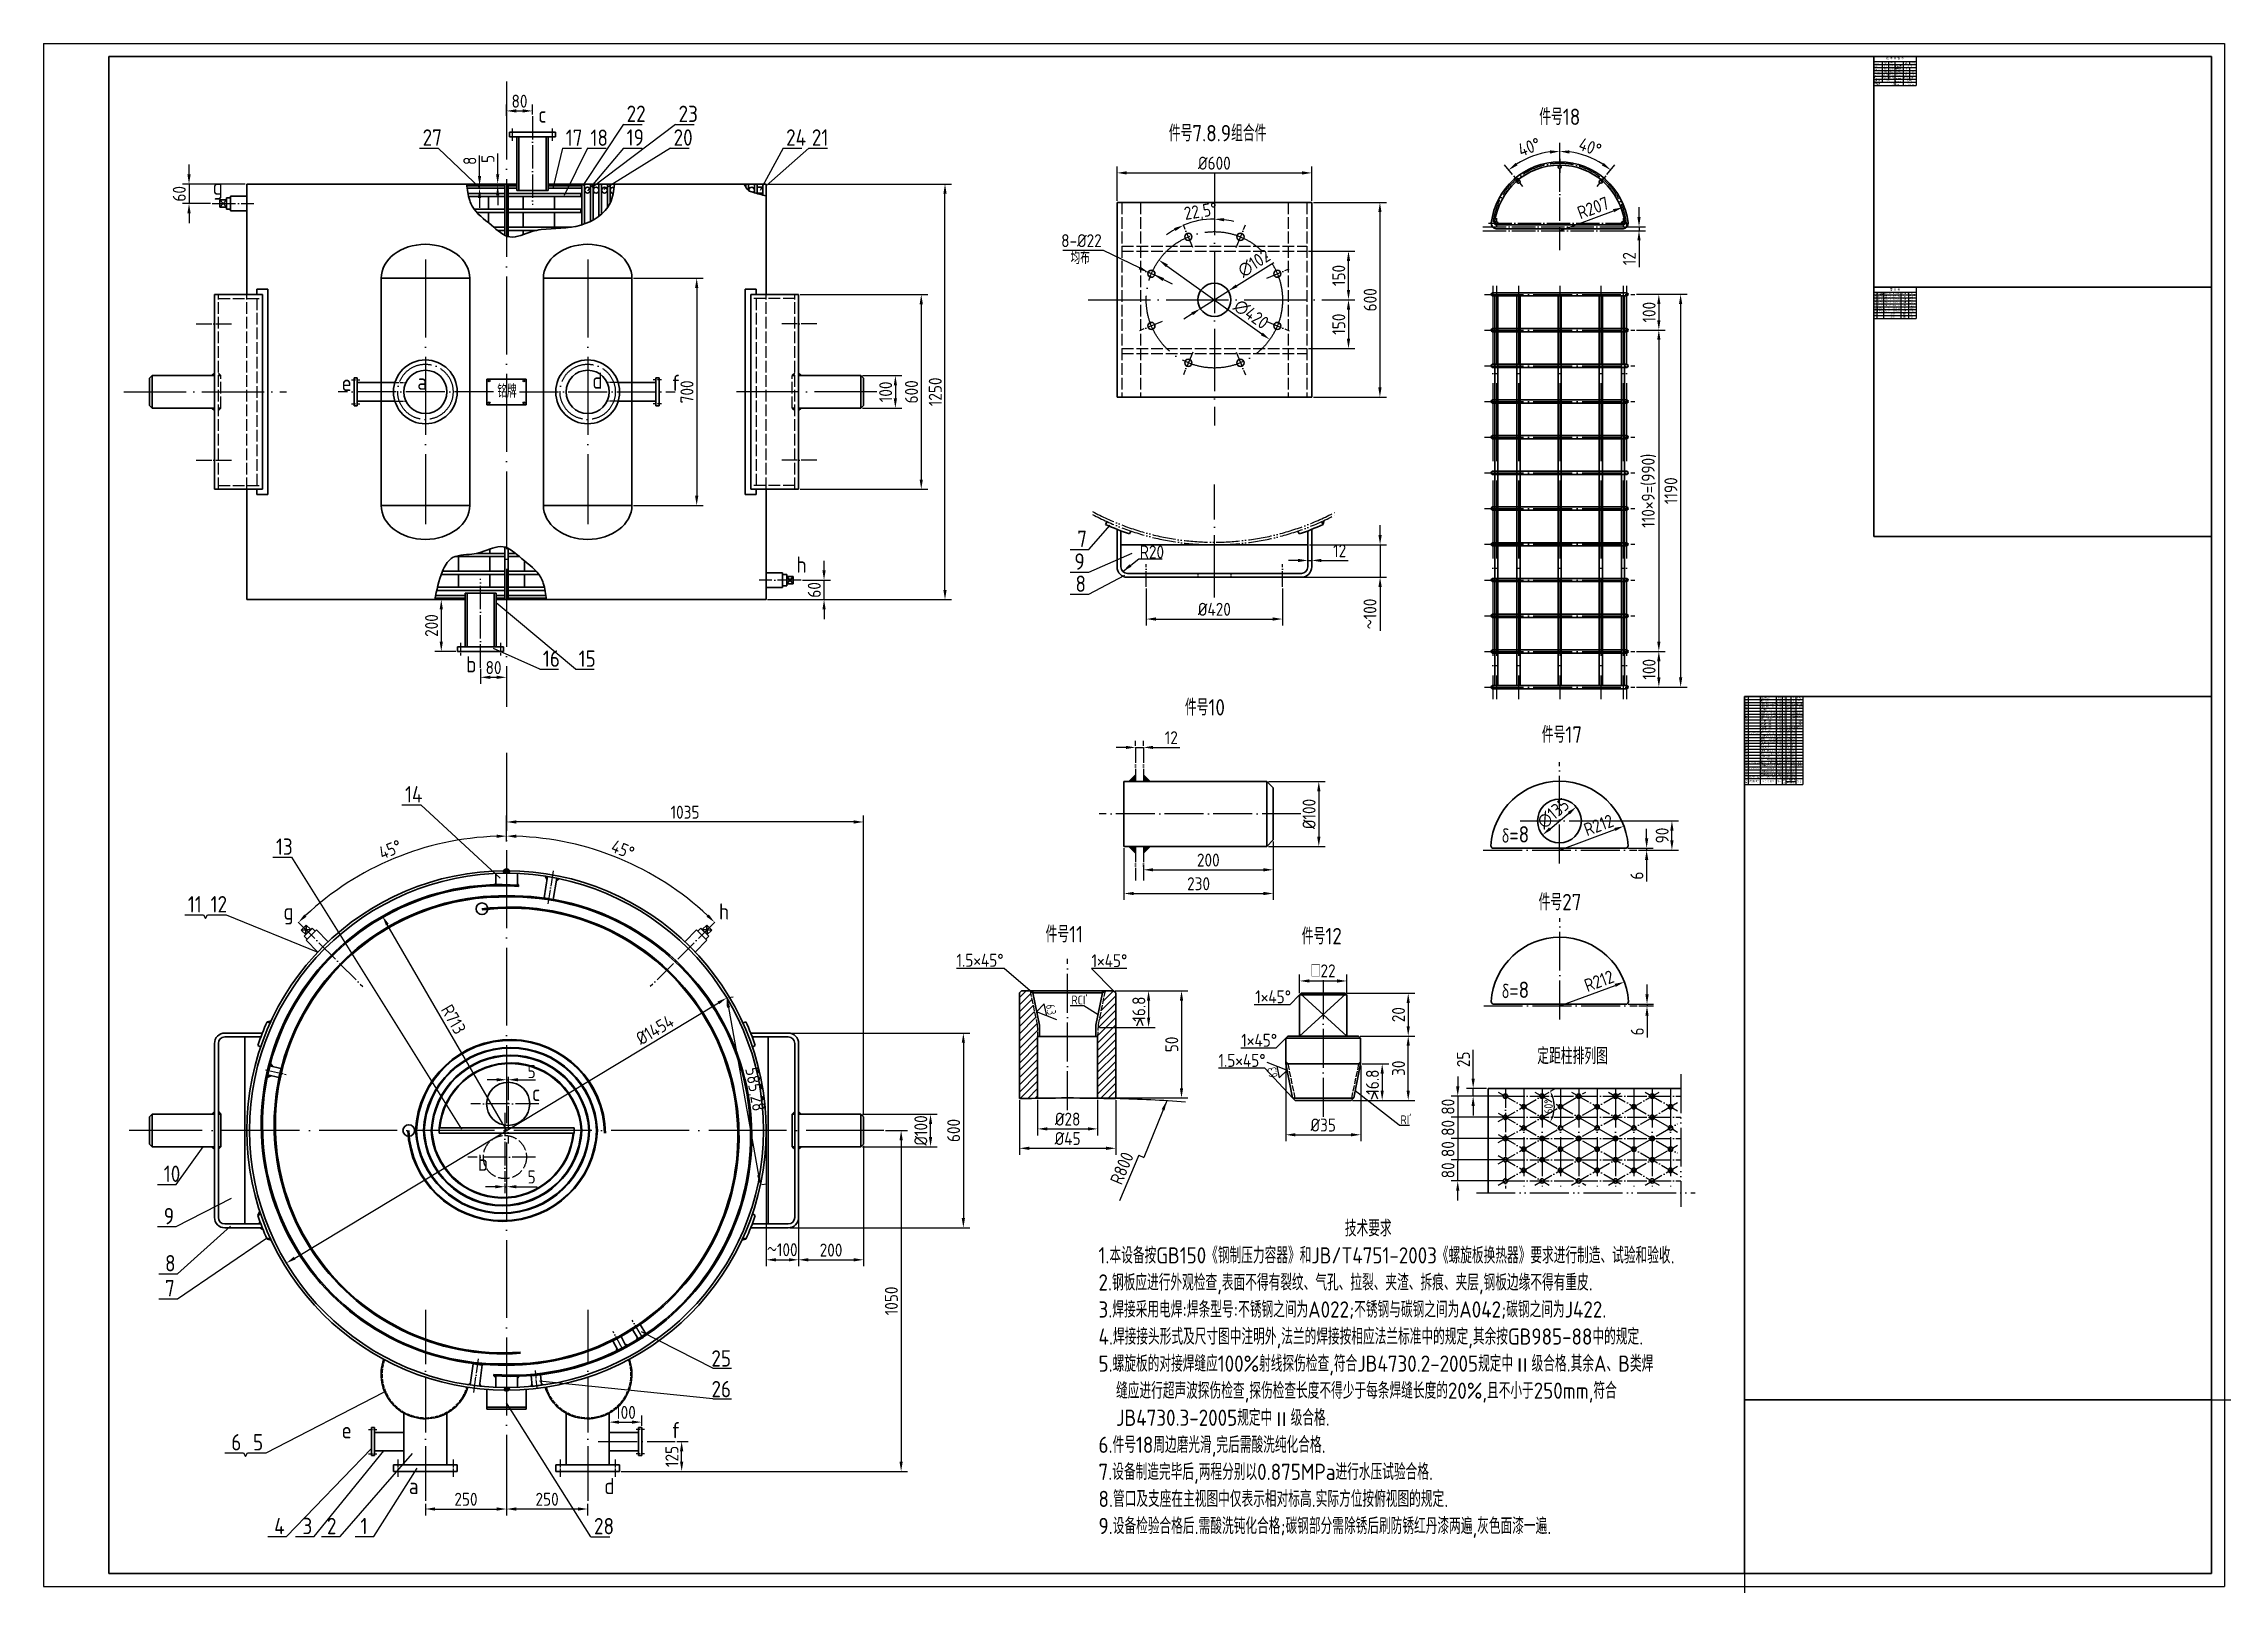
# Model space of a CAD drawing. Header units: millimetres. Extents: x 400 to 18193, y -2467 to 5047.
# Drawn here: x 400 to 7120, y 295 to 5047 of the extents above; entities that cross this region are included whole.
import ezdxf

# ---------------------------------------------------------------- set-up
doc = ezdxf.new("R2010")
doc.units = ezdxf.units.MM
for name, pattern in [('ACAD_ISO02W100', [15, 12, -3]), ('ACAD_ISO04W100', [30, 24, -3, 0, -3]), ('ACAD_ISO05W100', [33, 24, -3, 0, -3, 0, -3])]:
    doc.linetypes.add(name, pattern=pattern)
for name, color, linetype in [('2', 3, 'Continuous'), ('双点画线', 7, 'ACAD_ISO05W100'), ('填充线', 2, 'Continuous'), ('标注线', 1, 'Continuous'), ('虚线', 3, 'ACAD_ISO02W100'), ('轴线', 5, 'ACAD_ISO04W100')]:
    doc.layers.add(name, color=color, linetype=linetype)
for name, color, linetype, lineweight in [('粗线', 7, 'Continuous', 40), ('轮廓线', 7, 'Continuous', 40), ('钢板', 5, 'Continuous', 40)]:
    doc.layers.add(name, color=color, linetype=linetype, lineweight=lineweight)
doc.styles.add('GB', font='gbenor.shx', dxfattribs={"bigfont": 'gbcbig.shx'})
doc.styles.get("Standard").update_dxf_attribs({"font": 'txt', "bigfont": 'gbcbig.shx'})
doc.dimstyles.new('ISO-25', dxfattribs={"dimtxt": 40, "dimasz": 30, "dimexe": 20, "dimexo": 5, "dimgap": 10, "dimtad": 1, "dimtxsty": 'GB', "dimcen": 2.5, "dimadec": 0, "dimazin": 0, "dimtfac": 1, "dimtmove": 0, "dimatfit": 0, "dimfxl": 1.25, "dimarcsym": 0})

# ---------------------------------------------------------------- blocks, each defined once
blk = doc.blocks.new('*D2')
at = {"layer": 'Defpoints', "color": 0}
for p in [(5265.7, 4543.2), (5071.7, 4471.3)]:
    blk.add_point(p, dxfattribs=at)
at = {"layer": '标注线', "color": 0, "lineweight": -2}
blk.add_line((5071.7, 4471.3), (5237.6, 4532.8), dxfattribs=at)
at = {"layer": '标注线', "color": 0}
blk.add_solid([(5235.9, 4537.5), (5239.4, 4528.1), (5265.7, 4543.2)], dxfattribs=at)
at = {"layer": '标注线', "color": 0, "insert": (5174.7, 4541.5), "char_height": 40, "attachment_point": 5, "rotation": 20.34359, "style": 'GB'}
blk.add_mtext('R207', dxfattribs=at)
blk = doc.blocks.new('*D3')
at = {"layer": 'Defpoints', "color": 0}
for p in [(5259.5, 4483.3), (5259.5, 4471.3), (5316.1, 4483.3)]:
    blk.add_point(p, dxfattribs=at)
at = {"layer": '标注线', "color": 0, "lineweight": -2}
for p, q in [((5316.1, 4513.3), (5316.1, 4543.3)), ((5264.5, 4483.3), (5336.1, 4483.3)), ((5264.5, 4471.3), (5336.1, 4471.3)), ((5316.1, 4483.3), (5316.1, 4471.3)), ((5316.1, 4441.3), (5316.1, 4359.3))]:
    blk.add_line(p, q, dxfattribs=at)
at = {"layer": '标注线', "color": 0}
for points in [[(5311.1, 4513.3), (5321.1, 4513.3), (5316.1, 4483.3)], [(5311.1, 4441.3), (5321.1, 4441.3), (5316.1, 4471.3)]]:
    blk.add_solid(points, dxfattribs=at)
at = {"layer": '标注线', "color": 0, "insert": (5286.1, 4385.3), "char_height": 40, "attachment_point": 5, "rotation": 90, "style": 'GB'}
blk.add_mtext('12', dxfattribs=at)
blk = doc.blocks.new('*D4')
at = {"layer": 'Defpoints', "color": 0}
for p in [(2918.6, 1749.7), (3133, 1749.7), (2918.6, 1649.7)]:
    blk.add_point(p, dxfattribs=at)
at = {"layer": '标注线', "color": 0, "lineweight": -2}
for p, q in [((2923.6, 1749.7), (3153, 1749.7)), ((3133, 1679.7), (3133, 1719.7)), ((2923.6, 1649.7), (3153, 1649.7))]:
    blk.add_line(p, q, dxfattribs=at)
at = {"layer": '标注线', "color": 0}
for points in [[(3128, 1719.7), (3138, 1719.7), (3133, 1749.7)], [(3128, 1679.7), (3138, 1679.7), (3133, 1649.7)]]:
    blk.add_solid(points, dxfattribs=at)
at = {"layer": '标注线', "color": 0, "insert": (3103, 1699.7), "char_height": 40, "attachment_point": 5, "rotation": 90, "style": 'GB'}
blk.add_mtext('%%c100', dxfattribs=at)
blk = doc.blocks.new('*D5')
at = {"layer": 'Defpoints', "color": 0}
for p in [(1826.4, 2862.8), (1591.7, 2575.5), (1184.4, 2341.8), (1383.4, 2142.8), (1826.4, 536.7)]:
    blk.add_point(p, dxfattribs=at)
at = {"layer": '标注线', "color": 0, "lineweight": -2}
blk.add_arc((1826.4, 1699.7), 906.7, 91.89592, 133.10408, dxfattribs=at)
at = {"layer": '标注线', "color": 0}
for points in [[(1796.3, 2610.9), (1796.5, 2600.9), (1826.4, 2606.4)], [(1210.3, 2358.1), (1203.4, 2365.3), (1185.3, 2340.8)]]:
    blk.add_solid(points, dxfattribs=at)
at = {"layer": '标注线', "color": 0, "insert": (1468, 2565.1), "char_height": 40, "attachment_point": 5, "rotation": 22.5, "style": 'GB'}
blk.add_mtext('45°', dxfattribs=at)
blk = doc.blocks.new('*D6')
at = {"layer": 'Defpoints', "color": 0}
for p in [(2626.4, 1699.7), (2726.4, 1431.7), (2726.4, 1301.3)]:
    blk.add_point(p, dxfattribs=at)
at = {"layer": '标注线', "color": 0, "lineweight": -2}
for p, q in [((2626.4, 1694.7), (2626.4, 1281.3)), ((2726.4, 1426.7), (2726.4, 1281.3)), ((2656.4, 1301.3), (2696.4, 1301.3))]:
    blk.add_line(p, q, dxfattribs=at)
at = {"layer": '标注线', "color": 0}
for points in [[(2656.4, 1306.3), (2656.4, 1296.3), (2626.4, 1301.3)], [(2696.4, 1306.3), (2696.4, 1296.3), (2726.4, 1301.3)]]:
    blk.add_solid(points, dxfattribs=at)
at = {"layer": '标注线', "color": 0, "insert": (2676.4, 1332.4), "char_height": 40, "attachment_point": 5, "style": 'GB'}
blk.add_mtext('～100', dxfattribs=at)
blk = doc.blocks.new('*D7')
at = {"layer": 'Defpoints', "color": 0}
for p in [(2926.4, 1657.6), (2726.4, 1431.7), (2926.4, 1301.3)]:
    blk.add_point(p, dxfattribs=at)
at = {"layer": '标注线', "color": 0, "lineweight": -2}
for p, q in [((2926.4, 1652.6), (2926.4, 1281.3)), ((2726.4, 1426.7), (2726.4, 1281.3)), ((2756.4, 1301.3), (2896.4, 1301.3))]:
    blk.add_line(p, q, dxfattribs=at)
at = {"layer": '标注线', "color": 0}
for points in [[(2756.4, 1306.3), (2756.4, 1296.3), (2726.4, 1301.3)], [(2896.4, 1306.3), (2896.4, 1296.3), (2926.4, 1301.3)]]:
    blk.add_solid(points, dxfattribs=at)
at = {"layer": '标注线', "color": 0, "insert": (2826.4, 1331.3), "char_height": 40, "attachment_point": 5, "style": 'GB'}
blk.add_mtext('200', dxfattribs=at)
blk = doc.blocks.new('*D8')
at = {"layer": 'Defpoints', "color": 0}
for p in [(1826.4, 2650), (1826.4, 2584.6), (2926.4, 1741.9)]:
    blk.add_point(p, dxfattribs=at)
at = {"layer": '标注线', "color": 0, "lineweight": -2}
for p, q in [((1826.4, 2589.6), (1826.4, 2670)), ((2896.4, 2650), (1856.4, 2650)), ((2926.4, 1746.9), (2926.4, 2670))]:
    blk.add_line(p, q, dxfattribs=at)
at = {"layer": '标注线', "color": 0}
for points in [[(1856.4, 2655), (1856.4, 2645), (1826.4, 2650)], [(2896.4, 2655), (2896.4, 2645), (2926.4, 2650)]]:
    blk.add_solid(points, dxfattribs=at)
at = {"layer": '标注线', "color": 0, "insert": (2376.4, 2680), "char_height": 40, "attachment_point": 5, "style": 'GB'}
blk.add_mtext('1035', dxfattribs=at)
blk = doc.blocks.new('*D9')
at = {"layer": 'Defpoints', "color": 0}
for p in [(2989.4, 1699.7), (2174.7, 649.7), (3042.3, 649.7)]:
    blk.add_point(p, dxfattribs=at)
at = {"layer": '标注线', "color": 0, "lineweight": -2}
for p, q in [((2994.4, 1699.7), (3062.3, 1699.7)), ((3042.3, 1669.7), (3042.3, 679.7)), ((2179.7, 649.7), (3062.3, 649.7))]:
    blk.add_line(p, q, dxfattribs=at)
at = {"layer": '标注线', "color": 0}
for points in [[(3037.3, 1669.7), (3047.3, 1669.7), (3042.3, 1699.7)], [(3037.3, 679.7), (3047.3, 679.7), (3042.3, 649.7)]]:
    blk.add_solid(points, dxfattribs=at)
at = {"layer": '标注线', "color": 0, "insert": (3012.3, 1174.7), "char_height": 40, "attachment_point": 5, "rotation": 90, "style": 'GB'}
blk.add_mtext('1050', dxfattribs=at)
blk = doc.blocks.new('*D10')
at = {"layer": 'Defpoints', "color": 0}
for p in [(2694.4, 1999.7), (2694.4, 1399.7), (3234.1, 1399.7)]:
    blk.add_point(p, dxfattribs=at)
at = {"layer": '标注线', "color": 0, "lineweight": -2}
for p, q in [((2699.4, 1999.7), (3254.1, 1999.7)), ((3234.1, 1969.7), (3234.1, 1429.7)), ((2699.4, 1399.7), (3254.1, 1399.7))]:
    blk.add_line(p, q, dxfattribs=at)
at = {"layer": '标注线', "color": 0}
for points in [[(3229.1, 1969.7), (3239.1, 1969.7), (3234.1, 1999.7)], [(3229.1, 1429.7), (3239.1, 1429.7), (3234.1, 1399.7)]]:
    blk.add_solid(points, dxfattribs=at)
at = {"layer": '标注线', "color": 0, "insert": (3204.1, 1699.7), "char_height": 40, "attachment_point": 5, "rotation": 90, "style": 'GB'}
blk.add_mtext('600', dxfattribs=at)
blk = doc.blocks.new('*D11')
at = {"layer": 'Defpoints', "color": 0}
for p in [(1826.4, 1861.3), (1831.4, 1864.7), (1831.4, 1855.9)]:
    blk.add_point(p, dxfattribs=at)
at = {"layer": '标注线', "color": 0, "lineweight": -2}
for p, q in [((1796.4, 1855.9), (1766.4, 1855.9)), ((1826.4, 1856.3), (1826.4, 1835.9)), ((1826.4, 1855.9), (1831.4, 1855.9)), ((1831.4, 1859.7), (1831.4, 1835.9)), ((1861.4, 1855.9), (1916.1, 1855.9))]:
    blk.add_line(p, q, dxfattribs=at)
at = {"layer": '标注线', "color": 0}
for points in [[(1796.4, 1860.9), (1796.4, 1850.9), (1826.4, 1855.9)], [(1861.4, 1860.9), (1861.4, 1850.9), (1831.4, 1855.9)]]:
    blk.add_solid(points, dxfattribs=at)
at = {"layer": '标注线', "color": 0, "insert": (1903.8, 1880.9), "char_height": 40, "attachment_point": 5, "style": 'GB'}
blk.add_mtext('5', dxfattribs=at)
blk = doc.blocks.new('*D12')
at = {"layer": 'Defpoints', "color": 0}
for p in [(1821.4, 1541.4), (1821.4, 1526.4), (1826.4, 1537.4)]:
    blk.add_point(p, dxfattribs=at)
at = {"layer": '标注线', "color": 0, "lineweight": -2}
for p, q in [((1791.4, 1526.4), (1761.4, 1526.4)), ((1821.4, 1536.4), (1821.4, 1506.4)), ((1821.4, 1526.4), (1826.4, 1526.4)), ((1826.4, 1532.4), (1826.4, 1506.4)), ((1856.4, 1526.4), (1921.1, 1526.4))]:
    blk.add_line(p, q, dxfattribs=at)
at = {"layer": '标注线', "color": 0}
for points in [[(1791.4, 1531.4), (1791.4, 1521.4), (1821.4, 1526.4)], [(1856.4, 1531.4), (1856.4, 1521.4), (1826.4, 1526.4)]]:
    blk.add_solid(points, dxfattribs=at)
at = {"layer": '标注线', "color": 0, "insert": (1903.8, 1556.4), "char_height": 40, "attachment_point": 5, "style": 'GB'}
blk.add_mtext('5', dxfattribs=at)
blk = doc.blocks.new('*D13')
at = {"layer": 'Defpoints', "color": 0}
for p in [(2504.9, 2108.2), (1147.9, 1291.2)]:
    blk.add_point(p, dxfattribs=at)
at = {"layer": '标注线', "color": 0, "lineweight": -2}
blk.add_line((1173.6, 1306.7), (2479.2, 2092.8), dxfattribs=at)
at = {"layer": '标注线', "color": 0}
for points in [[(2476.7, 2097), (2481.8, 2088.5), (2504.9, 2108.2)], [(1171, 1311), (1176.2, 1302.4), (1147.9, 1291.2)]]:
    blk.add_solid(points, dxfattribs=at)
at = {"layer": '标注线', "color": 0, "insert": (2283.4, 2009.9), "char_height": 40, "attachment_point": 5, "rotation": 31.04869, "style": 'GB'}
blk.add_mtext('%%C1454', dxfattribs=at)
blk = doc.blocks.new('*D14')
at = {"layer": 'Defpoints', "color": 0}
for p in [(2504.9, 2108.2), (2608.7, 1532.2), (2608.7, 1532.2)]:
    blk.add_point(p, dxfattribs=at)
at = {"layer": '标注线', "color": 0, "lineweight": -2}
for p, q in [((2509.9, 2109.1), (2524.6, 2111.8)), ((2510.2, 2078.7), (2603.3, 1561.7)), ((2613.6, 1533.1), (2628.3, 1535.8))]:
    blk.add_line(p, q, dxfattribs=at)
at = {"layer": '标注线', "color": 0}
for points in [[(2515.2, 2079.6), (2505.3, 2077.8), (2504.9, 2108.2)], [(2608.3, 1562.6), (2598.4, 1560.8), (2608.7, 1532.2)]]:
    blk.add_solid(points, dxfattribs=at)
at = {"layer": '标注线', "color": 0, "insert": (2588.8, 1826), "char_height": 40, "attachment_point": 5, "rotation": 280.20888, "style": 'GB'}
blk.add_mtext('585,28', dxfattribs=at)
blk = doc.blocks.new('*D15')
at = {"layer": 'Defpoints', "color": 0}
for p in [(1576.4, 554.9), (1826.4, 595.3), (1826.4, 533.7)]:
    blk.add_point(p, dxfattribs=at)
at = {"layer": '标注线', "color": 0, "lineweight": -2}
for p, q in [((1576.4, 549.9), (1576.4, 513.7)), ((1826.4, 590.3), (1826.4, 513.7)), ((1606.4, 533.7), (1796.4, 533.7))]:
    blk.add_line(p, q, dxfattribs=at)
at = {"layer": '标注线', "color": 0}
for points in [[(1606.4, 538.7), (1606.4, 528.7), (1576.4, 533.7)], [(1796.4, 538.7), (1796.4, 528.7), (1826.4, 533.7)]]:
    blk.add_solid(points, dxfattribs=at)
at = {"layer": '标注线', "color": 0, "insert": (1701.4, 563.7), "char_height": 40, "attachment_point": 5, "style": 'GB'}
blk.add_mtext('250', dxfattribs=at)
blk = doc.blocks.new('*D16')
at = {"layer": 'Defpoints', "color": 0}
for p in [(1826.4, 595.3), (2076.4, 554.9), (1826.4, 533.7)]:
    blk.add_point(p, dxfattribs=at)
at = {"layer": '标注线', "color": 0, "lineweight": -2}
for p, q in [((1826.4, 590.3), (1826.4, 513.7)), ((2076.4, 549.9), (2076.4, 513.7)), ((2046.4, 533.7), (1856.4, 533.7))]:
    blk.add_line(p, q, dxfattribs=at)
at = {"layer": '标注线', "color": 0}
for points in [[(1856.4, 538.7), (1856.4, 528.7), (1826.4, 533.7)], [(2046.4, 538.7), (2046.4, 528.7), (2076.4, 533.7)]]:
    blk.add_solid(points, dxfattribs=at)
at = {"layer": '标注线', "color": 0, "insert": (1951.4, 563.7), "char_height": 40, "attachment_point": 5, "style": 'GB'}
blk.add_mtext('250', dxfattribs=at)
blk = doc.blocks.new('*D17')
at = {"layer": 'Defpoints', "color": 0}
for p in [(1906.4, 4840.1), (1826.4, 4820.1), (1906.4, 4824.4)]:
    blk.add_point(p, dxfattribs=at)
at = {"layer": '标注线', "color": 0, "lineweight": -2}
for p, q in [((1826.4, 4825.1), (1826.4, 4860.1)), ((1856.4, 4840.1), (1876.4, 4840.1)), ((1906.4, 4829.4), (1906.4, 4860.1))]:
    blk.add_line(p, q, dxfattribs=at)
at = {"layer": '标注线', "color": 0}
for points in [[(1856.4, 4845.1), (1856.4, 4835.1), (1826.4, 4840.1)], [(1876.4, 4845.1), (1876.4, 4835.1), (1906.4, 4840.1)]]:
    blk.add_solid(points, dxfattribs=at)
at = {"layer": '标注线', "color": 0, "insert": (1866.4, 4870.1), "char_height": 40, "attachment_point": 5, "style": 'GB'}
blk.add_mtext('80', dxfattribs=at)
blk = doc.blocks.new('*D18')
at = {"layer": 'Defpoints', "color": 0}
for p in [(2918.6, 4024.8), (2918.6, 3924.8), (3024.6, 3924.8)]:
    blk.add_point(p, dxfattribs=at)
at = {"layer": '标注线', "color": 0, "lineweight": -2}
for p, q in [((2923.6, 4024.8), (3044.6, 4024.8)), ((3024.6, 3994.8), (3024.6, 3954.8)), ((2923.6, 3924.8), (3044.6, 3924.8))]:
    blk.add_line(p, q, dxfattribs=at)
at = {"layer": '标注线', "color": 0}
for points in [[(3019.6, 3994.8), (3029.6, 3994.8), (3024.6, 4024.8)], [(3019.6, 3954.8), (3029.6, 3954.8), (3024.6, 3924.8)]]:
    blk.add_solid(points, dxfattribs=at)
at = {"layer": '标注线', "color": 0, "insert": (2994.6, 3974.8), "char_height": 40, "attachment_point": 5, "rotation": 90, "style": 'GB'}
blk.add_mtext('100', dxfattribs=at)
blk = doc.blocks.new('*D19')
at = {"layer": 'Defpoints', "color": 0}
for p in [(2726.4, 4274.8), (2726.4, 3674.8), (3104.3, 3674.8)]:
    blk.add_point(p, dxfattribs=at)
at = {"layer": '标注线', "color": 0, "lineweight": -2}
for p, q in [((2731.4, 4274.8), (3124.3, 4274.8)), ((3104.3, 4244.8), (3104.3, 3704.8)), ((2731.4, 3674.8), (3124.3, 3674.8))]:
    blk.add_line(p, q, dxfattribs=at)
at = {"layer": '标注线', "color": 0}
for points in [[(3099.3, 4244.8), (3109.3, 4244.8), (3104.3, 4274.8)], [(3099.3, 3704.8), (3109.3, 3704.8), (3104.3, 3674.8)]]:
    blk.add_solid(points, dxfattribs=at)
at = {"layer": '标注线', "color": 0, "insert": (3074.3, 3974.8), "char_height": 40, "attachment_point": 5, "rotation": 90, "style": 'GB'}
blk.add_mtext('600', dxfattribs=at)
blk = doc.blocks.new('*D20')
at = {"layer": 'Defpoints', "color": 0}
for p in [(2626, 4614.8), (3177.5, 4614.8), (2626, 3334.8)]:
    blk.add_point(p, dxfattribs=at)
at = {"layer": '标注线', "color": 0, "lineweight": -2}
for p, q in [((2631, 4614.8), (3197.5, 4614.8)), ((3177.5, 3364.8), (3177.5, 4584.8)), ((2631, 3334.8), (3197.5, 3334.8))]:
    blk.add_line(p, q, dxfattribs=at)
at = {"layer": '标注线', "color": 0}
for points in [[(3172.5, 4584.8), (3182.5, 4584.8), (3177.5, 4614.8)], [(3172.5, 3364.8), (3182.5, 3364.8), (3177.5, 3334.8)]]:
    blk.add_solid(points, dxfattribs=at)
at = {"layer": '标注线', "color": 0, "insert": (3147.5, 3974.8), "char_height": 40, "attachment_point": 5, "rotation": 90, "style": 'GB'}
blk.add_mtext('1250', dxfattribs=at)
blk = doc.blocks.new('*D21')
at = {"layer": 'Defpoints', "color": 0}
for p in [(2733.8, 3394.8), (2804.8, 3394.8), (2626.4, 3334.8)]:
    blk.add_point(p, dxfattribs=at)
at = {"layer": '标注线', "color": 0, "lineweight": -2}
for p, q in [((2804.8, 3424.8), (2804.8, 3454.8)), ((2738.8, 3394.8), (2824.8, 3394.8)), ((2804.8, 3334.8), (2804.8, 3394.8)), ((2631.4, 3334.8), (2824.8, 3334.8)), ((2804.8, 3304.8), (2804.8, 3274.8))]:
    blk.add_line(p, q, dxfattribs=at)
at = {"layer": '标注线', "color": 0}
for points in [[(2799.8, 3424.8), (2809.8, 3424.8), (2804.8, 3394.8)], [(2799.8, 3304.8), (2809.8, 3304.8), (2804.8, 3334.8)]]:
    blk.add_solid(points, dxfattribs=at)
at = {"layer": '标注线', "color": 0, "insert": (2774.8, 3364.8), "char_height": 40, "attachment_point": 5, "rotation": 90, "style": 'GB'}
blk.add_mtext('60', dxfattribs=at)
blk = doc.blocks.new('*D22')
at = {"layer": 'Defpoints', "color": 0}
for p in [(1626.4, 3334.8), (1625.3, 3175.3), (1675.6, 3175.3)]:
    blk.add_point(p, dxfattribs=at)
at = {"layer": '标注线', "color": 0, "lineweight": -2}
for p, q in [((1621.4, 3334.8), (1605.3, 3334.8)), ((1625.3, 3304.8), (1625.3, 3205.3)), ((1670.6, 3175.3), (1605.3, 3175.3))]:
    blk.add_line(p, q, dxfattribs=at)
at = {"layer": '标注线', "color": 0}
for points in [[(1620.3, 3304.8), (1630.3, 3304.8), (1625.3, 3334.8)], [(1620.3, 3205.3), (1630.3, 3205.3), (1625.3, 3175.3)]]:
    blk.add_solid(points, dxfattribs=at)
at = {"layer": '标注线', "color": 0, "insert": (1595.3, 3255), "char_height": 40, "attachment_point": 5, "rotation": 90, "style": 'GB'}
blk.add_mtext('200', dxfattribs=at)
blk = doc.blocks.new('*D23')
at = {"layer": 'Defpoints', "color": 0}
for p in [(2212.9, 4324.8), (2212.9, 3624.8), (2412.4, 3624.8)]:
    blk.add_point(p, dxfattribs=at)
at = {"layer": '标注线', "color": 0, "lineweight": -2}
for p, q in [((2217.9, 4324.8), (2432.4, 4324.8)), ((2412.4, 4294.8), (2412.4, 3654.8)), ((2217.9, 3624.8), (2432.4, 3624.8))]:
    blk.add_line(p, q, dxfattribs=at)
at = {"layer": '标注线', "color": 0}
for points in [[(2407.4, 4294.8), (2417.4, 4294.8), (2412.4, 4324.8)], [(2407.4, 3654.8), (2417.4, 3654.8), (2412.4, 3624.8)]]:
    blk.add_solid(points, dxfattribs=at)
at = {"layer": '标注线', "color": 0, "insert": (2382.4, 3974.8), "char_height": 40, "attachment_point": 5, "rotation": 90, "style": 'GB'}
blk.add_mtext('700', dxfattribs=at)
blk = doc.blocks.new('*D24')
at = {"layer": 'Defpoints', "color": 0}
for p in [(1746.4, 3126.2), (1826.4, 3126.2), (1826.4, 3095.5)]:
    blk.add_point(p, dxfattribs=at)
at = {"layer": '标注线', "color": 0, "lineweight": -2}
for p, q in [((1746.4, 3121.2), (1746.4, 3075.5)), ((1776.4, 3095.5), (1796.4, 3095.5)), ((1826.4, 3121.2), (1826.4, 3075.5))]:
    blk.add_line(p, q, dxfattribs=at)
at = {"layer": '标注线', "color": 0}
for points in [[(1776.4, 3100.5), (1776.4, 3090.5), (1746.4, 3095.5)], [(1796.4, 3100.5), (1796.4, 3090.5), (1826.4, 3095.5)]]:
    blk.add_solid(points, dxfattribs=at)
at = {"layer": '标注线', "color": 0, "insert": (1786.4, 3125.5), "char_height": 40, "attachment_point": 5, "style": 'GB'}
blk.add_mtext('80', dxfattribs=at)
blk = doc.blocks.new('*T26')
at = {"layer": '2', "color": 0, "lineweight": -2}
for p, q in [((0, 0), (11.2, 0)), ((0, 0), (0, -9)), ((11.2, 0), (48.4, 0)), ((11.2, 0), (11.2, -9)), ((48.4, 0), (98.4, 0)), ((48.4, 0), (48.4, -9)), ((98.4, 0), (116.5, 0)), ((98.4, 0), (98.4, -9)), ((116.5, 0), (127.7, 0)), ((116.5, 0), (116.5, -9)), ((127.7, 0), (143, 0)), ((127.7, 0), (127.7, -9)), ((143, 0), (158.2, 0)), ((143, 0), (143, -9)), ((158.2, 0), (179.9, 0)), ((158.2, 0), (158.2, -9)), ((179.9, 0), (179.9, -9)), ((0, -9), (11.2, -9)), ((0, -9), (0, -18)), ((0, -18), (11.2, -18)), ((0, -18), (0, -27)), ((0, -27), (11.2, -27)), ((0, -27), (0, -36)), ((0, -36), (11.2, -36)), ((0, -36), (0, -45)), ((0, -45), (11.2, -45)), ((0, -45), (0, -54)), ((0, -54), (11.2, -54)), ((0, -54), (0, -63)), ((0, -63), (11.2, -63)), ((0, -63), (0, -72)), ((11.2, -9), (48.4, -9)), ((11.2, -9), (11.2, -18)), ((11.2, -18), (48.4, -18)), ((11.2, -18), (11.2, -27)), ((11.2, -27), (48.4, -27)), ((11.2, -27), (11.2, -36)), ((11.2, -36), (48.4, -36)), ((11.2, -36), (11.2, -45)), ((11.2, -45), (48.4, -45)), ((11.2, -45), (11.2, -54)), ((11.2, -54), (48.4, -54)), ((11.2, -54), (11.2, -63)), ((11.2, -63), (48.4, -63)), ((11.2, -63), (11.2, -72)), ((48.4, -9), (98.4, -9)), ((48.4, -9), (48.4, -18)), ((48.4, -18), (98.4, -18)), ((48.4, -18), (48.4, -27)), ((48.4, -27), (98.4, -27)), ((48.4, -27), (48.4, -36)), ((48.4, -36), (98.4, -36)), ((48.4, -36), (48.4, -45)), ((48.4, -45), (98.4, -45)), ((48.4, -45), (48.4, -54)), ((48.4, -54), (98.4, -54)), ((48.4, -54), (48.4, -63)), ((48.4, -63), (98.4, -63)), ((48.4, -63), (48.4, -72)), ((98.4, -9), (116.5, -9)), ((98.4, -9), (98.4, -18)), ((98.4, -18), (116.5, -18)), ((98.4, -18), (98.4, -27)), ((98.4, -27), (116.5, -27)), ((98.4, -27), (98.4, -36)), ((98.4, -36), (116.5, -36)), ((98.4, -36), (98.4, -45)), ((98.4, -45), (116.5, -45)), ((98.4, -45), (98.4, -54)), ((98.4, -54), (116.5, -54)), ((98.4, -54), (98.4, -63)), ((98.4, -63), (116.5, -63)), ((98.4, -63), (98.4, -72)), ((116.5, -9), (127.7, -9)), ((116.5, -9), (116.5, -18)), ((116.5, -18), (127.7, -18)), ((116.5, -18), (116.5, -27)), ((116.5, -27), (127.7, -27)), ((116.5, -27), (116.5, -36)), ((116.5, -36), (127.7, -36)), ((116.5, -36), (116.5, -45)), ((116.5, -45), (127.7, -45)), ((116.5, -45), (116.5, -54)), ((116.5, -54), (127.7, -54)), ((116.5, -54), (116.5, -63)), ((116.5, -63), (127.7, -63)), ((116.5, -63), (116.5, -72)), ((127.7, -9), (143, -9)), ((127.7, -9), (127.7, -18)), ((127.7, -18), (143, -18)), ((127.7, -18), (127.7, -27)), ((127.7, -27), (143, -27)), ((127.7, -27), (127.7, -36)), ((127.7, -36), (143, -36)), ((127.7, -36), (127.7, -45)), ((127.7, -45), (143, -45)), ((127.7, -45), (127.7, -54)), ((127.7, -54), (143, -54)), ((127.7, -54), (127.7, -63)), ((127.7, -63), (143, -63)), ((127.7, -63), (127.7, -72)), ((143, -9), (158.2, -9)), ((143, -9), (143, -18)), ((143, -18), (158.2, -18)), ((143, -18), (143, -27)), ((143, -27), (158.2, -27)), ((143, -27), (143, -36)), ((143, -36), (158.2, -36)), ((143, -36), (143, -45)), ((143, -45), (158.2, -45)), ((143, -45), (143, -54)), ((143, -54), (158.2, -54)), ((143, -54), (143, -63)), ((143, -63), (158.2, -63)), ((143, -63), (143, -72)), ((158.2, -9), (179.9, -9)), ((158.2, -9), (158.2, -18)), ((158.2, -18), (179.9, -18)), ((158.2, -18), (158.2, -27)), ((158.2, -27), (179.9, -27)), ((158.2, -27), (158.2, -36)), ((158.2, -36), (179.9, -36)), ((158.2, -36), (158.2, -45)), ((158.2, -45), (179.9, -45)), ((158.2, -45), (158.2, -54)), ((158.2, -54), (179.9, -54)), ((158.2, -54), (158.2, -63)), ((158.2, -63), (179.9, -63)), ((158.2, -63), (158.2, -72)), ((179.9, -9), (179.9, -18)), ((179.9, -18), (179.9, -27)), ((179.9, -27), (179.9, -36)), ((179.9, -36), (179.9, -45)), ((179.9, -45), (179.9, -54)), ((179.9, -54), (179.9, -63)), ((179.9, -63), (179.9, -72)), ((0, -72), (11.2, -72)), ((0, -72), (0, -81)), ((0, -81), (11.2, -81)), ((0, -81), (0, -90)), ((0, -90), (11.2, -90)), ((0, -90), (0, -99)), ((0, -99), (11.2, -99)), ((0, -99), (0, -108)), ((0, -108), (11.2, -108)), ((0, -108), (0, -117)), ((0, -117), (11.2, -117)), ((0, -117), (0, -126)), ((0, -126), (11.2, -126)), ((0, -126), (0, -135)), ((11.2, -72), (48.4, -72)), ((11.2, -72), (11.2, -81)), ((11.2, -81), (48.4, -81)), ((11.2, -81), (11.2, -90)), ((11.2, -90), (48.4, -90)), ((11.2, -90), (11.2, -99)), ((11.2, -99), (48.4, -99)), ((11.2, -99), (11.2, -108)), ((11.2, -108), (48.4, -108)), ((11.2, -108), (11.2, -117)), ((11.2, -117), (48.4, -117)), ((11.2, -117), (11.2, -126)), ((11.2, -126), (48.4, -126)), ((11.2, -126), (11.2, -135)), ((48.4, -72), (98.4, -72)), ((48.4, -72), (48.4, -81)), ((48.4, -81), (98.4, -81)), ((48.4, -81), (48.4, -90)), ((48.4, -90), (98.4, -90)), ((48.4, -90), (48.4, -99)), ((48.4, -99), (98.4, -99)), ((48.4, -99), (48.4, -108)), ((48.4, -108), (98.4, -108)), ((48.4, -108), (48.4, -117)), ((48.4, -117), (98.4, -117)), ((48.4, -117), (48.4, -126)), ((48.4, -126), (98.4, -126)), ((48.4, -126), (48.4, -135)), ((98.4, -72), (116.5, -72)), ((98.4, -72), (98.4, -81)), ((98.4, -81), (116.5, -81)), ((98.4, -81), (98.4, -90)), ((98.4, -90), (116.5, -90)), ((98.4, -90), (98.4, -99)), ((98.4, -99), (116.5, -99)), ((98.4, -99), (98.4, -108)), ((98.4, -108), (116.5, -108)), ((98.4, -108), (98.4, -117)), ((98.4, -117), (116.5, -117)), ((98.4, -117), (98.4, -126)), ((98.4, -126), (116.5, -126)), ((98.4, -126), (98.4, -135)), ((116.5, -72), (127.7, -72)), ((116.5, -72), (116.5, -81)), ((116.5, -81), (127.7, -81)), ((116.5, -81), (116.5, -90)), ((116.5, -90), (127.7, -90)), ((116.5, -90), (116.5, -99)), ((116.5, -99), (127.7, -99)), ((116.5, -99), (116.5, -108)), ((116.5, -108), (127.7, -108)), ((116.5, -108), (116.5, -117)), ((116.5, -117), (127.7, -117)), ((116.5, -117), (116.5, -126)), ((116.5, -126), (127.7, -126)), ((116.5, -126), (116.5, -135)), ((127.7, -72), (143, -72)), ((127.7, -72), (127.7, -81)), ((127.7, -81), (143, -81)), ((127.7, -81), (127.7, -90)), ((127.7, -90), (143, -90)), ((127.7, -90), (127.7, -99)), ((127.7, -99), (143, -99)), ((127.7, -99), (127.7, -108)), ((127.7, -108), (143, -108)), ((127.7, -108), (127.7, -117)), ((127.7, -117), (143, -117)), ((127.7, -117), (127.7, -126)), ((127.7, -126), (143, -126)), ((127.7, -126), (127.7, -135)), ((143, -72), (158.2, -72)), ((143, -72), (143, -81)), ((143, -81), (158.2, -81)), ((143, -81), (143, -90)), ((143, -90), (158.2, -90)), ((143, -90), (143, -99)), ((143, -99), (158.2, -99)), ((143, -99), (143, -108)), ((143, -108), (158.2, -108)), ((143, -108), (143, -117)), ((143, -117), (158.2, -117)), ((143, -117), (143, -126)), ((143, -126), (158.2, -126)), ((143, -126), (143, -135)), ((158.2, -72), (179.9, -72)), ((158.2, -72), (158.2, -81)), ((158.2, -81), (179.9, -81)), ((158.2, -81), (158.2, -90)), ((158.2, -90), (179.9, -90)), ((158.2, -90), (158.2, -99)), ((158.2, -99), (179.9, -99)), ((158.2, -99), (158.2, -108)), ((158.2, -108), (179.9, -108)), ((158.2, -108), (158.2, -117)), ((158.2, -117), (179.9, -117)), ((158.2, -117), (158.2, -126)), ((158.2, -126), (179.9, -126)), ((158.2, -126), (158.2, -135)), ((179.9, -72), (179.9, -81)), ((179.9, -81), (179.9, -90)), ((179.9, -90), (179.9, -99)), ((179.9, -99), (179.9, -108)), ((179.9, -108), (179.9, -117)), ((179.9, -117), (179.9, -126)), ((179.9, -126), (179.9, -135)), ((0, -135), (11.2, -135)), ((0, -135), (0, -144)), ((0, -144), (11.2, -144)), ((0, -144), (0, -153.2)), ((0, -153.2), (11.2, -153.2)), ((0, -153.2), (0, -162.2)), ((0, -162.2), (11.2, -162.2)), ((0, -162.2), (0, -171.4)), ((0, -171.4), (11.2, -171.4)), ((0, -171.4), (0, -180.6)), ((0, -180.6), (11.2, -180.6)), ((0, -180.6), (0, -189.8)), ((0, -189.8), (11.2, -189.8)), ((0, -189.8), (0, -198.8)), ((0, -198.8), (11.2, -198.8)), ((0, -198.8), (0, -207.8)), ((11.2, -135), (48.4, -135)), ((11.2, -135), (11.2, -144)), ((11.2, -144), (48.4, -144)), ((11.2, -144), (11.2, -153.2)), ((11.2, -153.2), (48.4, -153.2)), ((11.2, -153.2), (11.2, -162.2)), ((11.2, -162.2), (48.4, -162.2)), ((11.2, -162.2), (11.2, -171.4)), ((11.2, -171.4), (48.4, -171.4)), ((11.2, -171.4), (11.2, -180.6)), ((11.2, -180.6), (48.4, -180.6)), ((11.2, -180.6), (11.2, -189.8)), ((11.2, -189.8), (48.4, -189.8)), ((11.2, -189.8), (11.2, -198.8)), ((11.2, -198.8), (48.4, -198.8)), ((11.2, -198.8), (11.2, -207.8)), ((48.4, -135), (98.4, -135)), ((48.4, -135), (48.4, -144)), ((48.4, -144), (98.4, -144)), ((48.4, -144), (48.4, -153.2)), ((48.4, -153.2), (98.4, -153.2)), ((48.4, -153.2), (48.4, -162.2)), ((48.4, -162.2), (98.4, -162.2)), ((48.4, -162.2), (48.4, -171.4)), ((48.4, -171.4), (98.4, -171.4)), ((48.4, -171.4), (48.4, -180.6)), ((48.4, -180.6), (98.4, -180.6)), ((48.4, -180.6), (48.4, -189.8)), ((48.4, -189.8), (98.4, -189.8)), ((48.4, -189.8), (48.4, -198.8)), ((48.4, -198.8), (98.4, -198.8)), ((48.4, -198.8), (48.4, -207.8)), ((98.4, -135), (116.5, -135)), ((98.4, -135), (98.4, -144)), ((98.4, -144), (116.5, -144)), ((98.4, -144), (98.4, -153.2)), ((98.4, -153.2), (116.5, -153.2)), ((98.4, -153.2), (98.4, -162.2)), ((98.4, -162.2), (116.5, -162.2)), ((98.4, -162.2), (98.4, -171.4)), ((98.4, -171.4), (116.5, -171.4)), ((98.4, -171.4), (98.4, -180.6)), ((98.4, -180.6), (116.5, -180.6)), ((98.4, -180.6), (98.4, -189.8)), ((98.4, -189.8), (116.5, -189.8)), ((98.4, -189.8), (98.4, -198.8)), ((98.4, -198.8), (116.5, -198.8)), ((98.4, -198.8), (98.4, -207.8)), ((116.5, -135), (127.7, -135)), ((116.5, -135), (116.5, -144)), ((116.5, -144), (127.7, -144)), ((116.5, -144), (116.5, -153.2)), ((116.5, -153.2), (127.7, -153.2)), ((116.5, -153.2), (116.5, -162.2)), ((116.5, -162.2), (127.7, -162.2)), ((116.5, -162.2), (116.5, -171.4)), ((116.5, -171.4), (127.7, -171.4)), ((116.5, -171.4), (116.5, -180.6)), ((116.5, -180.6), (127.7, -180.6)), ((116.5, -180.6), (116.5, -189.8)), ((116.5, -189.8), (127.7, -189.8)), ((116.5, -189.8), (116.5, -198.8)), ((116.5, -198.8), (127.7, -198.8)), ((116.5, -198.8), (116.5, -207.8)), ((127.7, -135), (143, -135)), ((127.7, -135), (127.7, -144)), ((127.7, -144), (143, -144)), ((127.7, -144), (127.7, -153.2)), ((127.7, -153.2), (143, -153.2)), ((127.7, -153.2), (127.7, -162.2)), ((127.7, -162.2), (143, -162.2)), ((127.7, -162.2), (127.7, -171.4)), ((127.7, -171.4), (143, -171.4)), ((127.7, -171.4), (127.7, -180.6)), ((127.7, -180.6), (143, -180.6)), ((127.7, -180.6), (127.7, -189.8)), ((127.7, -189.8), (143, -189.8)), ((127.7, -189.8), (127.7, -198.8)), ((127.7, -198.8), (143, -198.8)), ((127.7, -198.8), (127.7, -207.8)), ((143, -135), (158.2, -135)), ((143, -135), (143, -144)), ((143, -144), (158.2, -144)), ((143, -144), (143, -153.2)), ((143, -153.2), (158.2, -153.2)), ((143, -153.2), (143, -162.2)), ((143, -162.2), (158.2, -162.2)), ((143, -162.2), (143, -171.4)), ((143, -171.4), (158.2, -171.4)), ((143, -171.4), (143, -180.6)), ((143, -180.6), (158.2, -180.6)), ((143, -180.6), (143, -189.8)), ((143, -189.8), (158.2, -189.8)), ((143, -189.8), (143, -198.8)), ((143, -198.8), (158.2, -198.8)), ((143, -198.8), (143, -207.8)), ((158.2, -135), (179.9, -135)), ((158.2, -135), (158.2, -144)), ((158.2, -144), (179.9, -144)), ((158.2, -144), (158.2, -153.2)), ((158.2, -153.2), (179.9, -153.2)), ((158.2, -153.2), (158.2, -162.2)), ((158.2, -162.2), (179.9, -162.2)), ((158.2, -162.2), (158.2, -171.4)), ((158.2, -171.4), (179.9, -171.4)), ((158.2, -171.4), (158.2, -180.6)), ((158.2, -180.6), (179.9, -180.6)), ((158.2, -180.6), (158.2, -189.8)), ((158.2, -189.8), (179.9, -189.8)), ((158.2, -189.8), (158.2, -198.8)), ((158.2, -198.8), (179.9, -198.8)), ((158.2, -198.8), (158.2, -207.8)), ((179.9, -135), (179.9, -144)), ((179.9, -144), (179.9, -153.2)), ((179.9, -153.2), (179.9, -162.2)), ((179.9, -162.2), (179.9, -171.4)), ((179.9, -171.4), (179.9, -180.6)), ((179.9, -180.6), (179.9, -189.8)), ((179.9, -189.8), (179.9, -198.8)), ((179.9, -198.8), (179.9, -207.8)), ((0, -207.8), (11.2, -207.8)), ((0, -207.8), (0, -216.8)), ((0, -216.8), (11.2, -216.8)), ((0, -216.8), (0, -225.8)), ((0, -225.8), (11.2, -225.8)), ((0, -225.8), (0, -234.8)), ((0, -234.8), (11.2, -234.8)), ((0, -234.8), (0, -243.8)), ((0, -243.8), (11.2, -243.8)), ((0, -243.8), (0, -252.8)), ((0, -252.8), (11.2, -252.8)), ((0, -252.8), (0, -261.8)), ((0, -261.8), (0, -270.8)), ((11.2, -207.8), (48.4, -207.8)), ((11.2, -207.8), (11.2, -216.8)), ((11.2, -216.8), (48.4, -216.8)), ((11.2, -216.8), (11.2, -225.8)), ((11.2, -225.8), (48.4, -225.8)), ((11.2, -225.8), (11.2, -234.8)), ((11.2, -234.8), (48.4, -234.8)), ((11.2, -234.8), (11.2, -243.8)), ((11.2, -243.8), (48.4, -243.8)), ((11.2, -243.8), (11.2, -252.8)), ((11.2, -252.8), (48.4, -252.8)), ((11.2, -252.8), (11.2, -261.8)), ((11.2, -261.8), (11.2, -270.8)), ((48.4, -207.8), (98.4, -207.8)), ((48.4, -207.8), (48.4, -216.8)), ((48.4, -216.8), (98.4, -216.8)), ((48.4, -216.8), (48.4, -225.8)), ((48.4, -225.8), (98.4, -225.8)), ((48.4, -225.8), (48.4, -234.8)), ((48.4, -234.8), (98.4, -234.8)), ((48.4, -234.8), (48.4, -243.8)), ((48.4, -243.8), (98.4, -243.8)), ((48.4, -243.8), (48.4, -252.8)), ((48.4, -252.8), (98.4, -252.8)), ((48.4, -252.8), (48.4, -261.8)), ((48.4, -261.8), (48.4, -270.8)), ((98.4, -207.8), (116.5, -207.8)), ((98.4, -207.8), (98.4, -216.8)), ((98.4, -216.8), (116.5, -216.8)), ((98.4, -216.8), (98.4, -225.8)), ((98.4, -225.8), (116.5, -225.8)), ((98.4, -225.8), (98.4, -234.8)), ((98.4, -234.8), (116.5, -234.8)), ((98.4, -234.8), (98.4, -243.8)), ((98.4, -243.8), (116.5, -243.8)), ((98.4, -243.8), (98.4, -252.8)), ((98.4, -252.8), (116.5, -252.8)), ((98.4, -252.8), (98.4, -261.8)), ((98.4, -261.8), (98.4, -270.8)), ((116.5, -207.8), (127.7, -207.8)), ((116.5, -207.8), (116.5, -216.8)), ((116.5, -216.8), (127.7, -216.8)), ((116.5, -216.8), (116.5, -225.8)), ((116.5, -225.8), (127.7, -225.8)), ((116.5, -225.8), (116.5, -234.8)), ((116.5, -234.8), (127.7, -234.8)), ((116.5, -234.8), (116.5, -243.8)), ((116.5, -243.8), (127.7, -243.8)), ((116.5, -243.8), (116.5, -252.8)), ((116.5, -252.8), (127.7, -252.8)), ((116.5, -252.8), (116.5, -261.8)), ((116.5, -261.8), (116.5, -270.8)), ((127.7, -207.8), (143, -207.8)), ((127.7, -207.8), (127.7, -216.8)), ((127.7, -216.8), (143, -216.8)), ((127.7, -216.8), (127.7, -225.8)), ((127.7, -225.8), (143, -225.8)), ((127.7, -225.8), (127.7, -234.8)), ((127.7, -234.8), (143, -234.8)), ((127.7, -234.8), (127.7, -243.8)), ((127.7, -243.8), (143, -243.8)), ((127.7, -243.8), (127.7, -252.8)), ((127.7, -252.8), (143, -252.8)), ((127.7, -252.8), (127.7, -261.8)), ((127.7, -261.8), (143, -261.8)), ((127.7, -261.8), (127.7, -270.8)), ((143, -207.8), (158.2, -207.8)), ((143, -207.8), (143, -216.8)), ((143, -216.8), (158.2, -216.8)), ((143, -216.8), (143, -225.8)), ((143, -225.8), (158.2, -225.8)), ((143, -225.8), (143, -234.8)), ((143, -234.8), (158.2, -234.8)), ((143, -234.8), (143, -243.8)), ((143, -243.8), (158.2, -243.8)), ((143, -243.8), (143, -252.8)), ((143, -252.8), (158.2, -252.8)), ((143, -252.8), (143, -261.8)), ((143, -261.8), (158.2, -261.8)), ((158.2, -207.8), (179.9, -207.8)), ((158.2, -207.8), (158.2, -216.8)), ((158.2, -216.8), (179.9, -216.8)), ((158.2, -216.8), (158.2, -225.8)), ((158.2, -225.8), (179.9, -225.8)), ((158.2, -225.8), (158.2, -234.8)), ((158.2, -234.8), (179.9, -234.8)), ((158.2, -234.8), (158.2, -243.8)), ((158.2, -243.8), (179.9, -243.8)), ((158.2, -243.8), (158.2, -252.8)), ((158.2, -252.8), (179.9, -252.8)), ((158.2, -252.8), (158.2, -261.8)), ((158.2, -261.8), (158.2, -270.8)), ((179.9, -207.8), (179.9, -216.8)), ((179.9, -216.8), (179.9, -225.8)), ((179.9, -225.8), (179.9, -234.8)), ((179.9, -234.8), (179.9, -243.8)), ((179.9, -243.8), (179.9, -252.8)), ((179.9, -252.8), (179.9, -261.8)), ((179.9, -261.8), (179.9, -270.8)), ((0, -270.8), (11.2, -270.8)), ((11.2, -270.8), (48.4, -270.8)), ((48.4, -270.8), (98.4, -270.8)), ((98.4, -270.8), (116.5, -270.8)), ((116.5, -270.8), (127.7, -270.8)), ((127.7, -270.8), (143, -270.8)), ((143, -270.8), (158.2, -270.8)), ((158.2, -270.8), (179.9, -270.8))]:
    blk.add_line(p, q, dxfattribs=at)
at = {"layer": '2', "color": 0, "char_height": 4.5, "style": 'GB'}
for s, insert, width, attachment_point in [('28', (5.6, -1.5), 8.23, 2), ('24', (5.6, -37.5), 8.23, 2), ('27', (5.6, -10.5), 8.23, 2), ('26', (5.6, -19.5), 8.23, 2), ('25', (5.6, -28.5), 8.23, 2), ('23', (5.6, -46.5), 8.23, 2), ('22', (5.6, -58.5), 8.23, 5), ('21', (5.6, -67.5), 8.23, 5), ('铭牌及铭牌座', (49.9, -4.5), 46.962, 4), ('堵板  {\\fFangSong_GB2312|b0|i0|c134|p0;\\H0.6944x;\\C256;δ}=8', (49.9, -13.5), 46.962, 4), ('定距柱 %%C10 L=10～24', (49.9, -22.5), 46.962, 4), ('定距柱 %%C10 L=10', (49.9, -31.5), 46.962, 4), ('密封钢板  {\\fFangSong_GB2312|b0|i0|c134|p0;\\H0.6944x;\\C256;δ}=8', (49.9, -40.5), 46.962, 4), ('螺旋板 {\\fFangSong_GB2312|b0|i0|c134|p0;\\H0.6944x;\\C256;δ}=4 H=1250', (49.9, -49.5), 46.962, 4), ('螺旋板 {\\fFangSong_GB2312|b0|i0|c134|p0;\\H0.6944x;\\C256;δ}=4 H=1250', (49.9, -58.5), 46.962, 4), ('外壳   {\\W0.9;%%C1454\\Fgbenor|c0;×8 H=1250}', (49.9, -67.5), 46.962, 4), ('316L', (107.4, -13.5), 15.131, 5), ('316L', (107.4, -22.5), 15.131, 5), ('316L', (107.4, -31.5), 15.131, 5), ('316L', (107.4, -40.5), 15.131, 5), ('316L', (107.4, -49.5), 15.131, 5), ('316L', (107.4, -58.5), 15.131, 5), ('316L', (107.4, -67.5), 15.131, 5), ('304', (107.4, -4.5), 15.131, 5), ('{\\W0.6;25810}', (122.1, -31.5), 8.23, 5), ('{\\W0.9;868}', (122.1, -22.5), 8.23, 5), ('2', (122.1, -13.5), 8.23, 5), ('2', (122.1, -40.5), 8.23, 5), ('1', (122.1, -4.5), 8.23, 5), ('1', (122.1, -49.5), 8.23, 5), ('1', (122.1, -58.5), 8.23, 5), ('1', (122.1, -67.5), 8.23, 5), ('{\\W0.9;0.0074}', (135.3, -31.5), 12.227, 5), ('4.5', (135.3, -13.5), 12.227, 5), ('5.4', (135.3, -40.5), 12.227, 5), ('{\\W0.9;2481.5}', (150.6, -49.5), 12.227, 5), ('{\\W0.9;2481.5}', (150.6, -58.5), 12.227, 5), ('198.5', (150.6, -31.5), 12.227, 5), ('10.8', (150.6, -40.5), 12.227, 5), ('428', (150.6, -67.5), 12.227, 5), ('11.2', (150.6, -22.5), 12.227, 5), ('2', (150.6, -4.5), 12.227, 5), ('8', (150.6, -13.5), 12.227, 5), ('{\\fFangSong_GB2312|b0|i0|c134|p0;\\H0.8333x;\\W0.8;\\C256;Σ\\Fgbenor,gbcbig|c134;\\H1.2x;\\C0;L～260米}', (169, -31.5), 18.707, 5), ('{\\fFangSong_GB2312|b0|i0|c134|p0;\\H0.8333x;\\W0.9;\\C256;Σ\\Fgbenor,gbcbig|c134;\\H1.2x;\\C0;L～54米}', (169, -49.5), 18.707, 5), ('{\\fFangSong_GB2312|b0|i0|c134|p0;\\H0.8333x;\\W0.9;\\C256;Σ\\Fgbenor,gbcbig|c134;\\H1.2x;\\C0;L～54米}', (169, -58.5), 18.707, 5), ('座脚高50', (169, -1.5), 18.707, 2), ('{\\fFangSong_GB2312|b0|i0|c134|p0;\\H0.8333x;\\W0.8;\\C256;Σ\\Fgbenor,gbcbig|c134;\\H1.2x;\\C0;L～18米}', (169, -22.5), 18.707, 5), ('20', (5.6, -76.5), 8.23, 5), ('18', (5.6, -91.5), 8.23, 2), ('19', (5.6, -82.5), 8.23, 2), ('16', (5.6, -109.5), 8.23, 2), ('15', (5.6, -118.5), 8.23, 2), ('14', (5.6, -127.5), 8.23, 2), ('17', (5.6, -100.5), 8.23, 2), ('JB/T81-94', (29.8, -112.5), 34.172, 5), ('密封圆钢  %%C10', (49.9, -76.5), 46.962, 4), ('密封圆钢  %%C10', (49.9, -85.5), 46.962, 4), ('支承框架  %%C10', (49.9, -94.5), 46.962, 4), ('法兰   125-1.0RF', (49.9, -112.5), 46.962, 4), ('无缝钢管%%C133{\\Fgbenor|c0;×4 L=220}', (49.9, -121.5), 46.962, 4), ('连接板   120{\\Fgbenor|c0;×1250×10}', (49.9, -130.5), 46.962, 4), ('开孔堵板  {\\fFangSong_GB2312|b0|i0|c134|p0;\\H0.6944x;\\C256;δ}=8', (49.9, -103.5), 46.962, 4), ('316L', (107.4, -76.5), 15.131, 5), ('316L', (107.4, -85.5), 15.131, 5), ('316L', (107.4, -94.5), 15.131, 5), ('316L', (107.4, -103.5), 15.131, 5), ('316L', (107.4, -112.5), 15.131, 5), ('316L', (107.4, -121.5), 15.131, 5), ('316L', (107.4, -130.5), 15.131, 5), ('2', (122.1, -94.5), 8.23, 5), ('2', (122.1, -103.5), 8.23, 5), ('2', (122.1, -112.5), 8.23, 5), ('2', (122.1, -121.5), 8.23, 5), ('2', (122.1, -130.5), 8.23, 5), ('1', (122.1, -76.5), 8.23, 5), ('1', (122.1, -85.5), 8.23, 5), ('12.25', (135.3, -130.5), 12.227, 5), ('2.45', (135.3, -103.5), 12.227, 5), ('11.4', (135.3, -94.5), 12.227, 5), ('5.4', (135.3, -112.5), 12.227, 5), ('2.3', (135.3, -121.5), 12.227, 5), ('24.5', (150.6, -130.5), 12.227, 5), ('22.8', (150.6, -94.5), 12.227, 5), ('10.8', (150.6, -112.5), 12.227, 5), ('4.9', (150.6, -103.5), 12.227, 5), ('4.6', (150.6, -121.5), 12.227, 5), ('74', (150.6, -76.5), 12.227, 5), ('74', (150.6, -85.5), 12.227, 5), ('{\\fFangSong_GB2312|b0|i0|c134|p0;\\H0.8333x;\\W0.9;\\C256;Σ\\Fgbenor,gbcbig|c134;\\H1.2x;\\C0;L～37米}', (169, -94.5), 18.707, 5), ('{\\fFangSong_GB2312|b0|i0|c134|p0;\\H0.8333x;\\W0.8;\\C256;Σ\\Fgbenor,gbcbig|c134;\\H1.2x;\\C0;L～110米}', (169, -76.5), 18.707, 5), ('{\\fFangSong_GB2312|b0|i0|c134|p0;\\H0.8333x;\\W0.8;\\C256;Σ\\Fgbenor,gbcbig|c134;\\H1.2x;\\C0;L～110米}', (169, -85.5), 18.707, 5), ('13', (5.6, -136.5), 8.23, 2), ('12', (5.6, -148.6), 8.23, 5), ('10', (5.6, -166.8), 8.23, 5), ('11', (5.6, -157.7), 8.23, 5), ('7', (5.6, -194.3), 8.23, 5), ('9', (5.6, -176), 8.23, 5), ('8', (5.6, -185.2), 8.23, 5), ('6', (5.6, -203.3), 8.23, 5), ('{\\W0.95;JB/T4746-2002}', (29.8, -203.3), 34.172, 5), ("外丝堵   R1'", (49.9, -148.6), 46.962, 4), ('支承轴  %%C100{\\Fgbenor|c0; L=230}', (49.9, -166.8), 46.962, 4), ('钢板   575{\\Fgbenor|c0;×85×12}', (49.9, -176), 46.962, 4), ('支撑板 {\\fFangSong_GB2312|b0|i0|c134|p0;\\H0.6944x;\\C256;δ}=12', (49.9, -185.2), 46.962, 4), ('腹板   700{\\Fgbenor|c0;×100×10}', (49.9, -194.3), 46.962, 4), ('椭圆封头 EHB%%C273{\\Fgbenor|c0;×6}', (49.9, -203.3), 46.962, 4), ('中心隔板 416{\\Fgbenor|c0;×1250×8}', (49.9, -139.5), 46.962, 4), ("内丝接管 RC1'", (49.9, -157.7), 46.962, 4), ('{\\W0.8;Q235-A}', (107.4, -176), 15.131, 5), ('{\\W0.8;Q235-A}', (107.4, -185.2), 15.131, 5), ('316L', (107.4, -139.5), 15.131, 5), ('316L', (107.4, -148.6), 15.131, 5), ('316L', (107.4, -157.7), 15.131, 5), ('316L', (107.4, -194.3), 15.131, 5), ('316L', (107.4, -203.3), 15.131, 5), ('20', (107.4, -166.8), 15.131, 5), ('4', (122.1, -176), 8.23, 5), ('4', (122.1, -194.3), 8.23, 5), ('2', (122.1, -148.6), 8.23, 5), ('2', (122.1, -157.7), 8.23, 5), ('2', (122.1, -166.8), 8.23, 5), ('2', (122.1, -185.2), 8.23, 5), ('2', (122.1, -203.3), 8.23, 5), ('1', (122.1, -139.5), 8.23, 5), ('15.56', (135.3, -166.8), 12.227, 5), ('4.47', (135.3, -203.3), 12.227, 5), ('0.35', (135.3, -157.7), 12.227, 5), ('50.5', (135.3, -185.2), 12.227, 5), ('4.6', (135.3, -176), 12.227, 5), ('5.6', (135.3, -194.3), 12.227, 5), ('0.3', (135.3, -148.6), 12.227, 5), ('8.94', (150.6, -203.3), 12.227, 5), ('22.4', (150.6, -194.3), 12.227, 5), ('18.4', (150.6, -176), 12.227, 5), ('31.3', (150.6, -166.8), 12.227, 5), ('101', (150.6, -185.2), 12.227, 5), ('0.6', (150.6, -148.6), 12.227, 5), ('0.7', (150.6, -157.7), 12.227, 5), ('34', (150.6, -139.5), 12.227, 5), ('一分为二', (169, -203.3), 18.707, 5), ('件\\P号', (5.6, -261.8), 8.23, 5), ('4', (5.6, -221.3), 8.23, 5), ('3', (5.6, -230.3), 8.23, 5), ('5', (5.6, -212.3), 8.23, 5), ('2', (5.6, -239.3), 8.23, 5), ('1', (5.6, -248.3), 8.23, 5), ('JB/T81-94', (29.8, -221.3), 34.172, 5), ('JB/T81-94', (29.8, -248.3), 34.172, 5), ('图号或标准号', (29.8, -261.8), 34.172, 5), ('无缝钢管%%C273{\\Fgbenor|c0;×6 L=700}', (49.9, -212.3), 46.962, 4), ('法兰   50-1.0RF', (49.9, -221.3), 46.962, 4), ('无缝钢管%%C57{\\Fgbenor|c0;×3.5 L=100}', (49.9, -230.3), 46.962, 4), ('无缝钢管%%C133{\\Fgbenor|c0;×4 L=250}', (49.9, -239.3), 46.962, 4), ('法兰   125-1.0RT', (49.9, -248.3), 46.962, 4), ('名 称 及 规 格', (73.4, -261.8), 46.962, 5), ('316L', (107.4, -212.3), 15.131, 5), ('316L', (107.4, -221.3), 15.131, 5), ('316L', (107.4, -230.3), 15.131, 5), ('316L', (107.4, -239.3), 15.131, 5), ('316L', (107.4, -248.3), 15.131, 5), ('材 料', (107.4, -261.8), 15.131, 5), ('数量', (122.1, -261.8), 8.23, 5), ('2', (122.1, -221.3), 8.23, 5), ('2', (122.1, -230.3), 8.23, 5), ('2', (122.1, -239.3), 8.23, 5), ('2', (122.1, -248.3), 8.23, 5), ('1', (122.1, -212.3), 8.23, 5), ('0.07', (135.3, -230.3), 12.227, 5), ('单 重', (135.3, -257.3), 12.227, 5), ('5.4', (135.3, -248.3), 12.227, 5), ('1.9', (135.3, -239.3), 12.227, 5), ('2.1', (135.3, -221.3), 12.227, 5), ('重 量(Kg)', (143, -266.3), 27.455, 5), ('27.6', (150.6, -212.3), 12.227, 5), ('总 重', (150.6, -257.3), 12.227, 5), ('10.8', (150.6, -248.3), 12.227, 5), ('0.14', (150.6, -230.3), 12.227, 5), ('4.2', (150.6, -221.3), 12.227, 5), ('3.8', (150.6, -239.3), 12.227, 5), ('一分为二', (169, -212.3), 18.707, 5), ('备 注', (169, -261.8), 18.707, 5)]:
    blk.add_mtext(s, dxfattribs=dict(at, insert=insert, width=width, attachment_point=attachment_point))
blk = doc.blocks.new('*D29')
at = {"layer": 'Defpoints', "color": 0}
for p in [(5015.3, 4708.9), (5071.7, 4741.7), (4929.6, 4640.5), (4957.1, 4607.8), (5071.7, 4411.2)]:
    blk.add_point(p, dxfattribs=at)
at = {"layer": '标注线', "color": 0, "lineweight": -2}
blk.add_line((4926.4, 4644.4), (4901.8, 4673.7), dxfattribs=at)
blk.add_arc((5071.7, 4471.3), 244.2, 97.04205, 122.95795, dxfattribs=at)
at = {"layer": '标注线', "color": 0}
for points in [[(5041.4, 4718.7), (5042, 4708.7), (5071.7, 4715.5)], [(4941.8, 4672.2), (4935.8, 4680.2), (4914.7, 4658.4)]]:
    blk.add_solid(points, dxfattribs=at)
at = {"layer": '标注线', "color": 0, "insert": (4977.9, 4729), "char_height": 40, "attachment_point": 5, "rotation": 20, "style": 'GB'}
blk.add_mtext('40°', dxfattribs=at)
blk = doc.blocks.new('*D30')
at = {"layer": 'Defpoints', "color": 0}
for p in [(5071.7, 4741.7), (5181.3, 4689.5), (5213.7, 4640.5), (5186.2, 4607.8), (5071.7, 4411.2)]:
    blk.add_point(p, dxfattribs=at)
at = {"layer": '标注线', "color": 0, "lineweight": -2}
blk.add_line((5216.9, 4644.4), (5241.5, 4673.7), dxfattribs=at)
blk.add_arc((5071.7, 4471.3), 244.2, 57.04205, 82.95795, dxfattribs=at)
at = {"layer": '标注线', "color": 0}
for points in [[(5101.3, 4708.7), (5101.9, 4718.7), (5071.7, 4715.5)], [(5207.5, 4680.2), (5201.6, 4672.2), (5228.6, 4658.4)]]:
    blk.add_solid(points, dxfattribs=at)
at = {"layer": '标注线', "color": 0, "insert": (5165.5, 4729), "char_height": 40, "attachment_point": 5, "rotation": 340, "style": 'GB'}
blk.add_mtext('40°', dxfattribs=at)
blk = doc.blocks.new('*D31')
at = {"layer": 'Defpoints', "color": 0}
for p in [(5303.1, 4275.2), (5303.1, 4165.2), (5377.2, 4165.2)]:
    blk.add_point(p, dxfattribs=at)
at = {"layer": '标注线', "color": 0, "lineweight": -2}
for p, q in [((5308.1, 4275.2), (5397.2, 4275.2)), ((5377.2, 4245.2), (5377.2, 4195.2)), ((5308.1, 4165.2), (5397.2, 4165.2))]:
    blk.add_line(p, q, dxfattribs=at)
at = {"layer": '标注线', "color": 0}
for points in [[(5372.2, 4245.2), (5382.2, 4245.2), (5377.2, 4275.2)], [(5372.2, 4195.2), (5382.2, 4195.2), (5377.2, 4165.2)]]:
    blk.add_solid(points, dxfattribs=at)
at = {"layer": '标注线', "color": 0, "insert": (5347.2, 4220.2), "char_height": 40, "attachment_point": 5, "rotation": 90, "style": 'GB'}
blk.add_mtext('100', dxfattribs=at)
blk = doc.blocks.new('*D32')
at = {"layer": 'Defpoints', "color": 0}
for p in [(5303.1, 3175.2), (5377.2, 3175.2), (5303.1, 3065.2)]:
    blk.add_point(p, dxfattribs=at)
at = {"layer": '标注线', "color": 0, "lineweight": -2}
for p, q in [((5308.1, 3175.2), (5397.2, 3175.2)), ((5377.2, 3095.2), (5377.2, 3145.2)), ((5308.1, 3065.2), (5397.2, 3065.2))]:
    blk.add_line(p, q, dxfattribs=at)
at = {"layer": '标注线', "color": 0}
for points in [[(5372.2, 3145.2), (5382.2, 3145.2), (5377.2, 3175.2)], [(5372.2, 3095.2), (5382.2, 3095.2), (5377.2, 3065.2)]]:
    blk.add_solid(points, dxfattribs=at)
at = {"layer": '标注线', "color": 0, "insert": (5347.2, 3120.2), "char_height": 40, "attachment_point": 5, "rotation": 90, "style": 'GB'}
blk.add_mtext('100', dxfattribs=at)
blk = doc.blocks.new('*D33')
at = {"layer": 'Defpoints', "color": 0}
for p in [(5303.1, 4165.2), (5303.1, 3175.2), (5377.2, 3175.2)]:
    blk.add_point(p, dxfattribs=at)
at = {"layer": '标注线', "color": 0, "lineweight": -2}
for p, q in [((5308.1, 4165.2), (5397.2, 4165.2)), ((5377.2, 4135.2), (5377.2, 3205.2)), ((5308.1, 3175.2), (5397.2, 3175.2))]:
    blk.add_line(p, q, dxfattribs=at)
at = {"layer": '标注线', "color": 0}
for points in [[(5372.2, 4135.2), (5382.2, 4135.2), (5377.2, 4165.2)], [(5372.2, 3205.2), (5382.2, 3205.2), (5377.2, 3175.2)]]:
    blk.add_solid(points, dxfattribs=at)
at = {"layer": '标注线', "color": 0, "insert": (5346.4, 3670.2), "char_height": 40, "attachment_point": 5, "rotation": 90, "style": 'GB'}
blk.add_mtext('110×9=(990)', dxfattribs=at)
blk = doc.blocks.new('*D34')
at = {"layer": 'Defpoints', "color": 0}
for p in [(5303.1, 4275.2), (5303.1, 3065.2), (5444.3, 3065.2)]:
    blk.add_point(p, dxfattribs=at)
at = {"layer": '标注线', "color": 0, "lineweight": -2}
for p, q in [((5308.1, 4275.2), (5464.3, 4275.2)), ((5444.3, 4245.2), (5444.3, 3095.2)), ((5308.1, 3065.2), (5464.3, 3065.2))]:
    blk.add_line(p, q, dxfattribs=at)
at = {"layer": '标注线', "color": 0}
for points in [[(5439.3, 4245.2), (5449.3, 4245.2), (5444.3, 4275.2)], [(5439.3, 3095.2), (5449.3, 3095.2), (5444.3, 3065.2)]]:
    blk.add_solid(points, dxfattribs=at)
at = {"layer": '标注线', "color": 0, "insert": (5414.3, 3670.2), "char_height": 40, "attachment_point": 5, "rotation": 90, "style": 'GB'}
blk.add_mtext('1190', dxfattribs=at)
blk = doc.blocks.new('*D35')
at = {"layer": 'Defpoints', "color": 0}
for p in [(4307.6, 4649.2), (3707.6, 4558.3), (4307.6, 4558.3)]:
    blk.add_point(p, dxfattribs=at)
at = {"layer": '标注线', "color": 0, "lineweight": -2}
for p, q in [((3707.6, 4563.3), (3707.6, 4669.2)), ((3737.6, 4649.2), (4277.6, 4649.2)), ((4307.6, 4563.3), (4307.6, 4669.2))]:
    blk.add_line(p, q, dxfattribs=at)
at = {"layer": '标注线', "color": 0}
for points in [[(3737.6, 4654.2), (3737.6, 4644.2), (3707.6, 4649.2)], [(4277.6, 4654.2), (4277.6, 4644.2), (4307.6, 4649.2)]]:
    blk.add_solid(points, dxfattribs=at)
at = {"layer": '标注线', "color": 0, "insert": (4007.6, 4679.2), "char_height": 40, "attachment_point": 5, "style": 'GB'}
blk.add_mtext('%%c600', dxfattribs=at)
blk = doc.blocks.new('*D36')
at = {"layer": 'Defpoints', "color": 0}
for p in [(4292.6, 4408.3), (4420.9, 4408.3), (4344.4, 4258.3)]:
    blk.add_point(p, dxfattribs=at)
at = {"layer": '标注线', "color": 0, "lineweight": -2}
for p, q in [((4297.6, 4408.3), (4440.9, 4408.3)), ((4420.9, 4288.3), (4420.9, 4378.3)), ((4349.4, 4258.3), (4440.9, 4258.3))]:
    blk.add_line(p, q, dxfattribs=at)
at = {"layer": '标注线', "color": 0}
for points in [[(4415.9, 4378.3), (4425.9, 4378.3), (4420.9, 4408.3)], [(4415.9, 4288.3), (4425.9, 4288.3), (4420.9, 4258.3)]]:
    blk.add_solid(points, dxfattribs=at)
at = {"layer": '标注线', "color": 0, "insert": (4390.9, 4333.3), "char_height": 40, "attachment_point": 5, "rotation": 90, "style": 'GB'}
blk.add_mtext('150', dxfattribs=at)
blk = doc.blocks.new('*D37')
at = {"layer": 'Defpoints', "color": 0}
for p in [(4344.4, 4258.3), (4292.6, 4108.3), (4420.9, 4108.3)]:
    blk.add_point(p, dxfattribs=at)
at = {"layer": '标注线', "color": 0, "lineweight": -2}
for p, q in [((4349.4, 4258.3), (4440.9, 4258.3)), ((4420.9, 4228.3), (4420.9, 4138.3)), ((4297.6, 4108.3), (4440.9, 4108.3))]:
    blk.add_line(p, q, dxfattribs=at)
at = {"layer": '标注线', "color": 0}
for points in [[(4415.9, 4228.3), (4425.9, 4228.3), (4420.9, 4258.3)], [(4415.9, 4138.3), (4425.9, 4138.3), (4420.9, 4108.3)]]:
    blk.add_solid(points, dxfattribs=at)
at = {"layer": '标注线', "color": 0, "insert": (4390.9, 4183.3), "char_height": 40, "attachment_point": 5, "rotation": 90, "style": 'GB'}
blk.add_mtext('150', dxfattribs=at)
blk = doc.blocks.new('*D38')
at = {"layer": 'Defpoints', "color": 0}
for p in [(4307.6, 4558.3), (4307.6, 3958.3), (4517.7, 3958.3)]:
    blk.add_point(p, dxfattribs=at)
at = {"layer": '标注线', "color": 0, "lineweight": -2}
for p, q in [((4312.6, 4558.3), (4537.7, 4558.3)), ((4517.7, 4528.3), (4517.7, 3988.3)), ((4312.6, 3958.3), (4537.7, 3958.3))]:
    blk.add_line(p, q, dxfattribs=at)
at = {"layer": '标注线', "color": 0}
for points in [[(4512.7, 4528.3), (4522.7, 4528.3), (4517.7, 4558.3)], [(4512.7, 3988.3), (4522.7, 3988.3), (4517.7, 3958.3)]]:
    blk.add_solid(points, dxfattribs=at)
at = {"layer": '标注线', "color": 0, "insert": (4487.7, 4258.3), "char_height": 40, "attachment_point": 5, "rotation": 90, "style": 'GB'}
blk.add_mtext('600', dxfattribs=at)
blk = doc.blocks.new('*D39')
at = {"layer": 'Defpoints', "color": 0}
for p in [(3837, 4380.7), (4178.2, 4135.8)]:
    blk.add_point(p, dxfattribs=at)
at = {"layer": '标注线', "color": 0, "lineweight": -2}
blk.add_line((3861.3, 4363.2), (4153.8, 4153.3), dxfattribs=at)
at = {"layer": '标注线', "color": 0}
for points in [[(3864.3, 4367.3), (3858.4, 4359.1), (3837, 4380.7)], [(4156.8, 4157.4), (4150.9, 4149.3), (4178.2, 4135.8)]]:
    blk.add_solid(points, dxfattribs=at)
at = {"layer": '标注线', "color": 0, "insert": (4121.1, 4213.7), "char_height": 40, "attachment_point": 5, "rotation": 324.34094, "style": 'GB'}
blk.add_mtext('∅420', dxfattribs=at)
blk = doc.blocks.new('*D40')
at = {"layer": 'Defpoints', "color": 0}
for p in [(4050.7, 4285.5), (3964.5, 4231.1)]:
    blk.add_point(p, dxfattribs=at)
at = {"layer": '标注线', "color": 0, "lineweight": -2}
for p, q in [((4076.1, 4301.5), (4190.6, 4373.6)), ((3964.5, 4231.1), (4050.7, 4285.5)), ((3939.1, 4215.1), (3913.7, 4199.1))]:
    blk.add_line(p, q, dxfattribs=at)
at = {"layer": '标注线', "color": 0}
for points in [[(4073.5, 4305.7), (4078.8, 4297.2), (4050.7, 4285.5)], [(3936.4, 4219.3), (3941.7, 4210.8), (3964.5, 4231.1)]]:
    blk.add_solid(points, dxfattribs=at)
at = {"layer": '标注线', "color": 0, "insert": (4130.1, 4370.9), "char_height": 40, "attachment_point": 5, "rotation": 32.22639, "style": 'GB'}
blk.add_mtext('∅102', dxfattribs=at)
blk = doc.blocks.new('*D41')
at = {"layer": 'Defpoints', "color": 0}
for p in [(3803.7, 4343.4), (3823.5, 4333.8)]:
    blk.add_point(p, dxfattribs=at)
at = {"layer": '标注线', "color": 0, "lineweight": -2}
for p, q in [((3665.7, 4410.5), (3540.4, 4410.5)), ((3776.7, 4356.5), (3665.7, 4410.5)), ((3823.5, 4333.8), (3803.7, 4343.4)), ((3850.5, 4320.7), (3877.4, 4307.6))]:
    blk.add_line(p, q, dxfattribs=at)
at = {"layer": '标注线', "color": 0}
for points in [[(3778.9, 4361), (3774.5, 4352.1), (3803.7, 4343.4)], [(3852.6, 4325.2), (3848.3, 4316.2), (3823.5, 4333.8)]]:
    blk.add_solid(points, dxfattribs=at)
at = {"layer": '标注线', "color": 0, "insert": (3598, 4440.5), "char_height": 40, "attachment_point": 5, "style": 'GB'}
blk.add_mtext('8-%%c22', dxfattribs=at)
blk = doc.blocks.new('*D43')
at = {"layer": 'Defpoints', "color": 0}
for p in [(4295.6, 3455.5), (4307.6, 3455.5), (4307.6, 3455.5)]:
    blk.add_point(p, dxfattribs=at)
at = {"layer": '标注线', "color": 0, "lineweight": -2}
for p, q in [((4265.6, 3455.5), (4235.6, 3455.5)), ((4295.6, 3460.5), (4295.6, 3475.5)), ((4295.6, 3455.5), (4307.6, 3455.5)), ((4307.6, 3460.5), (4307.6, 3475.5)), ((4337.6, 3455.5), (4419.6, 3455.5))]:
    blk.add_line(p, q, dxfattribs=at)
at = {"layer": '标注线', "color": 0}
for points in [[(4265.6, 3460.5), (4265.6, 3450.5), (4295.6, 3455.5)], [(4337.6, 3460.5), (4337.6, 3450.5), (4307.6, 3455.5)]]:
    blk.add_solid(points, dxfattribs=at)
at = {"layer": '标注线', "color": 0, "insert": (4393.6, 3485.5), "char_height": 40, "attachment_point": 5, "style": 'GB'}
blk.add_mtext('12', dxfattribs=at)
blk = doc.blocks.new('*D44')
at = {"layer": 'Defpoints', "color": 0}
for p in [(4295.6, 3503.7), (4275.6, 3403.7), (4518.2, 3403.7)]:
    blk.add_point(p, dxfattribs=at)
at = {"layer": '标注线', "color": 0, "lineweight": -2}
for p, q in [((4518.2, 3533.7), (4518.2, 3563.7)), ((4300.6, 3503.7), (4538.2, 3503.7)), ((4518.2, 3503.7), (4518.2, 3403.7)), ((4280.6, 3403.7), (4538.2, 3403.7)), ((4518.2, 3373.7), (4518.2, 3238.4))]:
    blk.add_line(p, q, dxfattribs=at)
at = {"layer": '标注线', "color": 0}
for points in [[(4513.2, 3533.7), (4523.2, 3533.7), (4518.2, 3503.7)], [(4513.2, 3373.7), (4523.2, 3373.7), (4518.2, 3403.7)]]:
    blk.add_solid(points, dxfattribs=at)
at = {"layer": '标注线', "color": 0, "insert": (4487.1, 3291), "char_height": 40, "attachment_point": 5, "rotation": 90, "style": 'GB'}
blk.add_mtext('～100', dxfattribs=at)
blk = doc.blocks.new('*D45')
at = {"layer": 'Defpoints', "color": 0}
for p in [(3797.6, 3374.6), (4217.6, 3374.6), (4217.6, 3275)]:
    blk.add_point(p, dxfattribs=at)
at = {"layer": '标注线', "color": 0, "lineweight": -2}
for p, q in [((3797.6, 3369.6), (3797.6, 3255)), ((4217.6, 3369.6), (4217.6, 3255)), ((3827.6, 3275), (4187.6, 3275))]:
    blk.add_line(p, q, dxfattribs=at)
at = {"layer": '标注线', "color": 0}
for points in [[(3827.6, 3280), (3827.6, 3270), (3797.6, 3275)], [(4187.6, 3280), (4187.6, 3270), (4217.6, 3275)]]:
    blk.add_solid(points, dxfattribs=at)
at = {"layer": '标注线', "color": 0, "insert": (4007.6, 3305), "char_height": 40, "attachment_point": 5, "style": 'GB'}
blk.add_mtext('%%C420', dxfattribs=at)
blk = doc.blocks.new('*D46')
at = {"layer": 'Defpoints', "color": 0}
for p in [(5122.9, 2696.2), (5019, 2610.1)]:
    blk.add_point(p, dxfattribs=at)
at = {"layer": '标注线', "color": 0, "lineweight": -2}
blk.add_line((5042.1, 2629.2), (5099.8, 2677.1), dxfattribs=at)
at = {"layer": '标注线', "color": 0}
for points in [[(5096.7, 2680.9), (5103, 2673.2), (5122.9, 2696.2)], [(5038.9, 2633.1), (5045.3, 2625.4), (5019, 2610.1)]]:
    blk.add_solid(points, dxfattribs=at)
at = {"layer": '标注线', "color": 0, "insert": (5051.8, 2676.3), "char_height": 40, "attachment_point": 5, "rotation": 39.65768, "style": 'GB'}
blk.add_mtext('∅135', dxfattribs=at)
blk = doc.blocks.new('*D47')
at = {"layer": 'Defpoints', "color": 0}
for p in [(5269.6, 2637.2), (5071, 2563.2)]:
    blk.add_point(p, dxfattribs=at)
at = {"layer": '标注线', "color": 0, "lineweight": -2}
blk.add_line((5071, 2563.2), (5241.5, 2626.8), dxfattribs=at)
at = {"layer": '标注线', "color": 0}
blk.add_solid([(5239.8, 2631.4), (5243.2, 2622.1), (5269.6, 2637.2)], dxfattribs=at)
at = {"layer": '标注线', "color": 0, "insert": (5191.8, 2640.2), "char_height": 40, "attachment_point": 5, "rotation": 20.45201, "style": 'GB'}
blk.add_mtext('R212', dxfattribs=at)
blk = doc.blocks.new('*D48')
at = {"layer": 'Defpoints', "color": 0}
for p in [(5276.9, 2569.2), (5309.3, 2563.2), (5339.6, 2563.2)]:
    blk.add_point(p, dxfattribs=at)
at = {"layer": '标注线', "color": 0, "lineweight": -2}
for p, q in [((5339.6, 2599.2), (5339.6, 2629.2)), ((5281.9, 2569.2), (5359.6, 2569.2)), ((5314.3, 2563.2), (5359.6, 2563.2)), ((5339.6, 2569.2), (5339.6, 2563.2)), ((5339.6, 2533.2), (5339.6, 2466.2))]:
    blk.add_line(p, q, dxfattribs=at)
at = {"layer": '标注线', "color": 0}
for points in [[(5334.6, 2599.2), (5344.6, 2599.2), (5339.6, 2569.2)], [(5334.6, 2533.2), (5344.6, 2533.2), (5339.6, 2563.2)]]:
    blk.add_solid(points, dxfattribs=at)
at = {"layer": '标注线', "color": 0, "insert": (5309.6, 2484.7), "char_height": 40, "attachment_point": 5, "rotation": 90, "style": 'GB'}
blk.add_mtext('6', dxfattribs=at)
blk = doc.blocks.new('*D49')
at = {"layer": 'Defpoints', "color": 0}
for p in [(5191.6, 2653.2), (5417.5, 2653.2), (5309.3, 2563.2)]:
    blk.add_point(p, dxfattribs=at)
at = {"layer": '标注线', "color": 0, "lineweight": -2}
for p, q in [((5196.6, 2653.2), (5437.5, 2653.2)), ((5417.5, 2593.2), (5417.5, 2623.2)), ((5314.3, 2563.2), (5437.5, 2563.2))]:
    blk.add_line(p, q, dxfattribs=at)
at = {"layer": '标注线', "color": 0}
for points in [[(5412.5, 2623.2), (5422.5, 2623.2), (5417.5, 2653.2)], [(5412.5, 2593.2), (5422.5, 2593.2), (5417.5, 2563.2)]]:
    blk.add_solid(points, dxfattribs=at)
at = {"layer": '标注线', "color": 0, "insert": (5387.5, 2608.2), "char_height": 40, "attachment_point": 5, "rotation": 90, "style": 'GB'}
blk.add_mtext('90', dxfattribs=at)
blk = doc.blocks.new('*D50')
at = {"layer": 'Defpoints', "color": 0}
for p in [(5270.8, 2157.2), (5072.2, 2083.1)]:
    blk.add_point(p, dxfattribs=at)
at = {"layer": '标注线', "color": 0, "lineweight": -2}
blk.add_line((5072.2, 2083.1), (5242.7, 2146.7), dxfattribs=at)
at = {"layer": '标注线', "color": 0}
blk.add_solid([(5240.9, 2151.4), (5244.4, 2142), (5270.8, 2157.2)], dxfattribs=at)
at = {"layer": '标注线', "color": 0, "insert": (5193, 2160.2), "char_height": 40, "attachment_point": 5, "rotation": 20.45201, "style": 'GB'}
blk.add_mtext('R212', dxfattribs=at)
blk = doc.blocks.new('*D51')
at = {"layer": 'Defpoints', "color": 0}
for p in [(5278.1, 2089.1), (5310.5, 2083.1), (5340.8, 2083.1)]:
    blk.add_point(p, dxfattribs=at)
at = {"layer": '标注线', "color": 0, "lineweight": -2}
for p, q in [((5283.1, 2089.1), (5360.8, 2089.1)), ((5340.8, 2119.1), (5340.8, 2149.1)), ((5340.8, 2089.1), (5340.8, 2083.1)), ((5315.5, 2083.1), (5360.8, 2083.1)), ((5340.8, 2053.1), (5340.8, 1986.1))]:
    blk.add_line(p, q, dxfattribs=at)
at = {"layer": '标注线', "color": 0}
for points in [[(5335.8, 2119.1), (5345.8, 2119.1), (5340.8, 2089.1)], [(5335.8, 2053.1), (5345.8, 2053.1), (5340.8, 2083.1)]]:
    blk.add_solid(points, dxfattribs=at)
at = {"layer": '标注线', "color": 0, "insert": (5310.8, 2004.6), "char_height": 40, "attachment_point": 5, "rotation": 90, "style": 'GB'}
blk.add_mtext('6', dxfattribs=at)
blk = doc.blocks.new('*D52')
at = {"layer": 'Defpoints', "color": 0}
for p in [(3764.9, 2879.6), (3788.9, 2879.6), (3788.9, 2879.6)]:
    blk.add_point(p, dxfattribs=at)
at = {"layer": '标注线', "color": 0, "lineweight": -2}
for p, q in [((3764.9, 2884.6), (3764.9, 2899.6)), ((3788.9, 2884.6), (3788.9, 2899.6)), ((3734.9, 2879.6), (3704.9, 2879.6)), ((3764.9, 2879.6), (3788.9, 2879.6)), ((3818.9, 2879.6), (3900.9, 2879.6))]:
    blk.add_line(p, q, dxfattribs=at)
at = {"layer": '标注线', "color": 0}
for points in [[(3734.9, 2884.6), (3734.9, 2874.6), (3764.9, 2879.6)], [(3818.9, 2884.6), (3818.9, 2874.6), (3788.9, 2879.6)]]:
    blk.add_solid(points, dxfattribs=at)
at = {"layer": '标注线', "color": 0, "insert": (3874.9, 2909.6), "char_height": 40, "attachment_point": 5, "style": 'GB'}
blk.add_mtext('12', dxfattribs=at)
blk = doc.blocks.new('*D53')
at = {"layer": 'Defpoints', "color": 0}
for p in [(4188.9, 2594.6), (3788.9, 2522.1), (4188.9, 2502.6)]:
    blk.add_point(p, dxfattribs=at)
at = {"layer": '标注线', "color": 0, "lineweight": -2}
for p, q in [((4188.9, 2589.6), (4188.9, 2482.6)), ((3788.9, 2517.1), (3788.9, 2482.6)), ((3818.9, 2502.6), (4158.9, 2502.6))]:
    blk.add_line(p, q, dxfattribs=at)
at = {"layer": '标注线', "color": 0}
for points in [[(3818.9, 2507.6), (3818.9, 2497.6), (3788.9, 2502.6)], [(4158.9, 2507.6), (4158.9, 2497.6), (4188.9, 2502.6)]]:
    blk.add_solid(points, dxfattribs=at)
at = {"layer": '标注线', "color": 0, "insert": (3988.9, 2532.6), "char_height": 40, "attachment_point": 5, "style": 'GB'}
blk.add_mtext('200', dxfattribs=at)
blk = doc.blocks.new('*D54')
at = {"layer": 'Defpoints', "color": 0}
for p in [(3728.9, 2574.6), (4188.9, 2589.6), (4188.9, 2429.6)]:
    blk.add_point(p, dxfattribs=at)
at = {"layer": '标注线', "color": 0, "lineweight": -2}
for p, q in [((3728.9, 2569.6), (3728.9, 2409.6)), ((4188.9, 2584.6), (4188.9, 2409.6)), ((3758.9, 2429.6), (4158.9, 2429.6))]:
    blk.add_line(p, q, dxfattribs=at)
at = {"layer": '标注线', "color": 0}
for points in [[(3758.9, 2434.6), (3758.9, 2424.6), (3728.9, 2429.6)], [(4158.9, 2434.6), (4158.9, 2424.6), (4188.9, 2429.6)]]:
    blk.add_solid(points, dxfattribs=at)
at = {"layer": '标注线', "color": 0, "insert": (3958.9, 2459.6), "char_height": 40, "attachment_point": 5, "style": 'GB'}
blk.add_mtext('230', dxfattribs=at)
blk = doc.blocks.new('*D55')
at = {"layer": 'Defpoints', "color": 0}
for p in [(4168.9, 2774.6), (4168.9, 2574.6), (4329.4, 2574.6)]:
    blk.add_point(p, dxfattribs=at)
at = {"layer": '标注线', "color": 0, "lineweight": -2}
for p, q in [((4173.9, 2774.6), (4349.4, 2774.6)), ((4329.4, 2744.6), (4329.4, 2604.6)), ((4173.9, 2574.6), (4349.4, 2574.6))]:
    blk.add_line(p, q, dxfattribs=at)
at = {"layer": '标注线', "color": 0}
for points in [[(4324.4, 2744.6), (4334.4, 2744.6), (4329.4, 2774.6)], [(4324.4, 2604.6), (4334.4, 2604.6), (4329.4, 2574.6)]]:
    blk.add_solid(points, dxfattribs=at)
at = {"layer": '标注线', "color": 0, "insert": (4299.4, 2674.6), "char_height": 40, "attachment_point": 5, "rotation": 90, "style": 'GB'}
blk.add_mtext('%%c100', dxfattribs=at)
blk = doc.blocks.new('*D56')
at = {"layer": 'Defpoints', "color": 0}
for p in [(3463, 1799), (3647.8, 1799), (3647.8, 1704.6)]:
    blk.add_point(p, dxfattribs=at)
at = {"layer": '标注线', "color": 0, "lineweight": -2}
for p, q in [((3463, 1794), (3463, 1684.6)), ((3647.8, 1794), (3647.8, 1684.6)), ((3493, 1704.6), (3617.8, 1704.6))]:
    blk.add_line(p, q, dxfattribs=at)
at = {"layer": '标注线', "color": 0}
for points in [[(3493, 1709.6), (3493, 1699.6), (3463, 1704.6)], [(3617.8, 1709.6), (3617.8, 1699.6), (3647.8, 1704.6)]]:
    blk.add_solid(points, dxfattribs=at)
at = {"layer": '标注线', "color": 0, "insert": (3555.4, 1734.6), "char_height": 40, "attachment_point": 5, "style": 'GB'}
blk.add_mtext('%%c28', dxfattribs=at)
blk = doc.blocks.new('*D57')
at = {"layer": 'Defpoints', "color": 0}
for p in [(3406.9, 1797.7), (3703.9, 1797.7), (3703.9, 1644.8)]:
    blk.add_point(p, dxfattribs=at)
at = {"layer": '标注线', "color": 0, "lineweight": -2}
for p, q in [((3406.9, 1792.7), (3406.9, 1624.8)), ((3703.9, 1792.7), (3703.9, 1624.8)), ((3436.9, 1644.8), (3673.9, 1644.8))]:
    blk.add_line(p, q, dxfattribs=at)
at = {"layer": '标注线', "color": 0}
for points in [[(3436.9, 1649.8), (3436.9, 1639.8), (3406.9, 1644.8)], [(3673.9, 1649.8), (3673.9, 1639.8), (3703.9, 1644.8)]]:
    blk.add_solid(points, dxfattribs=at)
at = {"layer": '标注线', "color": 0, "insert": (3555.4, 1674.8), "char_height": 40, "attachment_point": 5, "style": 'GB'}
blk.add_mtext('%%c45', dxfattribs=at)
blk = doc.blocks.new('*D58')
at = {"layer": 'Defpoints', "color": 0}
for p in [(3697.2, 2129.8), (3649.1, 2017.3), (3804.9, 2017.3)]:
    blk.add_point(p, dxfattribs=at)
at = {"layer": '标注线', "color": 0, "lineweight": -2}
for p, q in [((3702.2, 2129.8), (3824.9, 2129.8)), ((3804.9, 2099.8), (3804.9, 2047.3)), ((3654.1, 2017.3), (3824.9, 2017.3))]:
    blk.add_line(p, q, dxfattribs=at)
at = {"layer": '标注线', "color": 0}
for points in [[(3799.9, 2099.8), (3809.9, 2099.8), (3804.9, 2129.8)], [(3799.9, 2047.3), (3809.9, 2047.3), (3804.9, 2017.3)]]:
    blk.add_solid(points, dxfattribs=at)
at = {"layer": '标注线', "color": 0, "insert": (3774.9, 2073.5), "char_height": 40, "attachment_point": 5, "rotation": 90, "style": 'GB'}
blk.add_mtext('16.8', dxfattribs=at)
blk = doc.blocks.new('*D59')
at = {"layer": 'Defpoints', "color": 0}
for p in [(3697.2, 2129.8), (3555.4, 1799.8), (3906.3, 1799.8)]:
    blk.add_point(p, dxfattribs=at)
at = {"layer": '标注线', "color": 0, "lineweight": -2}
for p, q in [((3702.2, 2129.8), (3926.3, 2129.8)), ((3906.3, 2099.8), (3906.3, 1829.8)), ((3560.4, 1799.8), (3926.3, 1799.8))]:
    blk.add_line(p, q, dxfattribs=at)
at = {"layer": '标注线', "color": 0}
for points in [[(3901.3, 2099.8), (3911.3, 2099.8), (3906.3, 2129.8)], [(3901.3, 1829.8), (3911.3, 1829.8), (3906.3, 1799.8)]]:
    blk.add_solid(points, dxfattribs=at)
at = {"layer": '标注线', "color": 0, "insert": (3876.3, 1964.8), "char_height": 40, "attachment_point": 5, "rotation": 90, "style": 'GB'}
blk.add_mtext('50', dxfattribs=at)
blk = doc.blocks.new('*D60')
at = {"layer": 'Defpoints', "color": 0}
for p in [(4415.5, 2160.2), (4270.3, 2117.7), (4415.5, 2117.7)]:
    blk.add_point(p, dxfattribs=at)
at = {"layer": '标注线', "color": 0, "lineweight": -2}
for p, q in [((4270.3, 2122.7), (4270.3, 2180.2)), ((4300.3, 2160.2), (4385.5, 2160.2)), ((4415.5, 2122.7), (4415.5, 2180.2))]:
    blk.add_line(p, q, dxfattribs=at)
at = {"layer": '标注线', "color": 0}
for points in [[(4300.3, 2165.2), (4300.3, 2155.2), (4270.3, 2160.2)], [(4385.5, 2165.2), (4385.5, 2155.2), (4415.5, 2160.2)]]:
    blk.add_solid(points, dxfattribs=at)
at = {"layer": '标注线', "color": 0, "insert": (4342.9, 2191.3), "char_height": 40, "attachment_point": 5, "style": 'GB'}
blk.add_mtext('□22', dxfattribs=at)
blk = doc.blocks.new('*D61')
at = {"layer": 'Defpoints', "color": 0}
for p in [(4410.8, 2122.4), (4451.8, 1990.4), (4604.9, 1990.4)]:
    blk.add_point(p, dxfattribs=at)
at = {"layer": '标注线', "color": 0, "lineweight": -2}
for p, q in [((4415.8, 2122.4), (4624.9, 2122.4)), ((4604.9, 2092.4), (4604.9, 2020.4)), ((4456.8, 1990.4), (4624.9, 1990.4))]:
    blk.add_line(p, q, dxfattribs=at)
at = {"layer": '标注线', "color": 0}
for points in [[(4599.9, 2092.4), (4609.9, 2092.4), (4604.9, 2122.4)], [(4599.9, 2020.4), (4609.9, 2020.4), (4604.9, 1990.4)]]:
    blk.add_solid(points, dxfattribs=at)
at = {"layer": '标注线', "color": 0, "insert": (4574.9, 2056.4), "char_height": 40, "attachment_point": 5, "rotation": 90, "style": 'GB'}
blk.add_mtext('20', dxfattribs=at)
blk = doc.blocks.new('*D62')
at = {"layer": 'Defpoints', "color": 0}
for p in [(4458.4, 1904.6), (4428.7, 1792.4), (4524.7, 1792.4)]:
    blk.add_point(p, dxfattribs=at)
at = {"layer": '标注线', "color": 0, "lineweight": -2}
for p, q in [((4463.4, 1904.6), (4544.7, 1904.6)), ((4524.7, 1874.6), (4524.7, 1822.4)), ((4433.7, 1792.4), (4544.7, 1792.4))]:
    blk.add_line(p, q, dxfattribs=at)
at = {"layer": '标注线', "color": 0}
for points in [[(4519.7, 1874.6), (4529.7, 1874.6), (4524.7, 1904.6)], [(4519.7, 1822.4), (4529.7, 1822.4), (4524.7, 1792.4)]]:
    blk.add_solid(points, dxfattribs=at)
at = {"layer": '标注线', "color": 0, "insert": (4494.7, 1848.5), "char_height": 40, "attachment_point": 5, "rotation": 90, "style": 'GB'}
blk.add_mtext('16.8', dxfattribs=at)
blk = doc.blocks.new('*D63')
at = {"layer": 'Defpoints', "color": 0}
for p in [(4451.8, 1990.4), (4604.9, 1990.4), (4428.7, 1792.4)]:
    blk.add_point(p, dxfattribs=at)
at = {"layer": '标注线', "color": 0, "lineweight": -2}
for p, q in [((4456.8, 1990.4), (4624.9, 1990.4)), ((4604.9, 1822.4), (4604.9, 1960.4)), ((4433.7, 1792.4), (4624.9, 1792.4))]:
    blk.add_line(p, q, dxfattribs=at)
at = {"layer": '标注线', "color": 0}
for points in [[(4599.9, 1960.4), (4609.9, 1960.4), (4604.9, 1990.4)], [(4599.9, 1822.4), (4609.9, 1822.4), (4604.9, 1792.4)]]:
    blk.add_solid(points, dxfattribs=at)
at = {"layer": '标注线', "color": 0, "insert": (4574.9, 1891.4), "char_height": 40, "attachment_point": 5, "rotation": 90, "style": 'GB'}
blk.add_mtext('30', dxfattribs=at)
blk = doc.blocks.new('*D64')
at = {"layer": 'Defpoints', "color": 0}
for p in [(4227.4, 1904.6), (4458.4, 1904.6), (4458.4, 1686.4)]:
    blk.add_point(p, dxfattribs=at)
at = {"layer": '标注线', "color": 0, "lineweight": -2}
for p, q in [((4227.4, 1899.6), (4227.4, 1666.4)), ((4458.4, 1899.6), (4458.4, 1666.4)), ((4257.4, 1686.4), (4428.4, 1686.4))]:
    blk.add_line(p, q, dxfattribs=at)
at = {"layer": '标注线', "color": 0}
for points in [[(4257.4, 1691.4), (4257.4, 1681.4), (4227.4, 1686.4)], [(4428.4, 1691.4), (4428.4, 1681.4), (4458.4, 1686.4)]]:
    blk.add_solid(points, dxfattribs=at)
at = {"layer": '标注线', "color": 0, "insert": (4342.9, 1716.4), "char_height": 40, "attachment_point": 5, "style": 'GB'}
blk.add_mtext('%%c35', dxfattribs=at)
blk = doc.blocks.new('*T65')
at = {"layer": '2', "color": 0, "lineweight": -2}
for p, q in [((0, 0), (8.8, 0)), ((0, 0), (0, -15)), ((8.8, 0), (29.3, 0)), ((29.3, 0), (82.7, 0)), ((82.7, 0), (106.7, 0)), ((106.7, 0), (130, 0)), ((130, 0), (130, -15)), ((0, -15), (8.8, -15)), ((0, -15), (0, -24)), ((0, -24), (8.8, -24)), ((0, -24), (0, -33)), ((0, -33), (8.8, -33)), ((0, -33), (0, -42)), ((0, -42), (8.8, -42)), ((0, -42), (0, -51)), ((0, -51), (8.8, -51)), ((0, -51), (0, -60)), ((0, -60), (8.8, -60)), ((0, -60), (0, -69)), ((8.8, -15), (29.3, -15)), ((8.8, -15), (8.8, -24)), ((8.8, -24), (29.3, -24)), ((8.8, -24), (8.8, -33)), ((8.8, -33), (29.3, -33)), ((8.8, -33), (8.8, -42)), ((8.8, -42), (29.3, -42)), ((8.8, -42), (8.8, -51)), ((8.8, -51), (29.3, -51)), ((8.8, -51), (8.8, -60)), ((8.8, -60), (29.3, -60)), ((8.8, -60), (8.8, -69)), ((29.3, -15), (82.7, -15)), ((29.3, -15), (29.3, -24)), ((29.3, -24), (82.7, -24)), ((29.3, -24), (29.3, -33)), ((29.3, -33), (82.7, -33)), ((29.3, -33), (29.3, -42)), ((29.3, -42), (82.7, -42)), ((29.3, -42), (29.3, -51)), ((29.3, -51), (82.7, -51)), ((29.3, -51), (29.3, -60)), ((29.3, -60), (82.7, -60)), ((29.3, -60), (29.3, -69)), ((82.7, -15), (106.7, -15)), ((82.7, -15), (82.7, -24)), ((82.7, -24), (106.7, -24)), ((82.7, -24), (82.7, -33)), ((82.7, -33), (106.7, -33)), ((82.7, -33), (82.7, -42)), ((82.7, -42), (106.7, -42)), ((82.7, -42), (82.7, -51)), ((82.7, -51), (106.7, -51)), ((82.7, -51), (82.7, -60)), ((82.7, -60), (106.7, -60)), ((82.7, -60), (82.7, -69)), ((106.7, -15), (130, -15)), ((106.7, -15), (106.7, -24)), ((106.7, -24), (130, -24)), ((106.7, -24), (106.7, -33)), ((106.7, -33), (130, -33)), ((106.7, -33), (106.7, -42)), ((106.7, -42), (130, -42)), ((106.7, -42), (106.7, -51)), ((106.7, -51), (130, -51)), ((106.7, -51), (106.7, -60)), ((106.7, -60), (130, -60)), ((106.7, -60), (106.7, -69)), ((130, -15), (130, -24)), ((130, -24), (130, -33)), ((130, -33), (130, -42)), ((130, -42), (130, -51)), ((130, -51), (130, -60)), ((130, -60), (130, -69)), ((0, -69), (8.8, -69)), ((0, -69), (0, -78)), ((0, -78), (8.8, -78)), ((0, -78), (0, -87)), ((0, -87), (8.8, -87)), ((0, -87), (0, -96)), ((0, -96), (8.8, -96)), ((8.8, -69), (29.3, -69)), ((8.8, -69), (8.8, -78)), ((8.8, -78), (29.3, -78)), ((8.8, -78), (8.8, -87)), ((8.8, -87), (29.3, -87)), ((8.8, -87), (8.8, -96)), ((8.8, -96), (29.3, -96)), ((29.3, -69), (82.7, -69)), ((29.3, -69), (29.3, -78)), ((29.3, -78), (82.7, -78)), ((29.3, -78), (29.3, -87)), ((29.3, -87), (82.7, -87)), ((29.3, -87), (29.3, -96)), ((29.3, -96), (82.7, -96)), ((82.7, -69), (106.7, -69)), ((82.7, -69), (82.7, -78)), ((82.7, -78), (106.7, -78)), ((82.7, -78), (82.7, -87)), ((82.7, -87), (106.7, -87)), ((82.7, -87), (82.7, -96)), ((82.7, -96), (106.7, -96)), ((106.7, -69), (130, -69)), ((106.7, -69), (106.7, -78)), ((106.7, -78), (130, -78)), ((106.7, -78), (106.7, -87)), ((106.7, -87), (130, -87)), ((106.7, -87), (106.7, -96)), ((106.7, -96), (130, -96)), ((130, -69), (130, -78)), ((130, -78), (130, -87)), ((130, -87), (130, -96))]:
    blk.add_line(p, q, dxfattribs=at)
at = {"layer": '2', "color": 0}
for s, insert, char_height, width, attachment_point in [('{\\W0.9;代号}', (4.4, -16.5), 4.5, 5.755, 2), ('{\\Fgbenor|c0;a}', (4.4, -25.5), 4.5, 5.755, 2), ('{\\Fgbenor|c0;d}', (4.4, -55.5), 4.5, 5.755, 5), ('{\\Fgbenor|c0;e}', (4.4, -61.5), 4.5, 5.755, 2), ('{\\Fgbenor|c0;b}', (4.4, -34.5), 4.5, 5.755, 2), ('{\\Fgbenor|c0;c}', (4.4, -43.5), 4.5, 5.755, 2), ('名称直径', (19, -19.5), 4.5, 17.54, 5), ('法兰连接尺寸及执行标准', (56, -16.5), 4.5, 50.45, 2), ('管{\\Fgbenor|c0; }口{\\Fgbenor|c0; }表', (65, -7.5), 6.875, 127, 5), ('密封面形式', (94.7, -16.5), 4.5, 20.915, 2), ('名称', (118.3, -19.5), 4.5, 20.341, 5), ('{\\Fgbenor|c0;g}', (4.4, -82.5), 4.5, 5.755, 5), ('{\\Fgbenor|c0;h}', (4.4, -91.5), 4.5, 5.755, 5), ('{\\Fgbenor|c0;f}', (4.4, -70.5), 4.5, 5.755, 2)]:
    blk.add_mtext(s, dxfattribs=dict(at, insert=insert, char_height=char_height, width=width, attachment_point=attachment_point))
at = {"layer": '2', "color": 0, "char_height": 4.5, "style": 'GB'}
for s, insert, width, attachment_point in [('DN125', (19, -25.5), 17.54, 2), ('DN125', (19, -34.5), 17.54, 2), ('DN125', (19, -46.5), 17.54, 5), ('DN125', (19, -52.5), 17.54, 2), ('DN50', (19, -61.5), 17.54, 2), ('{\\Fgbenor|c0;125-1.0  JB81-94}', (56, -28.5), 50.45, 5), ('{\\Fgbenor|c0;125-1.0  JB81-94}', (56, -37.5), 50.45, 5), ('{\\Fgbenor|c0;125-1.0  JB81-94}', (56, -46.5), 50.45, 5), ('{\\Fgbenor|c0;125-1.0  JB81-94}', (56, -55.5), 50.45, 5), ('{\\Fgbenor|c0;50-1.0   JB81-94}', (56, -64.5), 50.45, 5), ('平面', (94.7, -28.5), 20.915, 5), ('平面', (94.7, -37.5), 20.915, 5), ('平面', (94.7, -46.5), 20.915, 5), ('平面', (94.7, -55.5), 20.915, 5), ('平面', (94.7, -64.5), 20.915, 5), ('脱酸贫液进口', (118.3, -46.5), 20.341, 5), ('脱酸贫液出口', (118.3, -55.5), 20.341, 5), ('循环水进口', (118.3, -28.5), 20.341, 5), ('循环水出口', (118.3, -37.5), 20.341, 5), ('清扫口', (118.3, -64.5), 20.341, 5), ('DN50', (19, -73.5), 17.54, 5), ("1''", (19, -79.5), 17.54, 2), ("1''", (19, -88.5), 17.54, 2), ('{\\Fgbenor|c0;50-1.0   JB81-94}', (56, -73.5), 50.45, 5), ('RC/R', (56, -82.5), 50.45, 5), ('RC/R', (56, -91.5), 50.45, 5), ('平面', (94.7, -73.5), 20.915, 5), ('螺纹', (94.7, -82.5), 20.915, 5), ('螺纹', (94.7, -91.5), 20.915, 5), ('清扫口', (118.3, -73.5), 20.341, 5), ('排气口', (118.3, -82.5), 20.341, 5), ('排净口', (118.3, -91.5), 20.341, 5)]:
    blk.add_mtext(s, dxfattribs=dict(at, insert=insert, width=width, attachment_point=attachment_point))
blk = doc.blocks.new('*T66')
at = {"layer": '2', "color": 0, "lineweight": -2}
for p, q in [((0, 0), (25, 0)), ((0, 0), (0, -15)), ((25, 0), (45, 0)), ((45, 0), (65, 0)), ((65, 0), (90, 0)), ((90, 0), (110, 0)), ((110, 0), (130, 0)), ((130, 0), (130, -15)), ((0, -15), (25, -15)), ((0, -15), (0, -24.2)), ((0, -24.2), (25, -24.2)), ((0, -24.2), (0, -33.4)), ((0, -33.4), (25, -33.4)), ((0, -33.4), (0, -42.4)), ((0, -42.4), (25, -42.4)), ((0, -42.4), (0, -51.4)), ((0, -51.4), (25, -51.4)), ((0, -51.4), (0, -60.4)), ((0, -60.4), (25, -60.4)), ((0, -60.4), (0, -69.4)), ((25, -15), (45, -15)), ((25, -15), (25, -24.2)), ((25, -24.2), (45, -24.2)), ((25, -24.2), (25, -33.4)), ((25, -33.4), (45, -33.4)), ((25, -33.4), (25, -42.4)), ((25, -42.4), (45, -42.4)), ((25, -42.4), (25, -51.4)), ((25, -51.4), (45, -51.4)), ((25, -51.4), (25, -60.4)), ((25, -60.4), (45, -60.4)), ((25, -60.4), (25, -69.4)), ((45, -15), (65, -15)), ((45, -15), (45, -24.2)), ((45, -24.2), (65, -24.2)), ((45, -24.2), (45, -33.4)), ((45, -33.4), (65, -33.4)), ((45, -33.4), (45, -42.4)), ((45, -42.4), (65, -42.4)), ((45, -42.4), (45, -51.4)), ((45, -51.4), (65, -51.4)), ((45, -51.4), (45, -60.4)), ((45, -60.4), (65, -60.4)), ((45, -60.4), (45, -69.4)), ((65, -15), (90, -15)), ((65, -15), (65, -24.2)), ((65, -24.2), (90, -24.2)), ((65, -24.2), (65, -33.4)), ((65, -33.4), (90, -33.4)), ((65, -33.4), (65, -42.4)), ((65, -42.4), (90, -42.4)), ((65, -42.4), (65, -51.4)), ((65, -51.4), (90, -51.4)), ((65, -51.4), (65, -60.4)), ((65, -60.4), (90, -60.4)), ((65, -60.4), (65, -69.4)), ((90, -15), (110, -15)), ((90, -15), (90, -24.2)), ((90, -24.2), (110, -24.2)), ((90, -24.2), (90, -33.4)), ((90, -33.4), (110, -33.4)), ((90, -33.4), (90, -42.4)), ((90, -42.4), (110, -42.4)), ((90, -42.4), (90, -51.4)), ((90, -51.4), (110, -51.4)), ((90, -51.4), (90, -60.4)), ((90, -60.4), (110, -60.4)), ((90, -60.4), (90, -69.4)), ((110, -15), (130, -15)), ((110, -15), (110, -24.2)), ((110, -24.2), (130, -24.2)), ((110, -33.4), (130, -33.4)), ((110, -33.4), (110, -42.4)), ((110, -42.4), (130, -42.4)), ((110, -42.4), (110, -51.4)), ((110, -51.4), (130, -51.4)), ((110, -51.4), (110, -60.4)), ((110, -60.4), (130, -60.4)), ((110, -60.4), (110, -69.4)), ((130, -15), (130, -24.2)), ((130, -24.2), (130, -33.4)), ((130, -33.4), (130, -42.4)), ((130, -42.4), (130, -51.4)), ((130, -51.4), (130, -60.4)), ((130, -60.4), (130, -69.4)), ((0, -69.4), (25, -69.4)), ((0, -69.4), (0, -78.4)), ((0, -78.4), (25, -78.4)), ((0, -78.4), (0, -88.8)), ((0, -88.8), (25, -88.8)), ((25, -69.4), (45, -69.4)), ((25, -69.4), (25, -78.4)), ((25, -78.4), (45, -78.4)), ((25, -88.8), (45, -88.8)), ((45, -69.4), (65, -69.4)), ((45, -78.4), (65, -78.4)), ((45, -88.8), (65, -88.8)), ((65, -69.4), (90, -69.4)), ((65, -69.4), (65, -78.4)), ((65, -78.4), (90, -78.4)), ((65, -78.4), (65, -88.8)), ((65, -88.8), (90, -88.8)), ((90, -69.4), (110, -69.4)), ((90, -69.4), (90, -78.4)), ((90, -78.4), (110, -78.4)), ((90, -78.4), (90, -88.8)), ((90, -88.8), (110, -88.8)), ((110, -69.4), (130, -69.4)), ((110, -78.4), (130, -78.4)), ((110, -88.8), (130, -88.8)), ((130, -69.4), (130, -78.4)), ((130, -78.4), (130, -88.8))]:
    blk.add_line(p, q, dxfattribs=at)
at = {"layer": '2', "color": 0, "style": 'GB'}
for s, insert, char_height, width, attachment_point in [('设计压力MPa', (1.5, -28.8), 4.5, 22, 4), ('设计温度℃', (1.5, -46.9), 4.5, 22, 4), ('介质', (1.5, -64.9), 4.5, 22, 4), ('工作压力MPa', (1.5, -37.9), 4.5, 22, 4), ('工作温度℃', (1.5, -55.9), 4.5, 22, 4), ('45-36', (35, -55.9), 4.5, 17, 5), ('脱酸贫液', (35, -64.9), 4.5, 17, 5), ('100', (35, -46.9), 4.5, 17, 5), ('热侧', (35, -19.6), 4.5, 17, 5), ('0.6', (35, -37.9), 4.5, 17, 5), ('0.7', (35, -28.8), 4.5, 17, 5), ('技 术 特 性 表', (65, -1.5), 6.88, 127, 2), ('32-41', (55, -55.9), 4.5, 17, 5), ('循环水', (55, -64.9), 4.5, 17, 5), ('0.45', (55, -37.9), 4.5, 17, 5), ('100', (55, -46.9), 4.5, 17, 5), ('冷侧', (55, -19.6), 4.5, 17, 5), ('0.7', (55, -28.8), 4.5, 17, 5), ('容器类别', (66.5, -28.8), 4.5, 22, 4), ('焊接系数', (66.5, -37.9), 4.5, 22, 4), ('腐蚀裕度', (66.5, -46.9), 4.5, 22, 4), ('通道间距mm', (66.5, -55.9), 4.5, 22, 4), ('{\\Ftxt,gbcbig|c134;试验压力\\Fgbenor|c0;MPa}', (66.5, -64.9), 4.5, 22, 4), ('0.875', (100, -64.9), 4.5, 17, 5), ('热侧', (100, -19.6), 4.5, 17, 5), ('10', (100, -55.9), 4.5, 17, 5), ('0', (100, -46.9), 4.5, 17, 5), ('1', (100, -37.9), 4.5, 17, 5), ('低  级', (110, -28.8), 4.5, 37, 5), ('0.875', (120, -64.9), 4.5, 17, 5), ('冷侧', (120, -19.6), 4.5, 17, 5), ('10', (120, -55.9), 4.5, 17, 5), ('0', (120, -46.9), 4.5, 17, 5), ('1', (120, -37.9), 4.5, 17, 5), ('\\A1;换热面积           138m{\\H0.7x;\\S2^ ;}', (1.5, -83.6), 4.5, 62, 4), ('主体材料', (1.5, -73.9), 4.5, 22, 4), ('316L', (45, -73.9), 4.5, 37, 5), ('操作重量(Kg)', (66.5, -73.9), 4.5, 22, 4), ('设备重量(Kg)', (66.5, -83.6), 4.5, 22, 4), ('{\\H1.278x;6102.3Kg\\P}其中不锈钢:5951.6Kg', (110, -83.6), 2.25, 37, 5), ('10000', (110, -73.9), 4.5, 37, 5)]:
    blk.add_mtext(s, dxfattribs=dict(at, insert=insert, char_height=char_height, width=width, attachment_point=attachment_point))
blk = doc.blocks.new('*D67')
at = {"layer": 'Defpoints', "color": 0}
for p in [(4007.6, 4649.2), (3912, 4489), (3943.3, 4498.3), (3940.8, 4419.6), (4007.6, 3871.5)]:
    blk.add_point(p, dxfattribs=at)
at = {"layer": '标注线', "color": 0, "lineweight": -2}
for start, end in [(90, 112.5), (76.16041, 83.0802), (119.4198, 126.33959)]:
    blk.add_arc((4007.6, 4258.3), 248.6, start, end, dxfattribs=at)
at = {"layer": '标注线', "color": 0}
for points in [[(4037.2, 4500), (4037.8, 4510), (4007.6, 4506.8)], [(3883.3, 4479.3), (3887.7, 4470.3), (3912.5, 4487.9)]]:
    blk.add_solid(points, dxfattribs=at)
at = {"layer": '标注线', "color": 0, "insert": (3965.9, 4527.1), "char_height": 40, "attachment_point": 5, "rotation": 8.8185, "style": 'GB'}
blk.add_mtext('22,5°', dxfattribs=at)
blk = doc.blocks.new('*D68')
at = {"layer": 'Defpoints', "color": 0}
for p in [(1443.9, 2360), (1815.3, 1719.7)]:
    blk.add_point(p, dxfattribs=at)
at = {"layer": '标注线', "color": 0, "lineweight": -2}
blk.add_line((1815.3, 1719.7), (1458.9, 2334.1), dxfattribs=at)
at = {"layer": '标注线', "color": 0}
blk.add_solid([(1463.3, 2336.6), (1454.6, 2331.5), (1443.9, 2360)], dxfattribs=at)
at = {"layer": '标注线', "color": 0, "insert": (1663.1, 2041.9), "char_height": 40, "attachment_point": 5, "rotation": 300.11393, "style": 'GB'}
blk.add_mtext('R713', dxfattribs=at)
blk = doc.blocks.new('*D69')
at = {"layer": 'Defpoints', "color": 0}
for p in [(1759.3, 4614.8), (1759.3, 4609.8), (1799.1, 4614.8)]:
    blk.add_point(p, dxfattribs=at)
at = {"layer": '标注线', "color": 0, "lineweight": -2}
for p, q in [((1799.1, 4644.8), (1799.1, 4709.5)), ((1764.3, 4614.8), (1819.1, 4614.8)), ((1764.3, 4609.8), (1819.1, 4609.8)), ((1799.1, 4609.8), (1799.1, 4614.8)), ((1799.1, 4579.8), (1799.1, 4549.8))]:
    blk.add_line(p, q, dxfattribs=at)
at = {"layer": '标注线', "color": 0}
for points in [[(1794.1, 4644.8), (1804.1, 4644.8), (1799.1, 4614.8)], [(1794.1, 4579.8), (1804.1, 4579.8), (1799.1, 4609.8)]]:
    blk.add_solid(points, dxfattribs=at)
at = {"layer": '标注线', "color": 0, "insert": (1769.1, 4692.1), "char_height": 40, "attachment_point": 5, "rotation": 90, "style": 'GB'}
blk.add_mtext('5', dxfattribs=at)
blk = doc.blocks.new('*D70')
at = {"layer": 'Defpoints', "color": 0}
for p in [(1697.2, 4609.8), (1704.9, 4601.8), (1743.2, 4601.8)]:
    blk.add_point(p, dxfattribs=at)
at = {"layer": '标注线', "color": 0, "lineweight": -2}
for p, q in [((1743.2, 4639.8), (1743.2, 4703.1)), ((1702.2, 4609.8), (1763.2, 4609.8)), ((1709.9, 4601.8), (1763.2, 4601.8)), ((1743.2, 4601.8), (1743.2, 4609.8)), ((1743.2, 4571.8), (1743.2, 4541.8))]:
    blk.add_line(p, q, dxfattribs=at)
at = {"layer": '标注线', "color": 0}
for points in [[(1738.2, 4639.8), (1748.2, 4639.8), (1743.2, 4609.8)], [(1738.2, 4571.8), (1748.2, 4571.8), (1743.2, 4601.8)]]:
    blk.add_solid(points, dxfattribs=at)
at = {"layer": '标注线', "color": 0, "insert": (1713.2, 4686.4), "char_height": 40, "attachment_point": 5, "rotation": 90, "style": 'GB'}
blk.add_mtext('8', dxfattribs=at)
blk = doc.blocks.new('*D71')
at = {"layer": 'Defpoints', "color": 0}
for p in [(4904.3, 1805.5), (4757.5, 1740.2), (4904.3, 1740.2)]:
    blk.add_point(p, dxfattribs=at)
at = {"layer": '标注线', "color": 0, "lineweight": -2}
for p, q in [((4757.5, 1865.5), (4757.5, 1835.5)), ((4899.3, 1805.5), (4737.5, 1805.5)), ((4757.5, 1805.5), (4757.5, 1744.5)), ((4899.3, 1740.2), (4737.5, 1740.2))]:
    blk.add_line(p, q, dxfattribs=at)
at = {"layer": '标注线', "color": 0}
blk.add_solid([(4752.5, 1835.5), (4762.5, 1835.5), (4757.5, 1805.5)], dxfattribs=at)
at = {"layer": '标注线', "color": 0, "insert": (4727.5, 1772.8), "char_height": 40, "attachment_point": 5, "rotation": 90, "style": 'GB'}
blk.add_mtext('80', dxfattribs=at)
blk = doc.blocks.new('*D72')
at = {"layer": 'Defpoints', "color": 0}
for p in [(4805, 1829.3), (4851.4, 1829.3), (4904.3, 1805.5)]:
    blk.add_point(p, dxfattribs=at)
at = {"layer": '标注线', "color": 0, "lineweight": -2}
for p, q in [((4805, 1859.3), (4805, 1948.2)), ((4846.4, 1829.3), (4785, 1829.3)), ((4805, 1805.5), (4805, 1829.3)), ((4899.3, 1805.5), (4785, 1805.5)), ((4805, 1775.5), (4805, 1745.5))]:
    blk.add_line(p, q, dxfattribs=at)
at = {"layer": '标注线', "color": 0}
for points in [[(4800, 1859.3), (4810, 1859.3), (4805, 1829.3)], [(4800, 1775.5), (4810, 1775.5), (4805, 1805.5)]]:
    blk.add_solid(points, dxfattribs=at)
at = {"layer": '标注线', "color": 0, "insert": (4775, 1918.7), "char_height": 40, "attachment_point": 5, "rotation": 90, "style": 'GB'}
blk.add_mtext('25', dxfattribs=at)
blk = doc.blocks.new('*D73')
at = {"layer": 'Defpoints', "color": 0}
for p in [(4882.3, 1818.2), (5039.3, 1818.2), (5053.8, 1756.4), (4882.3, 1727.5), (5378.7, 1531.6)]:
    blk.add_point(p, dxfattribs=at)
at = {"layer": '标注线', "color": 0, "lineweight": -2}
blk.add_line((5043.7, 1820.7), (5059.9, 1830), dxfattribs=at)
blk.add_arc((4960.8, 1772.8), 94.4, 342.15906, 17.84094, dxfattribs=at)
at = {"layer": '标注线', "color": 0}
for points in [[(5047.7, 1800.4), (5053.7, 1803.1), (5042.6, 1820)], [(5053.7, 1742.6), (5047.7, 1745.3), (5042.6, 1725.6)]]:
    blk.add_solid(points, dxfattribs=at)
at = {"layer": '标注线', "color": 0, "insert": (5037.2, 1772.8), "char_height": 26, "attachment_point": 5, "rotation": 90, "style": 'GB'}
blk.add_mtext('60°', dxfattribs=at)
blk = doc.blocks.new('*D74')
at = {"layer": 'Defpoints', "color": 0}
for p in [(4904.3, 1740.2), (4757.5, 1674.9), (4904.3, 1674.9)]:
    blk.add_point(p, dxfattribs=at)
at = {"layer": '标注线', "color": 0, "lineweight": -2}
for p, q in [((4899.3, 1740.2), (4737.5, 1740.2)), ((4899.3, 1674.9), (4737.5, 1674.9))]:
    blk.add_line(p, q, dxfattribs=at)
at = {"layer": '标注线', "color": 0, "insert": (4727.5, 1707.5), "char_height": 40, "attachment_point": 5, "rotation": 90, "style": 'GB'}
blk.add_mtext('80', dxfattribs=at)
blk = doc.blocks.new('*D75')
at = {"layer": 'Defpoints', "color": 0}
for p in [(4904.3, 1674.9), (4757.5, 1609.6), (4904.3, 1609.6)]:
    blk.add_point(p, dxfattribs=at)
at = {"layer": '标注线', "color": 0, "lineweight": -2}
for p, q in [((4899.3, 1674.9), (4737.5, 1674.9)), ((4899.3, 1609.6), (4737.5, 1609.6))]:
    blk.add_line(p, q, dxfattribs=at)
at = {"layer": '标注线', "color": 0, "insert": (4727.5, 1642.2), "char_height": 40, "attachment_point": 5, "rotation": 90, "style": 'GB'}
blk.add_mtext('80', dxfattribs=at)
blk = doc.blocks.new('*D76')
at = {"layer": 'Defpoints', "color": 0}
for p in [(4904.3, 1609.6), (4757.5, 1544.3), (4904.3, 1544.3)]:
    blk.add_point(p, dxfattribs=at)
at = {"layer": '标注线', "color": 0, "lineweight": -2}
for p, q in [((4899.3, 1609.6), (4737.5, 1609.6)), ((4757.5, 1544.3), (4757.5, 1605.3)), ((4899.3, 1544.3), (4737.5, 1544.3)), ((4757.5, 1484.3), (4757.5, 1514.3))]:
    blk.add_line(p, q, dxfattribs=at)
at = {"layer": '标注线', "color": 0}
blk.add_solid([(4752.5, 1514.3), (4762.5, 1514.3), (4757.5, 1544.3)], dxfattribs=at)
at = {"layer": '标注线', "color": 0, "insert": (4727.5, 1576.9), "char_height": 40, "attachment_point": 5, "rotation": 90, "style": 'GB'}
blk.add_mtext('80', dxfattribs=at)
blk = doc.blocks.new('*D77')
at = {"layer": 'Defpoints', "color": 0}
for p in [(1826.4, 2862.8), (2279.7, 2484.9), (2468.5, 2341.8), (2269.5, 2142.8), (1826.4, 536.7)]:
    blk.add_point(p, dxfattribs=at)
at = {"layer": '标注线', "color": 0, "lineweight": -2}
blk.add_arc((1826.4, 1699.7), 906.7, 46.89592, 88.10408, dxfattribs=at)
at = {"layer": '标注线', "color": 0}
for points in [[(1856.3, 2600.9), (1856.5, 2610.9), (1826.4, 2606.4)], [(2449.4, 2365.3), (2442.5, 2358.1), (2467.5, 2340.8)]]:
    blk.add_solid(points, dxfattribs=at)
at = {"layer": '标注线', "color": 0, "insert": (2184.8, 2565.1), "char_height": 40, "attachment_point": 5, "rotation": 337.5, "style": 'GB'}
blk.add_mtext('45°', dxfattribs=at)
blk = doc.blocks.new('*D102')
at = {"layer": 'Defpoints', "color": 0}
for p in [(2345.7, 741.3), (2366, 741.3), (2174.7, 649.7)]:
    blk.add_point(p, dxfattribs=at)
at = {"layer": '标注线', "color": 0, "lineweight": -2}
for p, q in [((2350.7, 741.3), (2386, 741.3)), ((2366, 679.7), (2366, 711.3)), ((2179.7, 649.7), (2386, 649.7))]:
    blk.add_line(p, q, dxfattribs=at)
at = {"layer": '标注线', "color": 0}
for points in [[(2361, 711.3), (2371, 711.3), (2366, 741.3)], [(2361, 679.7), (2371, 679.7), (2366, 649.7)]]:
    blk.add_solid(points, dxfattribs=at)
at = {"layer": '标注线', "color": 0, "insert": (2336, 695.5), "char_height": 40, "attachment_point": 5, "rotation": 90, "style": 'GB'}
blk.add_mtext('125', dxfattribs=at)
blk = doc.blocks.new('*D103')
at = {"layer": 'Defpoints', "color": 0}
for p in [(2142.9, 769.8), (2242.9, 801.3), (2242.9, 784.6)]:
    blk.add_point(p, dxfattribs=at)
at = {"layer": '标注线', "color": 0, "lineweight": -2}
for p, q in [((2142.9, 774.8), (2142.9, 821.3)), ((2242.9, 789.6), (2242.9, 821.3)), ((2172.9, 801.3), (2212.9, 801.3))]:
    blk.add_line(p, q, dxfattribs=at)
at = {"layer": '标注线', "color": 0}
for points in [[(2172.9, 806.3), (2172.9, 796.3), (2142.9, 801.3)], [(2212.9, 806.3), (2212.9, 796.3), (2242.9, 801.3)]]:
    blk.add_solid(points, dxfattribs=at)
at = {"layer": '标注线', "color": 0, "insert": (2192.9, 831.3), "char_height": 40, "attachment_point": 5, "style": 'GB'}
blk.add_mtext('100', dxfattribs=at)
blk = doc.blocks.new('*D104')
at = {"layer": 'Defpoints', "color": 0}
for p in [(1026.4, 4614.8), (848, 4554.8), (919, 4554.8)]:
    blk.add_point(p, dxfattribs=at)
at = {"layer": '标注线', "color": 0, "lineweight": -2}
for p, q in [((848, 4644.8), (848, 4674.8)), ((1021.4, 4614.8), (828, 4614.8)), ((848, 4614.8), (848, 4554.8)), ((914, 4554.8), (828, 4554.8)), ((848, 4524.8), (848, 4494.8))]:
    blk.add_line(p, q, dxfattribs=at)
at = {"layer": '标注线', "color": 0}
for points in [[(843, 4644.8), (853, 4644.8), (848, 4614.8)], [(843, 4524.8), (853, 4524.8), (848, 4554.8)]]:
    blk.add_solid(points, dxfattribs=at)
at = {"layer": '标注线', "color": 0, "insert": (818, 4584.8), "char_height": 40, "attachment_point": 5, "rotation": 90, "style": 'GB'}
blk.add_mtext('60', dxfattribs=at)
blk = doc.blocks.new('*T25')
at = {"layer": '2', "color": 0, "lineweight": -2}
for p, q in [((0, 0), (871.9, 0)), ((0, 0), (0, -347.4)), ((871.9, 0), (1611.6, 0)), ((1611.6, 0), (2499.6, 0)), ((2499.6, 0), (3278.3, 0)), ((3278.3, 0), (4855.8, 0)), ((3278.3, 0), (3278.3, -347.4)), ((4855.8, 0), (6133.8, 0)), ((6133.8, 0), (6972.7, 0)), ((6972.7, 0), (8156.2, 0)), ((8156.2, 0), (8985.6, 0)), ((8985.6, 0), (8985.6, -347.4)), ((0, -347.4), (0, -597.6)), ((3278.3, -347.4), (3278.3, -597.6)), ((8985.6, -347.4), (8985.6, -597.6)), ((0, -597.6), (0, -847.8)), ((3278.3, -597.6), (3278.3, -847.8)), ((8985.6, -597.6), (8985.6, -847.8)), ((0, -847.8), (871.9, -847.8)), ((0, -847.8), (0, -1277.9)), ((871.9, -847.8), (1611.6, -847.8)), ((1611.6, -847.8), (2499.6, -847.8)), ((1611.6, -847.8), (1611.6, -1277.9)), ((2499.6, -847.8), (3278.3, -847.8)), ((3278.3, -847.8), (3278.3, -1277.9)), ((8985.6, -847.8), (8985.6, -1277.9)), ((0, -1277.9), (871.9, -1277.9)), ((0, -1277.9), (0, -1677.5)), ((871.9, -1277.9), (1611.6, -1277.9)), ((871.9, -1277.9), (871.9, -1677.5)), ((1611.6, -1277.9), (2499.6, -1277.9)), ((1611.6, -1277.9), (1611.6, -1677.5)), ((2499.6, -1277.9), (3278.3, -1277.9)), ((2499.6, -1277.9), (2499.6, -1677.5)), ((3278.3, -1277.9), (3278.3, -1677.5)), ((8985.6, -1277.9), (8985.6, -1677.5)), ((0, -1677.5), (871.9, -1677.5)), ((0, -1677.5), (0, -2107.6)), ((871.9, -1677.5), (1611.6, -1677.5)), ((1611.6, -1677.5), (2499.6, -1677.5)), ((1611.6, -1677.5), (1611.6, -2107.6)), ((2499.6, -1677.5), (3278.3, -1677.5)), ((3278.3, -1677.5), (4855.8, -1677.5)), ((3278.3, -1677.5), (3278.3, -2107.6)), ((4855.8, -1677.5), (6133.8, -1677.5)), ((4855.8, -1677.5), (4855.8, -2107.6)), ((6133.8, -1677.5), (6972.7, -1677.5)), ((6972.7, -1677.5), (8156.2, -1677.5)), ((6972.7, -1677.5), (6972.7, -2107.6)), ((8156.2, -1677.5), (8985.6, -1677.5)), ((8985.6, -1677.5), (8985.6, -2107.6)), ((0, -2107.6), (871.9, -2107.6)), ((0, -2107.6), (0, -2507.2)), ((871.9, -2107.6), (1611.6, -2107.6)), ((871.9, -2107.6), (871.9, -2507.2)), ((1611.6, -2107.6), (2499.6, -2107.6)), ((1611.6, -2107.6), (1611.6, -2507.2)), ((2499.6, -2107.6), (3278.3, -2107.6)), ((2499.6, -2107.6), (2499.6, -2507.2)), ((3278.3, -2107.6), (3278.3, -2507.2)), ((4855.8, -2107.6), (4855.8, -2507.2)), ((6972.7, -2107.6), (6972.7, -2507.2)), ((8985.6, -2107.6), (8985.6, -2507.2)), ((0, -2507.2), (871.9, -2507.2)), ((0, -2507.2), (0, -2937.4)), ((871.9, -2507.2), (1611.6, -2507.2)), ((1611.6, -2507.2), (2499.6, -2507.2)), ((1611.6, -2507.2), (1611.6, -2937.4)), ((2499.6, -2507.2), (3278.3, -2507.2)), ((3278.3, -2507.2), (4855.8, -2507.2)), ((3278.3, -2507.2), (3278.3, -2937.4)), ((4855.8, -2507.2), (6133.8, -2507.2)), ((4855.8, -2507.2), (4855.8, -2937.4)), ((6133.8, -2507.2), (6972.7, -2507.2)), ((6972.7, -2507.2), (8156.2, -2507.2)), ((8156.2, -2507.2), (8985.6, -2507.2)), ((8156.2, -2507.2), (8156.2, -2937.4)), ((8985.6, -2507.2), (8985.6, -2937.4)), ((0, -2937.4), (871.9, -2937.4)), ((0, -2937.4), (0, -3337)), ((871.9, -2937.4), (1611.6, -2937.4)), ((871.9, -2937.4), (871.9, -3337)), ((1611.6, -2937.4), (2499.6, -2937.4)), ((1611.6, -2937.4), (1611.6, -3337)), ((2499.6, -2937.4), (3278.3, -2937.4)), ((2499.6, -2937.4), (2499.6, -3337)), ((3278.3, -2937.4), (3278.3, -3337)), ((4855.8, -2937.4), (4855.8, -3337)), ((8156.2, -2937.4), (8156.2, -3337)), ((8985.6, -2937.4), (8985.6, -3337)), ((0, -3337), (871.9, -3337)), ((871.9, -3337), (1611.6, -3337)), ((1611.6, -3337), (2499.6, -3337)), ((2499.6, -3337), (3278.3, -3337)), ((3278.3, -3337), (4855.8, -3337)), ((4855.8, -3337), (6133.8, -3337)), ((6133.8, -3337), (6972.7, -3337)), ((6972.7, -3337), (8156.2, -3337)), ((8156.2, -3337), (8985.6, -3337))]:
    blk.add_line(p, q, dxfattribs=at)
at = {"layer": '2', "color": 0}
for s, insert, char_height, width, attachment_point in [('\\A1; \\P      {\\Fgbenor|c0;\\H1.6x;138m\\H0.7x;\\S2^ ;\\Ftxt,gbcbig|c134;\\H1.429x;螺旋板换热器}', (3278.3, -0.1), 250, 5707.247, 1), ('{\\W0.7; 设 计 \\H0.7222x;DESIGNED BY}', (0.1, -1062.9), 180, 1611.518, 4), (' {\\W0.7;标 检 \\H0.7222x;STD.CH. BY}', (1611.7, -1062.9), 180, 1666.524, 4), ('{\\W0.7; 校 对 \\H0.7222x;CHECKED BY}', (0.1, -1892.6), 180, 1611.518, 4), ('{\\W0.7; 设 计 \\H0.7222x;PROCESSED BY}', (1611.7, -1892.6), 180, 1666.524, 4), ('{\\W0.7; 重  量 \\H0.7222x;WEIGHT  (kg)\\P\\H1.538x;    6102.3 Kg}', (6972.7, -2092.4), 180, 2012.871, 4), ('{\\W0.7; 比  例 \\H0.7222x;SCALE\\P\\H1.538x;     1:8}', (3278.3, -2092.4), 180, 1577.4, 4), ('{\\W0.7; 材  料 \\H0.7222x;MATERLAL\\P\\H1.538x;\\W1;    按图}', (4855.9, -2092.4), 180, 2116.736, 4), ('{\\W0.7; 审 核 \\H0.7222x;REVIEWED BY}', (0.1, -2722.3), 180, 1611.518, 4), (' {\\W0.7;代  号 \\H0.7222x;DRAWING NO.\\P\\H1.538x;\\W1;     \\W0.7;FCE2007-01}', (4855.9, -2922.1), 180, 3300.317, 4)]:
    blk.add_mtext(s, dxfattribs=dict(at, insert=insert, char_height=char_height, width=width, attachment_point=attachment_point))

msp = doc.modelspace()

# ---------------------------------------------------------------- hatches: boundary and pattern name
at = {"layer": '填充线'}
h = msp.add_hatch(dxfattribs=at)
h.set_pattern_fill('ANSI31', color=256, scale=5, style=0)
h.set_pattern_definition([(45, (-16041.577, 3989.187), (-11.22532, 11.22532), [])])
h.paths.add_polyline_path([(3439.867, 2129.828), (3413.544, 2129.828), (3406.867, 2123.151), (3406.867, 1797.739, -0.00265696), (3462.967, 1799.019), (3462.967, 1988.917), (3461.256, 2025.939)])
h.paths.add_polyline_path([(3703.867, 2123.151), (3697.19, 2129.828), (3670.867, 2129.828), (3649.478, 2025.939), (3647.767, 1988.917), (3647.767, 1799.019, -0.00265696), (3703.867, 1797.739)])
at = {"layer": '粗线'}
for points in [[(926.403, 4032.658), (918.549, 4024.782), (926.403, 4024.782)], [(938.403, 4032.658), (946.258, 4024.782), (938.403, 4024.782)], [(2714.403, 4032.658), (2706.549, 4024.782), (2714.403, 4024.782)], [(2726.403, 4032.658), (2734.258, 4024.782), (2726.403, 4024.782)], [(926.403, 3916.906), (918.549, 3924.782), (926.403, 3924.782)], [(938.403, 3916.906), (946.258, 3924.782), (938.403, 3924.782)], [(2714.403, 3916.906), (2706.549, 3924.782), (2714.403, 3924.782)], [(2726.403, 3916.906), (2734.258, 3924.782), (2726.403, 3924.782)], [(3764.867, 2794.96), (3743.85, 2774.589), (3764.867, 2774.589)], [(3788.867, 2794.96), (3809.883, 2774.589), (3788.867, 2774.589)], [(3764.867, 2554.219), (3743.85, 2574.589), (3764.867, 2574.589)], [(3788.867, 2554.219), (3809.883, 2574.589), (3788.867, 2574.589)], [(1792.973, 2461.322), (1792.973, 2457.244, 0.00126876), (1789.225, 2456.986)], [(1863.497, 2455.415), (1859.749, 2459.751), (1859.749, 2455.673, -0.00126876)], [(1952.877, 2481.573, 0.00245968), (1945.179, 2482.78), (1951.3, 2472.075)], [(1980.992, 2476.362, -0.00245968), (1988.662, 2474.983), (1979.376, 2466.869)], [(1097.342, 1898.677, -0.00245968), (1099.166, 1906.253), (1106.724, 1896.509)], [(1090.724, 1870.142, 0.00245968), (1089.027, 1862.537), (1100.102, 1867.959)], [(926.403, 1757.613), (918.549, 1749.737), (926.403, 1749.737)], [(938.403, 1757.613), (946.258, 1749.737), (938.403, 1749.737)], [(2714.403, 1757.613), (2706.549, 1749.737), (2714.403, 1749.737)], [(2726.403, 1757.613), (2734.258, 1749.737), (2726.403, 1749.737)], [(926.403, 1641.861), (918.549, 1649.737), (926.403, 1649.737)], [(938.403, 1641.861), (946.258, 1649.737), (938.403, 1649.737)], [(2714.403, 1641.861), (2706.549, 1649.737), (2714.403, 1649.737)], [(2726.403, 1641.861), (2734.258, 1649.737), (2726.403, 1649.737)], [(2252.874, 1077.859), (2259.754, 1075.764, -0.00163778), (2255.58, 1073.343)], [(2164.291, 1020.267, 0.00183819), (2169.151, 1022.655), (2166.504, 1027.786)], [(2191.717, 1041.102), (2199.174, 1038.691, -0.00183819), (2194.462, 1036.022)], [(2227.539, 1054.978, 0.00163778), (2231.642, 1057.517), (2228.935, 1062.034)], [(1787.313, 944.208), (1793.057, 938.032), (1793.057, 943.804, -0.00194487)], [(1859.749, 942.391), (1859.749, 936.344), (1865.356, 942.546, -0.00189438)], [(1715.039, 921.515), (1708.989, 916.532, 0.00183819), (1714.352, 915.782)], [(1743.414, 918.008), (1747.902, 911.582, -0.00183819), (1742.535, 912.301)], [(1905.194, 917.475), (1900.455, 911.232, 0.00183819), (1905.847, 911.738)], [(1933.589, 920.755), (1939.683, 915.826, -0.00183819), (1934.327, 915.028)]]:
    msp.add_hatch(color=256, dxfattribs=at).paths.add_polyline_path(points)
h = msp.add_hatch(color=256, dxfattribs=at)
h.paths.add_polyline_path([(3707.427, 3551.543), (3707.427, 3544.15), (3702.71, 3553.441, 0.00156917)])
h.paths.add_polyline_path([(3726.329, 3544.278), (3719.427, 3540.308), (3719.427, 3546.868, 0.00227556)])
h.paths.add_polyline_path([(3758.451, 3543.669), (3745.66, 3537.403), (3750.272, 3546.396, 0.00269412)])
h.paths.add_polyline_path([(3676.942, 3575.393), (3672.373, 3566.485), (3669.602, 3578.767, 0.00252433)])
h = msp.add_hatch(color=256, dxfattribs=at)
h.paths.add_polyline_path([(4307.773, 3551.543), (4307.773, 3544.15), (4312.49, 3553.441, -0.00156917)])
h.paths.add_polyline_path([(4288.87, 3544.278), (4295.773, 3540.308), (4295.773, 3546.868, -0.00227556)])
h.paths.add_polyline_path([(4256.749, 3543.669), (4269.54, 3537.403), (4264.928, 3546.396, -0.00269412)])
h.paths.add_polyline_path([(4338.258, 3575.393), (4342.827, 3566.485), (4345.598, 3578.767, -0.00252433)])
h = msp.add_hatch(color=256, dxfattribs=at)
h.paths.add_polyline_path([(1816.113, 2499.671), (1819.431, 2491.706, -0.00220075), (1826.403, 2491.737), (1826.403, 2499.737, 0.0032157)])
h.paths.add_polyline_path([(1816.113, 2499.671, -0.0032157), (1826.403, 2499.737), (1826.403, 2504.479, 0.22210696)])
h.paths.add_polyline_path([(1836.693, 2499.671, 0.22210696), (1826.403, 2504.479), (1826.403, 2499.737, -0.0032157)])
h.paths.add_polyline_path([(1826.403, 2499.737), (1826.403, 2491.737, -0.00220075), (1833.375, 2491.706), (1836.693, 2499.671, 0.0032157)])
h = msp.add_hatch(color=256, dxfattribs=at)
h.paths.add_polyline_path([(3447.826, 2129.828), (3439.867, 2129.828), (3447.826, 2123.228)])
h.paths.add_polyline_path([(3670.867, 2129.828), (3662.909, 2129.828), (3662.909, 2123.228)])
h = msp.add_hatch(color=256, dxfattribs=at)
h.paths.add_polyline_path([(1074.007, 1999.737), (1066.614, 1999.737), (1075.905, 2004.453, 0.00156917)])
h.paths.add_polyline_path([(1066.743, 1980.834), (1062.772, 1987.737), (1069.333, 1987.737, 0.00227556)])
h.paths.add_polyline_path([(1066.133, 1948.713), (1059.867, 1961.504), (1068.86, 1956.891, 0.00269412)])
h.paths.add_polyline_path([(1097.857, 2030.222), (1088.949, 2034.79), (1101.231, 2037.561, 0.00252433)])
h = msp.add_hatch(color=256, dxfattribs=at)
h.paths.add_polyline_path([(2578.799, 1999.737), (2586.193, 1999.737), (2576.902, 2004.453, -0.00156917)])
h.paths.add_polyline_path([(2586.064, 1980.834), (2590.034, 1987.737), (2583.474, 1987.737, -0.00227556)])
h.paths.add_polyline_path([(2586.674, 1948.713), (2592.94, 1961.504), (2583.946, 1956.891, -0.00269412)])
h.paths.add_polyline_path([(2554.95, 2030.222), (2563.858, 2034.79), (2551.576, 2037.561, -0.00252433)])
h = msp.add_hatch(color=256, dxfattribs=at)
h.paths.add_polyline_path([(1074.007, 1399.737), (1066.614, 1399.737), (1075.905, 1395.02, -0.00156917)])
h.paths.add_polyline_path([(1066.743, 1418.64), (1062.772, 1411.737), (1069.333, 1411.737, -0.00227556)])
h.paths.add_polyline_path([(1066.133, 1450.761), (1059.867, 1437.97), (1068.86, 1442.583, -0.00269412)])
h.paths.add_polyline_path([(1097.857, 1369.252), (1088.949, 1364.683), (1101.231, 1361.913, -0.00252433)])
h = msp.add_hatch(color=256, dxfattribs=at)
h.paths.add_polyline_path([(2578.799, 1399.737), (2586.193, 1399.737), (2576.902, 1395.02, 0.00156917)])
h.paths.add_polyline_path([(2586.064, 1418.64), (2590.034, 1411.737), (2583.474, 1411.737, 0.00227556)])
h.paths.add_polyline_path([(2586.674, 1450.761), (2592.94, 1437.97), (2583.946, 1442.583, 0.00269412)])
h.paths.add_polyline_path([(2554.95, 1369.252), (2563.858, 1364.683), (2551.576, 1361.913, 0.00252433)])
h = msp.add_hatch(color=256, dxfattribs=at)
h.paths.add_polyline_path([(1836.693, 899.803, -0.0032157), (1826.403, 899.737), (1826.403, 907.737, 0.00220075), (1833.375, 907.768)])
h.paths.add_polyline_path([(1826.403, 899.737, -0.0032157), (1816.113, 899.803), (1819.431, 907.768, 0.00220075), (1826.403, 907.737)])
h.paths.add_polyline_path([(1826.403, 894.995, -0.22210696), (1816.113, 899.803, 0.0032157), (1826.403, 899.737)])
h.paths.add_polyline_path([(1826.403, 894.995), (1826.403, 899.737, 0.0032157), (1836.693, 899.803, -0.22210696)])

# ---------------------------------------------------------------- linework, layer by layer
at = {"layer": '2'}
for p, q in [((399.919, 5047.412), (399.919, 295.412)), ((399.919, 5047.412), (7119.919, 5047.412)), ((7119.919, 5047.412), (7119.919, 295.412)), ((399.919, 295.412), (7119.919, 295.412)), ((5640.811, 335.412), (7079.919, 335.412))]:
    msp.add_line(p, q, dxfattribs=at)
at = {"layer": '双点画线', "ltscale": 2}
for p, q in [((3764.867, 2879.587), (3764.867, 2774.589)), ((3788.867, 2879.587), (3788.867, 2774.589)), ((3764.867, 2574.589), (3764.867, 2469.592)), ((3788.867, 2574.589), (3788.867, 2469.592))]:
    msp.add_line(p, q, dxfattribs=at)
at = {"layer": '双点画线', "ltscale": 5}
for p, q in [((5445.019, 1873.454), (5445.019, 1464.618)), ((4814.828, 1507.419), (5489.243, 1507.419))]:
    msp.add_line(p, q, dxfattribs=at)
at = {"layer": '双点画线', "ltscale": 3}
for radius, start, end in [(792, 241.7251535, 298.2748465), (800, 242.0328921, 297.9671079)]:
    msp.add_arc((4007.6, 4303.676), radius, start, end, dxfattribs=at)
at = {"layer": '填充线'}
msp.add_line((1821.403, 3334.782), (1831.403, 3334.782), dxfattribs=at)
at = {"layer": '标注线'}
for p, q in [((2062.728, 4610.109), (2187.415, 4798.838)), ((2347.048, 4798.589), (2090.609, 4603.867)), ((2187.007, 4798.833), (2244.708, 4798.833)), ((2347.048, 4798.589), (2404.749, 4798.589)), ((1558.431, 4725.654), (1616.131, 4725.654)), ((1616.131, 4725.654), (1746.893, 4599.782)), ((1999.332, 4724.958), (1970.016, 4605.661)), ((1999.332, 4724.958), (2057.033, 4724.958)), ((2075.643, 4724.958), (2003.771, 4579.712)), ((2187.007, 4725.654), (2075.565, 4594.226)), ((2075.643, 4724.958), (2133.344, 4724.958)), ((2331.776, 4725.654), (2126.228, 4597.981)), ((2187.007, 4725.654), (2244.708, 4725.654)), ((2331.776, 4725.654), (2389.477, 4725.654)), ((2678.469, 4725.654), (2607.577, 4595.523)), ((2757.666, 4725.654), (2626.754, 4609.834)), ((2678.469, 4725.654), (2736.17, 4725.654)), ((2757.666, 4725.654), (2815.367, 4725.654)), ((3620.67, 3489.513), (3686.795, 3564.658)), ((3562.97, 3489.513), (3620.67, 3489.513)), ((3620.443, 3419.494), (3754.256, 3477.722)), ((3774.818, 3460.369), (3846.493, 3460.369)), ((3562.742, 3419.494), (3620.443, 3419.494)), ((3620.443, 3351.204), (3731.882, 3410.64)), ((2039.109, 3120.498), (1794.283, 3324.439)), ((3562.742, 3351.204), (3620.443, 3351.204)), ((1928.871, 3120.498), (1786.033, 3184.782)), ((1928.871, 3120.498), (1986.571, 3120.498)), ((2039.109, 3120.498), (2096.81, 3120.498)), ((1504.11, 2702.67), (1561.81, 2702.67)), ((1561.81, 2702.67), (1806.551, 2477.337)), ((1106.396, 2541.414), (1164.097, 2541.414)), ((1164.097, 2541.414), (1687.435, 1703.707)), ((834.951, 2363.989), (892.652, 2363.989)), ((892.652, 2363.989), (899.109, 2352.834)), ((899.109, 2352.834), (904.91, 2363.989)), ((904.91, 2363.989), (962.611, 2363.989)), ((962.611, 2363.989), (1245.032, 2249.289)), ((3359.405, 2198.567), (3213.417, 2198.567)), ((3439.867, 2129.828), (3359.405, 2198.567)), ((3737.995, 2198.357), (3628.645, 2198.357)), ((3697.19, 2129.828), (3628.645, 2198.357)), ((3483.501, 2089.255), (3459.741, 2065.358)), ((3491.085, 2052.982), (3483.501, 2089.255)), ((3562.999, 2084.739), (3605.717, 2084.739)), ((3605.717, 2084.739), (3649.321, 2057.233)), ((4239.636, 2087.093), (4129.83, 2087.093)), ((4270.262, 2117.72), (4239.636, 2087.093)), ((3522.429, 2040.606), (3459.741, 2065.358)), ((3768.82, 2021.837), (3778.42, 2045.246)), ((3788.02, 2021.837), (3778.42, 2045.246)), ((4196.736, 1953.165), (4089.071, 1953.165)), ((4227.362, 1983.792), (4196.736, 1953.165)), ((4163.394, 1891.087), (4019.843, 1891.087)), ((4248.751, 1800.703), (4163.394, 1891.087)), ((4168.78, 1910.331), (4231.468, 1885.58)), ((4200.124, 1897.956), (4207.709, 1861.682)), ((4207.709, 1861.682), (4231.468, 1885.58)), ((4577.029, 1715.965), (4441.251, 1821.482)), ((4491.722, 1796.601), (4501.322, 1820.01)), ((4510.922, 1796.601), (4501.322, 1820.01)), ((1815.298, 1719.658), (1826.403, 1699.737)), ((4577.029, 1715.965), (4609.17, 1715.965)), ((4757.53, 1744.492), (4757.53, 1605.265)), ((808.541, 1533.706), (891.959, 1649.737)), ((3774.825, 1623.254), (3715.157, 1483.204)), ((3774.825, 1623.254), (3790.194, 1616.025)), ((750.84, 1533.706), (808.541, 1533.706)), ((808.541, 1403.407), (978.424, 1491.128)), ((750.84, 1403.407), (808.541, 1403.407)), ((812.314, 1258.255), (975.482, 1404.746)), ((812.314, 1181.293), (1089.423, 1370.295)), ((754.613, 1258.255), (812.314, 1258.255)), ((754.613, 1181.293), (812.314, 1181.293)), ((2461.614, 967.632), (2242.532, 1079.653)), ((2461.614, 967.632), (2519.315, 967.632)), ((1086.012, 706.374), (1448.039, 893.382)), ((2461.614, 873.106), (1927.997, 927.386)), ((2086.518, 448.283), (1826.403, 860.862)), ((2461.614, 873.106), (2519.315, 873.106)), ((958.352, 706.374), (1016.053, 706.374)), ((1016.053, 706.374), (1022.509, 695.219)), ((1022.509, 695.219), (1028.311, 706.374)), ((1028.311, 706.374), (1086.012, 706.374)), ((1148.724, 448.685), (1409.903, 719.714)), ((1233.364, 448.685), (1448.283, 712.823)), ((1313.9, 448.685), (1537.096, 704.255)), ((1417.447, 448.685), (1550.515, 659.038)), ((1091.023, 448.685), (1148.724, 448.685)), ((1175.663, 448.685), (1233.364, 448.685)), ((1256.199, 448.685), (1313.9, 448.685)), ((1359.746, 448.685), (1417.447, 448.685)), ((2086.518, 448.283), (2144.219, 448.283))]:
    msp.add_line(p, q, dxfattribs=at)
for centre in [(1772.716, 4008.273), (1880.091, 4008.273), (1772.716, 3941.355), (1880.091, 3941.355)]:
    msp.add_circle(centre, 2.735, dxfattribs=at)
msp.add_arc((3555.367, -3480.172), 5280, 86.0497881, 88.3883437, dxfattribs=at)
at = {"layer": '粗线'}
for p, q in [((6039.91, 3529.181), (6039.698, 5007.412)), ((1835.615, 4774.279), (1977.191, 4774.279)), ((1835.615, 4760.184), (1835.615, 4774.279)), ((1977.191, 4760.184), (1977.191, 4774.279)), ((1835.615, 4760.184), (1977.191, 4760.184)), ((1858.523, 4595.346), (1858.523, 4760.184)), ((1864.773, 4595.346), (1864.773, 4760.184)), ((1948.033, 4595.346), (1948.033, 4760.184)), ((1954.283, 4595.346), (1954.283, 4760.184)), ((963.087, 4572.282), (976.087, 4572.282)), ((963.087, 4572.282), (963.087, 4537.282)), ((963.087, 4571.282), (963.087, 4538.282)), ((1026.403, 4577.282), (976.087, 4577.282)), ((976.087, 4577.282), (976.087, 4532.282)), ((976.087, 4572.282), (976.087, 4537.282)), ((976.087, 4572.282), (976.087, 4537.282)), ((1026.403, 4614.782), (1026.403, 4274.782)), ((1858.523, 4614.782), (1026.403, 4614.782)), ((1858.523, 4614.782), (1026.403, 4614.782)), ((1703.733, 4609.782), (1821.403, 4609.782)), ((1704.881, 4601.782), (1821.403, 4601.782)), ((1821.403, 4586.248), (1707.531, 4586.248)), ((1821.403, 4576.248), (1709.753, 4576.248)), ((1770.713, 4576.248), (1770.713, 4537.59)), ((1821.403, 4614.782), (1821.403, 4456.822)), ((1831.403, 4614.782), (1831.403, 4452.954)), ((1831.403, 4609.782), (1858.523, 4609.782)), ((1831.403, 4601.782), (1858.523, 4601.782)), ((2054.951, 4586.248), (1831.403, 4586.248)), ((2054.951, 4576.248), (1831.403, 4576.248)), ((1858.523, 4595.346), (1954.283, 4595.346)), ((1877.621, 4576.248), (1877.621, 4537.59)), ((2626.403, 4614.782), (1954.283, 4614.782)), ((2626.403, 4614.782), (1954.283, 4614.782)), ((1954.283, 4609.782), (2058.678, 4609.782)), ((1954.283, 4601.782), (2058.678, 4601.782)), ((1974.613, 4576.248), (1974.613, 4537.59)), ((2054.951, 4586.248), (2054.951, 4576.248)), ((2058.678, 4614.782), (2058.678, 4488.76)), ((2067.017, 4614.782), (2067.017, 4492.059)), ((2084.871, 4614.782), (2084.871, 4499.65)), ((2093.21, 4614.782), (2093.21, 4504.024)), ((2111.063, 4614.782), (2111.063, 4515.627)), ((2119.402, 4614.782), (2119.402, 4522.423)), ((2137.256, 4614.782), (2137.256, 4542.06)), ((2145.595, 4614.782), (2145.595, 4556.202)), ((2564.151, 4614.782), (2564.151, 4604.506)), ((2572.49, 4614.782), (2572.49, 4594.901)), ((2590.38, 4614.782), (2590.38, 4588.063)), ((2598.719, 4614.782), (2598.719, 4585.553)), ((2598.719, 4604.985), (2616.646, 4604.985)), ((2598.719, 4587.044), (2616.646, 4587.044)), ((2616.646, 4614.782), (2616.646, 4580.971)), ((2626.403, 4614.782), (2626.403, 4274.782)), ((943.087, 4565.782), (943.087, 4543.782)), ((963.087, 4565.782), (943.087, 4565.782)), ((943.087, 4543.782), (963.087, 4565.782)), ((943.087, 4565.782), (963.087, 4543.782)), ((963.087, 4543.782), (943.087, 4543.782)), ((963.087, 4537.282), (976.087, 4537.282)), ((1026.403, 4532.282), (976.087, 4532.282)), ((1821.403, 4537.59), (1726.485, 4537.59)), ((1821.403, 4527.59), (1734.595, 4527.59)), ((1770.713, 4527.59), (1770.713, 4495.897)), ((2054.951, 4537.59), (1831.403, 4537.59)), ((2054.951, 4527.59), (1831.403, 4527.59)), ((1877.621, 4527.59), (1877.621, 4482.164)), ((1974.613, 4527.59), (1974.613, 4479.461)), ((2054.951, 4537.59), (2054.951, 4527.59)), ((3707.6, 4558.261), (3707.6, 3958.261)), ((3707.6, 4558.261), (4307.6, 4558.261)), ((4307.6, 4558.261), (4307.6, 3958.261)), ((1821.403, 4482.164), (1787.151, 4482.164)), ((1821.403, 4472.164), (1798.91, 4472.164)), ((2026.621, 4482.164), (1831.403, 4482.164)), ((1918.187, 4472.164), (1831.403, 4472.164)), ((1877.621, 4472.164), (1877.621, 4459.311)), ((4874.917, 4489.268), (5268.392, 4489.268)), ((4875.696, 4477.268), (5267.613, 4477.268)), ((1439.903, 4324.782), (1712.903, 4324.782)), ((1439.903, 4324.782), (1439.903, 3624.782)), ((1712.903, 4324.782), (1712.903, 3624.782)), ((2212.903, 4324.782), (1939.903, 4324.782)), ((1939.903, 4324.782), (1939.903, 3624.782)), ((2212.903, 4324.782), (2212.903, 3624.782)), ((926.403, 3674.782), (926.403, 4274.782)), ((1074.007, 4274.782), (926.403, 4274.782)), ((1056.899, 4274.782), (1056.899, 4291.223)), ((1056.899, 4291.223), (1091.115, 4291.223)), ((1074.007, 4274.782), (1074.007, 3674.782)), ((1091.115, 4291.223), (1091.115, 3658.34)), ((2561.692, 4291.223), (2561.692, 3658.34)), ((2595.907, 4291.223), (2561.692, 4291.223)), ((2578.799, 4274.782), (2726.403, 4274.782)), ((2578.799, 4274.782), (2578.799, 3674.782)), ((2595.907, 4274.782), (2595.907, 4291.223)), ((2726.403, 3674.782), (2726.403, 4274.782)), ((4863.714, 4280.155), (5279.596, 4280.155)), ((4863.714, 4270.155), (5279.596, 4270.155)), ((4871.453, 4270.155), (4871.453, 3070.155)), ((4881.453, 4270.155), (4881.453, 3070.155)), ((4940.026, 4270.155), (4940.026, 3070.155)), ((4950.026, 4270.155), (4950.026, 3070.155)), ((5066.655, 4270.155), (5066.655, 3070.155)), ((5076.655, 4270.155), (5076.655, 3070.155)), ((5193.284, 4270.155), (5193.284, 3070.155)), ((5203.284, 4270.155), (5203.284, 3070.155)), ((5261.856, 4270.155), (5261.856, 3070.155)), ((5271.856, 4270.155), (5271.856, 3070.155)), ((6039.919, 4297.181), (7079.919, 4297.181)), ((4863.714, 4170.155), (5279.596, 4170.155)), ((4863.714, 4160.155), (5279.596, 4160.155)), ((918.549, 4024.782), (926.403, 4032.658)), ((946.258, 4024.782), (938.403, 4032.658)), ((2706.549, 4024.782), (2714.403, 4032.658)), ((2734.258, 4024.782), (2726.403, 4032.658)), ((4863.714, 4060.155), (5279.596, 4060.155)), ((4863.714, 4050.155), (5279.596, 4050.155)), ((734.253, 4024.683), (726.403, 4016.834)), ((726.403, 3932.532), (726.403, 4016.834)), ((734.253, 4024.782), (926.403, 4024.782)), ((734.253, 4024.782), (926.403, 4024.782)), ((734.253, 4024.782), (926.403, 4024.782)), ((734.253, 3924.782), (734.253, 4024.782)), ((938.403, 4024.782), (946.258, 4024.782)), ((938.403, 4024.782), (946.258, 4024.782)), ((938.403, 4024.782), (946.258, 4024.782)), ((1356.531, 4018.073), (1356.531, 3931.491)), ((1356.531, 4018.073), (1366.32, 4018.073)), ((1366.32, 4018.073), (1366.32, 3931.491)), ((1482.308, 4003.282), (1366.32, 4003.282)), ((1766.134, 4014.341), (1886.673, 4014.341)), ((1766.134, 4014.341), (1766.134, 3935.287)), ((1886.673, 4014.341), (1886.673, 3935.287)), ((2170.498, 4003.282), (2286.487, 4003.282)), ((2286.487, 4018.073), (2286.487, 3931.491)), ((2296.275, 4018.073), (2286.487, 4018.073)), ((2296.275, 4018.073), (2296.275, 3931.491)), ((2714.403, 4024.782), (2706.549, 4024.782)), ((2714.403, 4024.782), (2706.549, 4024.782)), ((2714.403, 4024.782), (2706.549, 4024.782)), ((2918.554, 4024.782), (2726.403, 4024.782)), ((2918.554, 4024.782), (2726.403, 4024.782)), ((2918.554, 4024.782), (2726.403, 4024.782)), ((2918.554, 3924.782), (2918.554, 4024.782)), ((2918.554, 4024.683), (2926.403, 4016.834)), ((2926.403, 3932.532), (2926.403, 4016.834)), ((734.253, 3924.683), (726.403, 3932.532)), ((734.253, 3924.782), (926.403, 3924.782)), ((857.515, 3924.782), (926.403, 3924.782)), ((857.515, 3924.782), (926.403, 3924.782)), ((918.549, 3924.782), (926.403, 3916.906)), ((938.403, 3924.782), (946.258, 3924.782)), ((938.403, 3924.782), (946.258, 3924.782)), ((938.403, 3924.782), (946.258, 3924.782)), ((946.258, 3924.782), (938.403, 3916.906)), ((1356.531, 3931.491), (1366.32, 3931.491)), ((1482.308, 3946.282), (1366.32, 3946.282)), ((1766.134, 3935.287), (1886.673, 3935.287)), ((2170.498, 3946.282), (2286.487, 3946.282)), ((2296.275, 3931.491), (2286.487, 3931.491)), ((2714.403, 3924.782), (2706.549, 3924.782)), ((2706.549, 3924.782), (2714.403, 3916.906)), ((2714.403, 3924.782), (2706.549, 3924.782)), ((2714.403, 3924.782), (2706.549, 3924.782)), ((2795.291, 3924.782), (2726.403, 3924.782)), ((2795.291, 3924.782), (2726.403, 3924.782)), ((2918.554, 3924.782), (2726.403, 3924.782)), ((2734.258, 3924.782), (2726.403, 3916.906)), ((2918.554, 3924.683), (2926.403, 3932.532)), ((3707.6, 3958.261), (4307.6, 3958.261)), ((4863.714, 3950.155), (5279.596, 3950.155)), ((4863.714, 3940.155), (5279.596, 3940.155)), ((4863.714, 3840.155), (5279.596, 3840.155)), ((4863.714, 3830.155), (5279.596, 3830.155)), ((4863.714, 3730.155), (5279.596, 3730.155)), ((4863.714, 3720.155), (5279.596, 3720.155)), ((1074.007, 3674.782), (926.403, 3674.782)), ((1026.403, 3674.782), (1026.403, 3334.782)), ((1056.899, 3674.782), (1056.899, 3658.34)), ((1056.899, 3658.34), (1091.115, 3658.34)), ((2595.907, 3658.34), (2561.692, 3658.34)), ((2578.799, 3674.782), (2726.403, 3674.782)), ((2595.907, 3674.782), (2595.907, 3658.34)), ((2626.403, 3674.782), (2626.403, 3334.782)), ((1439.903, 3624.782), (1712.903, 3624.782)), ((2212.903, 3624.782), (1939.903, 3624.782)), ((3672.546, 3566.222), (3677.115, 3575.13)), ((4342.653, 3566.222), (4338.085, 3575.13)), ((4342.827, 3566.485), (4345.598, 3578.767)), ((4863.714, 3620.155), (5279.596, 3620.155)), ((4863.714, 3610.155), (5279.596, 3610.155)), ((1821.403, 3334.782), (1821.403, 3496.609)), ((3707.6, 3551.28), (3707.6, 3435.676)), ((3719.6, 3435.676), (3719.6, 3546.605)), ((3719.6, 3503.676), (4295.6, 3503.676)), ((3745.833, 3537.14), (3750.402, 3546.048)), ((4269.367, 3537.14), (4264.798, 3546.048)), ((4295.6, 3435.676), (4295.6, 3546.605)), ((4307.6, 3551.28), (4307.6, 3435.676)), ((4863.714, 3510.155), (5279.596, 3510.155)), ((4863.714, 3500.155), (5279.596, 3500.155)), ((7079.919, 3529.181), (6039.91, 3529.181)), ((1667.497, 3467.399), (1821.403, 3467.399)), ((1678.193, 3421.973), (1678.193, 3470.103)), ((1734.62, 3477.399), (1821.403, 3477.399)), ((1775.185, 3477.399), (1775.185, 3490.252)), ((1775.185, 3421.973), (1775.185, 3467.399)), ((1831.403, 3334.782), (1831.403, 3492.741)), ((1831.403, 3477.399), (1853.897, 3477.399)), ((1831.403, 3467.399), (1865.656, 3467.399)), ((1882.093, 3421.973), (1882.093, 3453.666)), ((1611.326, 3363.315), (1821.403, 3363.315)), ((1613.682, 3373.315), (1821.403, 3373.315)), ((1625.245, 3411.973), (1821.403, 3411.973)), ((1629.123, 3421.973), (1821.403, 3421.973)), ((1678.193, 3373.315), (1678.193, 3411.973)), ((1775.185, 3373.315), (1775.185, 3411.973)), ((1831.403, 3421.973), (1918.212, 3421.973)), ((1831.403, 3411.973), (1926.322, 3411.973)), ((1831.403, 3373.315), (1943.054, 3373.315)), ((1831.403, 3363.315), (1945.276, 3363.315)), ((1882.093, 3373.315), (1882.093, 3411.973)), ((2626.403, 3417.282), (2676.72, 3417.282)), ((2626.403, 3372.282), (2676.72, 3372.282)), ((2676.72, 3372.282), (2676.72, 3417.282)), ((2676.72, 3377.282), (2676.72, 3412.282)), ((2689.72, 3412.282), (2676.72, 3412.282)), ((2676.72, 3377.282), (2676.72, 3412.282)), ((2689.72, 3377.282), (2676.72, 3377.282)), ((2689.72, 3377.282), (2689.72, 3412.282)), ((2689.72, 3378.282), (2689.72, 3411.282)), ((2689.72, 3405.782), (2709.72, 3405.782)), ((2709.72, 3405.782), (2689.72, 3383.782)), ((2709.72, 3383.782), (2689.72, 3405.782)), ((2689.72, 3383.782), (2709.72, 3383.782)), ((2709.72, 3383.782), (2709.72, 3405.782)), ((3739.6, 3415.676), (4275.6, 3415.676)), ((3739.6, 3403.676), (4275.6, 3403.676)), ((4863.714, 3400.155), (5279.596, 3400.155)), ((4863.714, 3390.155), (5279.596, 3390.155)), ((1698.523, 3334.782), (1026.403, 3334.782)), ((1698.523, 3339.782), (1606.299, 3339.782)), ((1698.523, 3339.782), (1606.299, 3339.782)), ((1698.523, 3347.782), (1607.955, 3347.782)), ((1698.523, 3347.782), (1607.955, 3347.782)), ((1626.362, 3334.782), (1636.284, 3334.782)), ((1698.523, 3354.217), (1698.523, 3189.38)), ((1794.283, 3354.217), (1698.523, 3354.217)), ((1704.773, 3354.217), (1704.773, 3189.38)), ((1788.033, 3354.217), (1788.033, 3189.38)), ((1794.283, 3354.217), (1794.283, 3189.38)), ((1821.403, 3347.782), (1794.283, 3347.782)), ((1821.403, 3339.782), (1794.283, 3339.782)), ((2626.403, 3334.782), (1794.283, 3334.782)), ((1794.283, 3334.782), (1869.074, 3334.782)), ((1947.925, 3347.782), (1831.403, 3347.782)), ((1949.074, 3339.782), (1831.403, 3339.782)), ((4863.714, 3290.155), (5279.596, 3290.155)), ((4863.714, 3280.155), (5279.596, 3280.155)), ((1817.191, 3189.38), (1675.615, 3189.38)), ((1675.615, 3189.38), (1675.615, 3175.284)), ((1817.191, 3175.284), (1675.615, 3175.284)), ((1817.191, 3189.38), (1817.191, 3175.284)), ((4863.714, 3180.155), (5279.596, 3180.155)), ((4863.714, 3170.155), (5279.596, 3170.155)), ((4863.714, 3070.155), (5279.596, 3070.155)), ((4863.714, 3060.155), (5279.596, 3060.155)), ((5640.811, 3036.396), (7079.919, 3036.396)), ((3728.867, 2774.589), (4168.867, 2774.589)), ((3728.867, 2774.589), (3728.867, 2574.589)), ((3743.85, 2774.589), (3764.867, 2794.96)), ((3809.883, 2774.589), (3788.867, 2794.96)), ((4168.867, 2774.589), (4168.867, 2574.589)), ((4168.867, 2774.589), (4188.867, 2754.589)), ((4188.867, 2754.589), (4188.867, 2594.589)), ((3728.867, 2574.589), (4168.867, 2574.589)), ((3743.85, 2574.589), (3764.867, 2554.219)), ((3809.883, 2574.589), (3788.867, 2554.219)), ((4168.867, 2574.589), (4188.867, 2594.589)), ((4865.04, 2569.166), (5276.905, 2569.166)), ((1793.057, 2457.086), (1793.057, 2490.671)), ((1819.431, 2491.706), (1816.113, 2499.671)), ((1833.375, 2491.706), (1836.693, 2499.671)), ((1859.749, 2455.12), (1859.749, 2490.671)), ((1789.225, 2456.986), (1792.973, 2461.322)), ((1863.497, 2455.415), (1859.749, 2459.751)), ((1863.498, 2455.439), (1863.365, 2451.595)), ((1952.877, 2481.573), (1941.972, 2415.918)), ((1951.3, 2472.075), (1945.179, 2482.78)), ((1952.876, 2481.574), (1981, 2476.502)), ((1980.978, 2476.506), (1970.184, 2411.52)), ((1979.376, 2466.869), (1988.662, 2474.983)), ((1209.173, 2332.523), (1193.617, 2316.967)), ((1193.617, 2316.967), (1223.315, 2318.381)), ((1207.759, 2302.825), (1193.617, 2316.967)), ((1227.911, 2322.978), (1203.163, 2298.229)), ((1203.163, 2298.229), (1212.355, 2289.036)), ((1227.204, 2322.27), (1203.87, 2298.936)), ((1209.173, 2332.523), (1207.759, 2302.825)), ((1240.639, 2317.321), (1208.819, 2285.501)), ((1245.032, 2249.289), (1208.819, 2285.501)), ((1223.315, 2318.381), (1209.173, 2332.523)), ((1237.104, 2313.785), (1212.355, 2289.036)), ((1237.104, 2313.785), (1212.355, 2289.036)), ((1227.911, 2322.978), (1237.104, 2313.785)), ((1276.852, 2281.108), (1240.639, 2317.321)), ((2375.955, 2281.108), (2412.167, 2317.321)), ((2407.775, 2249.289), (2443.987, 2285.501)), ((2412.167, 2317.321), (2443.987, 2285.501)), ((2424.895, 2322.978), (2415.703, 2313.785)), ((2415.703, 2313.785), (2440.452, 2289.036)), ((2415.703, 2313.785), (2440.452, 2289.036)), ((2424.895, 2322.978), (2449.644, 2298.229)), ((2425.602, 2322.27), (2448.937, 2298.936)), ((2429.491, 2318.381), (2443.634, 2332.523)), ((2459.19, 2316.967), (2429.491, 2318.381)), ((2449.644, 2298.229), (2440.452, 2289.036)), ((2443.634, 2332.523), (2459.19, 2316.967)), ((2443.634, 2332.523), (2445.048, 2302.825)), ((2445.048, 2302.825), (2459.19, 2316.967)), ((3406.867, 2123.151), (3413.544, 2129.828)), ((3406.867, 1797.739), (3406.867, 2123.151)), ((3413.544, 2129.828), (3697.19, 2129.828)), ((3439.867, 2129.828), (3670.867, 2129.828)), ((3447.826, 2123.228), (3439.867, 2129.828)), ((3447.826, 2123.228), (3447.826, 2129.828)), ((3447.826, 2123.228), (3468.209, 2024.228)), ((3447.826, 2123.228), (3662.909, 2123.228)), ((3662.909, 2123.228), (3642.526, 2024.228)), ((3662.909, 2123.228), (3670.867, 2129.828)), ((3662.909, 2123.228), (3662.909, 2129.828)), ((3703.867, 2123.151), (3697.19, 2129.828)), ((3703.867, 1797.739), (3703.867, 2123.151)), ((4270.262, 2117.72), (4274.934, 2122.392)), ((4413.015, 2120.167), (4270.262, 1990.392)), ((4270.262, 1990.392), (4270.262, 2117.72)), ((4270.262, 2117.72), (4415.462, 2117.72)), ((4272.709, 2120.167), (4415.462, 1990.392)), ((4274.934, 2122.392), (4410.791, 2122.392)), ((4415.462, 2117.72), (4410.791, 2122.392)), ((4415.462, 1990.392), (4415.462, 2117.72)), ((4866.227, 2089.089), (5278.092, 2089.089)), ((1088.949, 2034.79), (1101.231, 2037.561)), ((1088.949, 2034.79), (1097.857, 2030.222)), ((1088.949, 2034.79), (1097.857, 2030.222)), ((2563.858, 2034.79), (2554.95, 2030.222)), ((3468.209, 2024.228), (3468.209, 1988.917)), ((3642.526, 2024.228), (3642.526, 1988.917)), ((926.403, 1431.737), (926.403, 1967.737)), ((938.403, 1431.737), (938.403, 1967.737)), ((1074.007, 1999.737), (958.403, 1999.737)), ((958.403, 1987.737), (1069.333, 1987.737)), ((1020.403, 1987.737), (1020.403, 1411.737)), ((1059.867, 1961.504), (1068.775, 1956.935)), ((2578.799, 1999.737), (2694.403, 1999.737)), ((2694.403, 1987.737), (2583.474, 1987.737)), ((2592.94, 1961.504), (2584.032, 1956.935)), ((2632.403, 1987.737), (2632.403, 1411.737)), ((2714.403, 1431.737), (2714.403, 1967.737)), ((2726.403, 1431.737), (2726.403, 1967.737)), ((3462.967, 1799.019), (3462.967, 1988.917)), ((3462.967, 1988.917), (3647.767, 1988.917)), ((3647.767, 1799.019), (3647.767, 1988.917)), ((4227.362, 1983.792), (4233.962, 1990.392)), ((4227.362, 1983.792), (4227.362, 1904.592)), ((4227.362, 1983.792), (4458.362, 1983.792)), ((4233.962, 1990.392), (4451.762, 1990.392)), ((4458.362, 1983.792), (4451.762, 1990.392)), ((4458.362, 1983.792), (4458.362, 1904.592)), ((1090.37, 1870.611), (1096.869, 1898.413)), ((1131.364, 1890.599), (1096.995, 1898.355)), ((1106.724, 1896.509), (1099.166, 1906.253)), ((1125.175, 1862.727), (1131.46, 1890.578)), ((4234.107, 1903.888), (4227.362, 1911.192)), ((4227.362, 1904.592), (4458.362, 1904.592)), ((4227.362, 1904.592), (4248.751, 1800.703)), ((4458.362, 1904.592), (4436.973, 1800.703)), ((4451.762, 1904.592), (4458.362, 1911.192)), ((1100.102, 1867.959), (1089.027, 1862.537)), ((1125.175, 1862.727), (1090.5, 1870.551)), ((734.253, 1749.737), (726.403, 1741.888)), ((734.253, 1649.835), (734.253, 1749.835)), ((734.253, 1749.737), (926.403, 1749.737)), ((734.253, 1749.737), (926.403, 1749.737)), ((734.253, 1749.737), (926.403, 1749.737)), ((918.549, 1749.737), (926.403, 1757.613)), ((946.258, 1749.737), (938.403, 1757.613)), ((938.403, 1749.737), (946.258, 1749.737)), ((938.403, 1749.737), (946.258, 1749.737)), ((938.403, 1749.737), (946.258, 1749.737)), ((946.258, 1649.737), (946.258, 1749.737)), ((2706.549, 1749.737), (2714.403, 1757.613)), ((2706.549, 1649.737), (2706.549, 1749.737)), ((2714.403, 1749.737), (2706.549, 1749.737)), ((2714.403, 1749.737), (2706.549, 1749.737)), ((2714.403, 1749.737), (2706.549, 1749.737)), ((2734.258, 1749.737), (2726.403, 1757.613)), ((2918.554, 1749.737), (2726.403, 1749.737)), ((2918.554, 1749.737), (2726.403, 1749.737)), ((2918.554, 1749.737), (2726.403, 1749.737)), ((2918.554, 1649.835), (2918.554, 1749.835)), ((2918.554, 1749.737), (2926.403, 1741.888)), ((4257.062, 1792.392), (4248.751, 1800.703)), ((4250.462, 1798.992), (4435.262, 1798.992)), ((4257.062, 1792.392), (4428.662, 1792.392)), ((4428.662, 1792.392), (4436.973, 1800.703)), ((726.403, 1657.586), (726.403, 1741.888)), ((1618.403, 1707.737), (1618.403, 1691.737)), ((2034.403, 1707.737), (1618.403, 1707.737)), ((2034.403, 1691.737), (1618.403, 1691.737)), ((1823.903, 1699.737), (1828.903, 1699.737)), ((1826.403, 1697.237), (1826.403, 1702.237)), ((2034.403, 1707.737), (2034.403, 1691.737)), ((2926.403, 1657.586), (2926.403, 1741.888)), ((734.253, 1649.737), (726.403, 1657.586)), ((734.253, 1649.737), (926.403, 1649.737)), ((857.515, 1649.737), (926.403, 1649.737)), ((857.515, 1649.737), (926.403, 1649.737)), ((918.549, 1649.737), (926.403, 1641.861)), ((938.403, 1649.737), (946.258, 1649.737)), ((938.403, 1649.737), (946.258, 1649.737)), ((938.403, 1649.737), (946.258, 1649.737)), ((946.258, 1649.737), (938.403, 1641.861)), ((2714.403, 1649.737), (2706.549, 1649.737)), ((2714.403, 1649.737), (2706.549, 1649.737)), ((2714.403, 1649.737), (2706.549, 1649.737)), ((2706.549, 1649.737), (2714.403, 1641.861)), ((2795.291, 1649.737), (2726.403, 1649.737)), ((2795.291, 1649.737), (2726.403, 1649.737)), ((2918.554, 1649.737), (2726.403, 1649.737)), ((2734.258, 1649.737), (2726.403, 1641.861)), ((2918.554, 1649.737), (2926.403, 1657.586)), ((958.403, 1411.737), (1069.333, 1411.737)), ((1059.867, 1437.97), (1066.133, 1450.761)), ((1059.867, 1437.97), (1068.775, 1442.539)), ((1062.772, 1411.737), (1066.743, 1418.64)), ((2694.403, 1411.737), (2583.474, 1411.737)), ((2592.94, 1437.97), (2584.032, 1442.539)), ((1074.007, 1399.737), (958.403, 1399.737)), ((1066.614, 1399.737), (1075.905, 1395.02)), ((1088.949, 1364.683), (1097.857, 1369.252)), ((1088.949, 1364.683), (1101.231, 1361.913)), ((2563.858, 1364.683), (2551.576, 1361.913)), ((2563.858, 1364.683), (2554.95, 1369.252)), ((2578.799, 1399.737), (2694.403, 1399.737)), ((2231.642, 1057.517), (2214.175, 1086.662)), ((2214.368, 1086.339), (2238.267, 1102.003)), ((2255.589, 1073.1), (2238.267, 1102.003)), ((2153.95, 1052.123), (2179.192, 1065.467)), ((2169.151, 1022.655), (2153.95, 1052.123)), ((2166.504, 1027.786), (2164.291, 1020.267)), ((2168.874, 1022.621), (2194.202, 1035.798)), ((2194.481, 1035.831), (2179.192, 1065.467)), ((2191.717, 1041.102), (2199.174, 1038.691)), ((2228.935, 1062.034), (2227.539, 1054.978)), ((2231.892, 1057.556), (2255.836, 1073.144)), ((1714.351, 915.704), (1723.172, 981.093)), ((1742.633, 911.793), (1751.505, 977.557)), ((1786.994, 948.062), (1786.917, 944.237)), ((1793.057, 938.032), (1787.313, 944.208)), ((1793.057, 943.804), (1793.057, 908.803)), ((1859.749, 936.344), (1865.356, 942.546)), ((1859.749, 942.391), (1859.749, 908.803)), ((1905.811, 912.101), (1902.644, 944.662)), ((1902.834, 944.107), (1931.252, 946.871)), ((1934.143, 915.748), (1931.05, 947.547)), ((1715.039, 921.515), (1708.989, 916.532)), ((1743.414, 918.008), (1747.902, 911.582)), ((1766.134, 901.251), (1766.134, 841.424)), ((1833.375, 907.768), (1836.693, 899.803)), ((1886.673, 901.251), (1886.673, 841.424)), ((1905.194, 917.475), (1900.455, 911.232)), ((1905.811, 911.509), (1934.143, 915.156)), ((1933.589, 920.755), (1939.683, 915.826)), ((1509.903, 829.023), (1509.903, 669.314)), ((1642.903, 829.023), (1642.903, 669.314)), ((1766.134, 847.76), (1886.673, 847.76)), ((1766.134, 841.424), (1886.673, 841.424)), ((2009.903, 829.023), (2009.903, 669.314)), ((2142.903, 829.023), (2142.903, 669.314)), ((5640.811, 869.85), (7079.919, 869.85)), ((1409.903, 784.614), (1409.903, 698.032)), ((1419.692, 784.614), (1409.903, 784.614)), ((1419.692, 784.614), (1419.692, 698.032)), ((1509.903, 769.823), (1419.692, 769.823)), ((2142.903, 769.823), (2233.115, 769.823)), ((2233.115, 784.614), (2233.115, 698.032)), ((2233.115, 784.614), (2242.903, 784.614)), ((2242.903, 784.614), (2242.903, 698.032)), ((1419.692, 698.032), (1409.903, 698.032)), ((1509.903, 712.823), (1419.692, 712.823)), ((2142.903, 712.823), (2233.115, 712.823)), ((2233.115, 698.032), (2242.903, 698.032)), ((1478.087, 669.314), (1674.72, 669.314)), ((1478.087, 669.314), (1478.087, 649.737)), ((1478.087, 649.737), (1674.72, 649.737)), ((1674.72, 669.314), (1674.72, 649.737)), ((2174.72, 669.314), (1978.087, 669.314)), ((1978.087, 669.314), (1978.087, 649.737)), ((2174.72, 649.737), (1978.087, 649.737)), ((2174.72, 669.314), (2174.72, 649.737))]:
    msp.add_line(p, q, dxfattribs=at)
for centre, radius in [((5071.655, 4668.268), 5), ((2075.981, 4596.015), 8.971), ((2102.173, 4596.015), 8.971), ((2128.366, 4596.015), 8.971), ((4945.026, 4622.179), 5), ((5198.284, 4622.179), 5), ((3927.236, 4452.276), 11), ((4087.963, 4452.276), 11), ((4876.453, 4494.268), 5), ((5266.856, 4494.268), 5), ((3813.585, 4338.624), 11), ((4007.6, 4258.261), 51), ((4201.615, 4338.624), 11), ((3813.585, 4177.897), 11), ((4201.615, 4177.897), 11), ((1576.403, 3974.782), 98.316), ((1576.403, 3974.782), 66.5), ((2076.403, 3974.782), 98.316), ((2076.403, 3974.782), 66.5), ((3927.236, 4064.246), 11), ((4087.963, 4064.246), 11), ((5070.972, 2653.166), 67.5), ((1826.403, 1699.737), 800), ((1826.403, 1699.737), 792), ((1750.722, 2382.654), 17.847), ((1831.403, 1781.738), 66.5), ((1525.142, 1699.696), 17.847)]:
    msp.add_circle(centre, radius, dxfattribs=at)
for centre, radius, start, end in [((5071.655, 4471.268), 212, 6.4068899, 173.5931101), ((5071.655, 4471.268), 202, 6.734004, 173.265996), ((2154.558, 4596.015), 8.971, 69.9397868, 272.7301053), ((2581.49, 4596.015), 8.971, 309.0027956, 187.4925111), ((4878.404, 4494.487), 17.431, 178.56205, 261.0623263), ((4876.505, 4494.507), 5.475, 175.3181249, 253.1395525), ((5264.905, 4494.487), 17.431, 278.9376737, 1.43795), ((5266.804, 4494.507), 5.475, 286.8604475, 4.6818751), ((4866.917, 4275.155), 5.938, 122.64301, 237.35699), ((5276.393, 4275.155), 5.938, 302.64301, 57.35699), ((4866.917, 4165.155), 5.938, 122.64301, 237.35699), ((5276.393, 4165.155), 5.938, 302.64301, 57.35699), ((4866.917, 4055.155), 5.938, 122.64301, 237.35699), ((5276.393, 4055.155), 5.938, 302.64301, 57.35699), ((4866.917, 3945.155), 5.938, 122.64301, 237.35699), ((5276.393, 3945.155), 5.938, 302.64301, 57.35699), ((4866.917, 3835.155), 5.938, 122.64301, 237.35699), ((5276.393, 3835.155), 5.938, 302.64301, 57.35699), ((4866.917, 3725.155), 5.938, 122.64301, 237.35699), ((5276.393, 3725.155), 5.938, 302.64301, 57.35699), ((4007.6, 4303.676), 810, 245.5659024, 251.1453356), ((4007.6, 4303.676), 810, 288.8546644, 294.4340976), ((4866.917, 3615.155), 5.938, 122.64301, 237.35699), ((5276.393, 3615.155), 5.938, 302.64301, 57.35699), ((4866.917, 3505.155), 5.938, 122.64301, 237.35699), ((5276.393, 3505.155), 5.938, 302.64301, 57.35699), ((3739.6, 3435.676), 32, 180, 270), ((3739.6, 3435.676), 20, 180, 270), ((4275.6, 3435.676), 20, 270, 0), ((4275.6, 3435.676), 32, 270, 0), ((4866.917, 3395.155), 5.938, 122.64301, 237.35699), ((5276.393, 3395.155), 5.938, 302.64301, 57.35699), ((4866.917, 3285.155), 5.938, 122.64301, 237.35699), ((5276.393, 3285.155), 5.938, 302.64301, 57.35699), ((4866.917, 3175.155), 5.938, 122.64301, 237.35699), ((5276.393, 3175.155), 5.938, 302.64301, 57.35699), ((4866.917, 3065.155), 5.938, 122.64301, 237.35699), ((5276.393, 3065.155), 5.938, 302.64301, 57.35699), ((5070.972, 2563.166), 212, 3.6350596, 176.3649404), ((4868.601, 2577.725), 9.27, 186.9232818, 247.4074099), ((5273.344, 2577.725), 9.27, 292.5925901, 353.0767182), ((1826.403, 2491.064), 13.415, 39.9099429, 140.0900571), ((1815.92, 1717.036), 705.568, 89.1486942, 274.3344746), ((1842.072, 1682.436), 740.256, 265.7270698, 91.2128562), ((1815.973, 1716.949), 702.005, 89.1486942, 274.3344746), ((1841.993, 1682.523), 736.518, 265.7175167, 91.2128562), ((5072.16, 2083.089), 212, 3.6350596, 176.3649404), ((4869.788, 2097.647), 9.27, 186.9232818, 247.4074099), ((5274.531, 2097.647), 9.27, 292.5925901, 353.0767182), ((1826.403, 1699.737), 810, 155.5659024, 161.1453356), ((1826.403, 1699.737), 810, 18.8546644, 24.4340976), ((958.403, 1967.737), 32, 90, 180), ((958.403, 1967.737), 20, 90, 180), ((1838.593, 1686.872), 292.681, 0.7852659, 177.4806665), ((1838.453, 1687.472), 289.74, 0.6745404, 177.5818896), ((2694.403, 1967.737), 32, 0, 90), ((2694.403, 1967.737), 20, 0, 90), ((1838.438, 1687.397), 244.416, 2.894009, 177.105991), ((1838.291, 1687.502), 241.97, 2.8887358, 177.1112642), ((3555.367, -3480.172), 5280, 88.3883437, 91.6116563), ((1814.369, 1712.063), 268.456, 182.6317015, 357.3682985), ((1814.462, 1711.71), 265.763, 182.5908937, 357.4091063), ((1814.369, 1711.707), 220.36, 183.1138616, 354.8004579), ((1814.462, 1711.547), 218.156, 183.1138616, 354.7900312), ((958.403, 1431.737), 32, 180, 270), ((958.403, 1431.737), 20, 180, 270), ((1826.403, 1699.737), 810, 198.8546644, 204.4340976), ((1826.403, 1699.737), 810, 335.5659024, 341.1453356), ((2694.403, 1431.737), 20, 270, 0), ((2694.403, 1431.737), 32, 270, 0), ((1576.403, 948.229), 136.5, 160.0368852, 343.1622055), ((2076.403, 948.229), 136.5, 196.8377945, 19.9631148)]:
    msp.add_arc(centre, radius, start, end, dxfattribs=at)
for centre, major_axis in [((1576.403, 4324.782), (136.5, 0)), ((2076.403, 3624.782), (-136.5, 0))]:
    msp.add_ellipse(centre, major_axis=major_axis, ratio=0.76526757, start_param=0, end_param=3.14159265, dxfattribs=at)
at = {"layer": '粗线', "extrusion": (0, 0, -1)}
for centre, major_axis in [((2076.403, 4324.782), (-136.5, 0)), ((1576.403, 3624.782), (136.5, 0))]:
    msp.add_ellipse(centre, major_axis=major_axis, ratio=0.76526757, start_param=0, end_param=3.14159265, dxfattribs=at)
at = {"layer": '粗线'}
for points in [[(1703.043, 4614.782), (1713.202, 4564.357), (1720.821, 4546.589), (1780.08, 4488.21), (1836.8, 4451.829), (1904.525, 4468.75), (1933.308, 4474.673), (2055.213, 4488.21), (2145.595, 4556.202), (2158.903, 4614.782)], [(2626.403, 4578.442), (2585.294, 4589.601), (2572.49, 4594.901), (2559.028, 4614.782)], [(1949.764, 3334.782), (1939.605, 3385.206), (1931.986, 3402.974), (1872.726, 3461.353), (1816.007, 3497.734), (1748.282, 3480.813), (1719.499, 3474.89), (1655.632, 3461.353), (1629.123, 3421.973), (1605.275, 3334.782)]]:
    msp.add_spline(points, degree=3, dxfattribs=at)
at = {"layer": '虚线', "ltscale": 3}
for p, q in [((3722.6, 4558.261), (3722.6, 3958.261)), ((3779.749, 4558.261), (3779.749, 3958.261)), ((4235.451, 4558.261), (4235.451, 3958.261)), ((4292.6, 4558.261), (4292.6, 3958.261)), ((3722.6, 4423.261), (4292.6, 4423.261)), ((3722.6, 4408.261), (4292.6, 4408.261)), ((938.403, 3674.782), (938.403, 4274.782)), ((938.403, 4262.782), (1074.007, 4262.782)), ((1026.403, 3674.782), (1026.403, 4274.782)), ((1056.899, 4262.782), (1056.899, 3686.782)), ((2714.403, 4262.782), (2578.799, 4262.782)), ((2595.907, 4262.782), (2595.907, 3686.782)), ((2626.403, 3674.782), (2626.403, 4274.782)), ((2714.403, 3674.782), (2714.403, 4274.782)), ((3722.6, 4108.261), (4292.6, 4108.261)), ((3722.6, 4093.261), (4292.6, 4093.261)), ((946.258, 3924.782), (946.258, 4024.782)), ((2706.549, 3924.782), (2706.549, 4024.782)), ((938.403, 3686.782), (1074.007, 3686.782)), ((2714.403, 3686.782), (2578.799, 3686.782))]:
    msp.add_line(p, q, dxfattribs=at)
at = {"layer": '虚线'}
for p, q in [((1482.308, 4003.282), (1516.32, 4003.282)), ((2170.498, 4003.282), (2136.487, 4003.282)), ((1482.308, 3946.282), (1516.32, 3946.282)), ((2170.498, 3946.282), (2136.487, 3946.282))]:
    msp.add_line(p, q, dxfattribs=at)
at = {"layer": '虚线', "ltscale": 0.5}
for p, q in [((3956.6, 3415.676), (3956.6, 3403.676)), ((4058.6, 3415.676), (4058.6, 3403.676))]:
    msp.add_line(p, q, dxfattribs=at)
at = {"layer": '虚线', "ltscale": 1.5}
for p, q in [((3439.867, 2129.828), (3461.256, 2025.939)), ((3670.867, 2129.828), (3649.478, 2025.939)), ((3461.256, 2025.939), (3462.967, 1988.917)), ((3649.478, 2025.939), (3647.767, 1988.917)), ((4233.962, 1904.592), (4255.703, 1798.992)), ((4451.762, 1904.592), (4430.021, 1798.992))]:
    msp.add_line(p, q, dxfattribs=at)
at = {"layer": '虚线', "ltscale": 3}
msp.add_circle((1821.403, 1617.736), 66.5, dxfattribs=at)
at = {"layer": '虚线'}
for centre, start, end in [((1576.403, 948.229), 160.2213025, 342.9777883), ((2076.403, 948.229), 197.0222117, 19.7786975)]:
    msp.add_arc(centre, 133.5, start, end, dxfattribs=at)
at = {"layer": '轮廓线'}
for p, q in [((7079.919, 5007.412), (600.811, 5007.412)), ((600.811, 335.412), (600.811, 5007.412)), ((7079.919, 5007.412), (7079.919, 335.412)), ((5640.811, 3036.396), (5640.811, 335.412)), ((1970.184, 2411.52), (1941.999, 2416.079)), ((4851.405, 1829.301), (5445.019, 1829.301)), ((4851.405, 1829.301), (4851.405, 1507.419)), ((1723.172, 981.093), (1751.467, 977.277)), ((1714.62, 915.837), (1742.915, 912.02)), ((7079.919, 335.412), (600.811, 335.412))]:
    msp.add_line(p, q, dxfattribs=at)
for centre in [(4904.264, 1805.491), (4960.821, 1772.838), (5017.378, 1805.491), (5073.935, 1772.838), (5130.492, 1805.491), (5187.049, 1772.838), (5243.606, 1805.491), (5300.163, 1772.838), (5356.72, 1805.491), (5413.277, 1772.838), (4904.264, 1740.185), (4904.264, 1674.879), (4960.821, 1707.532), (5017.378, 1740.185), (5017.378, 1674.879), (5073.935, 1707.532), (5130.492, 1740.185), (5130.492, 1674.879), (5187.049, 1707.532), (5243.606, 1740.185), (5243.606, 1674.879), (5300.163, 1707.532), (5356.72, 1740.185), (5356.72, 1674.879), (5413.277, 1707.532), (4904.264, 1609.572), (4960.821, 1642.225), (5017.378, 1609.572), (5073.935, 1642.225), (5130.492, 1609.572), (5187.049, 1642.225), (5243.606, 1609.572), (5300.163, 1642.225), (5356.72, 1609.572), (5413.277, 1642.225), (4904.264, 1544.266), (4960.821, 1576.919), (5017.378, 1544.266), (5073.935, 1576.919), (5130.492, 1544.266), (5187.049, 1576.919), (5243.606, 1544.266), (5300.163, 1576.919), (5356.72, 1544.266), (5413.277, 1576.919)]:
    msp.add_circle(centre, 6.754, dxfattribs=at)
at = {"layer": '轴线', "ltscale": 10}
for p, q in [((1826.403, 4930.353), (1826.403, 3004.864)), ((1576.403, 4382.575), (1576.403, 3566.988)), ((2076.403, 4382.575), (2076.403, 3566.988)), ((4866.126, 4301.714), (4866.126, 3027.914)), ((4876.453, 4301.714), (4876.453, 3027.914)), ((4945.026, 4301.714), (4945.026, 3027.914)), ((5071.655, 4301.714), (5071.655, 3027.914)), ((5198.284, 4301.714), (5198.284, 3027.914)), ((5266.856, 4301.714), (5266.856, 3027.914)), ((5277.184, 4301.714), (5277.184, 3027.914)), ((1826.403, 2862.758), (1826.403, 536.716)), ((2989.424, 1699.737), (663.383, 1699.737))]:
    msp.add_line(p, q, dxfattribs=at)
at = {"layer": '轴线'}
for p, q in [((1845.047, 4748.128), (1845.047, 4786.366)), ((1967.759, 4748.128), (1967.759, 4786.366)), ((4929.611, 4640.549), (4957.068, 4607.827)), ((5071.655, 4692.249), (5071.655, 4649.534)), ((5213.699, 4640.549), (5186.242, 4607.827)), ((1685.047, 3201.436), (1685.047, 3163.197)), ((1807.759, 3201.436), (1807.759, 3163.197)), ((1920.525, 908.291), (1915.489, 960.072)), ((1491.187, 686.059), (1491.187, 632.949)), ((1661.62, 686.059), (1661.62, 632.949)), ((1991.187, 686.059), (1991.187, 632.949)), ((2161.62, 686.059), (2161.62, 632.949))]:
    msp.add_line(p, q, dxfattribs=at)
at = {"layer": '轴线', "ltscale": 3}
for p, q in [((1906.403, 4824.411), (1906.403, 4550.611)), ((5071.655, 4411.157), (5071.655, 4741.748)), ((918.986, 4554.782), (1047.594, 4554.782)), ((4834.604, 4483.268), (5308.706, 4483.268)), ((4834.604, 4471.268), (5316.14, 4471.268)), ((4852.11, 4494.507), (5291.226, 4494.507)), ((1746.403, 3125.153), (1746.403, 3398.953)), ((2733.821, 3394.782), (2605.213, 3394.782)), ((1184.353, 2341.787), (1383.356, 2142.784)), ((2468.454, 2341.787), (2269.45, 2142.784)), ((1831.403, 1864.705), (1831.403, 1660.062)), ((1926.125, 1781.738), (1716.681, 1781.738)), ((1821.403, 1754.307), (1821.403, 1541.392)), ((1916.125, 1617.736), (1706.681, 1617.736))]:
    msp.add_line(p, q, dxfattribs=at)
at = {"layer": '轴线', "ltscale": 8}
for p, q in [((4007.6, 4649.164), (4007.6, 3871.513)), ((3618.78, 4258.261), (4396.42, 4258.261)), ((647.227, 3974.782), (1148.383, 3974.782)), ((647.227, 3974.782), (1148.383, 3974.782)), ((647.227, 3974.782), (1148.383, 3974.782)), ((2967.133, 3974.782), (2512.082, 3974.782)), ((2967.133, 3974.782), (2512.082, 3974.782)), ((2967.133, 3974.782), (2512.082, 3974.782)), ((4007.6, 3341.825), (4007.6, 3689.085))]:
    msp.add_line(p, q, dxfattribs=at)
at = {"layer": '轴线', "ltscale": 0.5}
for p, q in [((4876.453, 4509.348), (4876.453, 4479.666)), ((5266.856, 4509.348), (5266.856, 4479.666)), ((1348.866, 4012.005), (1374.578, 4012.005)), ((2303.94, 4012.005), (2278.229, 4012.005)), ((1348.866, 3937.558), (1374.578, 3937.558)), ((2303.94, 3937.558), (2278.229, 3937.558)), ((1400.972, 778.546), (1426.684, 778.546)), ((2251.834, 778.546), (2226.122, 778.546)), ((1400.972, 704.099), (1426.684, 704.099)), ((2251.834, 704.099), (2226.122, 704.099))]:
    msp.add_line(p, q, dxfattribs=at)
at = {"layer": '轴线', "ltscale": 2}
for p, q in [((3940.758, 4419.633), (3912.021, 4489.009)), ((4074.442, 4419.633), (4103.179, 4489.009)), ((3846.228, 4325.103), (3776.852, 4353.84)), ((4168.972, 4325.103), (4238.348, 4353.84)), ((870.286, 4184.782), (982.52, 4184.782)), ((870.286, 4184.782), (982.52, 4184.782)), ((2782.52, 4184.782), (2670.286, 4184.782)), ((2782.52, 4184.782), (2670.286, 4184.782)), ((3846.228, 4191.418), (3776.852, 4162.682)), ((4168.972, 4191.418), (4238.348, 4162.682)), ((3940.758, 4096.889), (3912.021, 4027.513)), ((4074.442, 4096.889), (4103.179, 4027.513)), ((870.286, 3764.782), (982.52, 3764.782)), ((870.286, 3764.782), (982.52, 3764.782)), ((2782.52, 3764.782), (2670.286, 3764.782)), ((2782.52, 3764.782), (2670.286, 3764.782)), ((3797.6, 3374.605), (3797.6, 3443.736)), ((4217.6, 3374.605), (4217.6, 3443.736)), ((1970.595, 2499.831), (1953.358, 2397.343)), ((1083.154, 1886.933), (1147.143, 1872.092)), ((2185.394, 1022.546), (2154.724, 1080.619)), ((2247.29, 1059.178), (2213.497, 1115.563)), ((1725.454, 892.81), (1739.557, 995.777))]:
    msp.add_line(p, q, dxfattribs=at)
at = {"layer": '轴线', "ltscale": 5}
for p, q in [((4840.244, 4275.155), (5303.066, 4275.155)), ((4840.244, 4165.155), (5303.066, 4165.155)), ((4840.244, 4055.155), (5303.066, 4055.155)), ((1786.223, 3974.782), (1307.118, 3974.782)), ((1866.583, 3974.782), (2345.688, 3974.782)), ((4840.244, 3945.155), (5303.066, 3945.155)), ((4840.244, 3835.155), (5303.066, 3835.155)), ((4840.244, 3725.155), (5303.066, 3725.155)), ((4840.244, 3615.155), (5303.066, 3615.155)), ((4840.244, 3505.155), (5303.066, 3505.155)), ((4840.244, 3395.155), (5303.066, 3395.155)), ((4840.244, 3285.155), (5303.066, 3285.155)), ((4840.244, 3175.155), (5303.066, 3175.155)), ((4840.244, 3065.155), (5303.066, 3065.155)), ((5070.972, 2521.933), (5070.972, 2833.646)), ((4274.392, 2674.589), (3652.977, 2674.589)), ((4950.377, 2653.166), (5191.568, 2653.166)), ((4836.34, 2563.166), (5309.296, 2563.166)), ((5072.16, 2041.856), (5072.16, 2353.569)), ((3555.367, 1762.232), (3555.367, 2228.173)), ((4342.862, 2162.392), (4342.862, 1738.297)), ((4837.528, 2083.089), (5310.483, 2083.089)), ((4960.821, 1829.232), (4960.821, 1526.702)), ((5017.378, 1829.232), (5017.378, 1526.702)), ((5073.935, 1829.232), (5073.935, 1526.702)), ((5130.492, 1829.232), (5130.492, 1526.702)), ((5187.049, 1829.232), (5187.049, 1526.702)), ((5243.606, 1829.232), (5243.606, 1526.702)), ((5300.163, 1829.232), (5300.163, 1526.702)), ((5356.72, 1829.232), (5356.72, 1526.702)), ((5413.277, 1829.232), (5413.277, 1526.702)), ((2109.144, 741.323), (2345.688, 741.323))]:
    msp.add_line(p, q, dxfattribs=at)
at = {"layer": '轴线', "ltscale": 2.5}
for p, q in [((4882.32, 1818.161), (5378.665, 1531.596)), ((4882.32, 1727.515), (5039.322, 1818.161)), ((4882.32, 1662.209), (5152.436, 1818.161)), ((4882.32, 1596.903), (5265.55, 1818.161)), ((4882.32, 1531.596), (5378.665, 1818.161)), ((4904.264, 1829.301), (4904.264, 1520.456)), ((4995.434, 1818.161), (5435.217, 1564.252)), ((5108.548, 1818.161), (5435.217, 1629.558)), ((5221.662, 1818.161), (5435.217, 1694.865)), ((5334.776, 1818.161), (5435.217, 1760.171)), ((4882.32, 1752.855), (5265.55, 1531.596)), ((4904.264, 1805.491), (5445.019, 1805.491)), ((4995.434, 1531.596), (5435.217, 1785.505)), ((4882.32, 1687.548), (5152.436, 1531.596)), ((4904.264, 1740.185), (5445.019, 1740.185)), ((5108.548, 1531.596), (5435.217, 1720.199)), ((4882.32, 1622.242), (5039.322, 1531.596)), ((4904.264, 1674.879), (5445.019, 1674.879)), ((5221.662, 1531.596), (5435.217, 1654.892)), ((4904.264, 1609.572), (5445.019, 1609.572)), ((5334.776, 1531.596), (5435.217, 1589.586)), ((4904.264, 1544.266), (5445.019, 1544.266))]:
    msp.add_line(p, q, dxfattribs=at)
at = {"layer": '轴线', "ltscale": 7}
for p, q in [((1576.403, 1147.552), (1576.403, 554.862)), ((2076.403, 1147.552), (2076.403, 554.862))]:
    msp.add_line(p, q, dxfattribs=at)
at = {"layer": '轴线', "ltscale": 8}
msp.add_circle((4007.6, 4258.261), 210, dxfattribs=at)
at = {"layer": '轴线', "ltscale": 5}
for centre in [(1576.403, 3974.782), (2076.403, 3974.782)]:
    msp.add_circle(centre, 85.216, dxfattribs=at)
at = {"layer": '轴线', "ltscale": 3}
msp.add_arc((5071.655, 4471.268), 207, 3.3233577, 176.6766423, dxfattribs=at)
at = {"layer": '钢板'}
for centre, radius, start, end in [((1810.746, 1717.04), 740.258, 85.91363, 271.2119344), ((1810.825, 1716.952), 736.519, 85.9093352, 271.2119344), ((1837.259, 1682.409), 705.572, 269.1003194, 97.0449421), ((1837.204, 1682.497), 702.008, 269.1003194, 97.0449421), ((1838.438, 1687.217), 268.465, 2.6729457, 177.3270543), ((1838.291, 1687.574), 265.768, 2.6142565, 177.3857435), ((1838.438, 1687.572), 220.371, 3.1645376, 174.7497482), ((1838.291, 1687.653), 218.167, 3.1645376, 174.7179775), ((1814.369, 1712.247), 292.51, 182.4511856, 357.5488144), ((1814.462, 1711.644), 289.567, 182.3646098, 357.6353902), ((1814.369, 1711.883), 244.406, 182.8485328, 357.1514672), ((1814.462, 1711.782), 241.965, 182.8629333, 357.1370667)]:
    msp.add_arc(centre, radius, start, end, dxfattribs=at)

# ---------------------------------------------------------------- block references
for name, p in [('*T66', (6039.919, 5007.412)), ('*T65', (6039.919, 4297.181)), ('*T26', (5640.811, 3036.396)), ('*T25', (5640.811, 869.85))]:
    msp.add_blockref(name, p)

# ---------------------------------------------------------------- texts
at = {"layer": '标注线', "style": 'GB'}
for s, insert, char_height, width, attachment_point in [('c', (1924.172, 4853.885), 50, 21.78889, 1), ('22', (2196.453, 4856.598), 50.4, 156.88, 1), ('23', (2356.495, 4856.354), 50.4, 156.88, 1), ('件号18', (5008.781, 4847.305), 50.4, 156.88, 1), ('27', (1567.877, 4783.419), 50.4, 156.88, 1), ('17', (2008.779, 4782.723), 50.4, 156.88, 1), ('18', (2085.09, 4782.723), 50.4, 156.88, 1), ('19', (2196.453, 4783.419), 50.4, 156.88, 1), ('20', (2341.223, 4783.419), 50.4, 156.88, 1), ('24', (2687.916, 4783.419), 50.4, 156.88, 1), ('21', (2767.112, 4783.419), 50.4, 156.88, 1), ('件号7.8.9组合件', (3867.168, 4796.883), 50.4, 503.9873, 1), ('g', (920.998, 4631.852), 50, 21.78889, 1), ('均布', (3564.022, 4408.381), 40, 156.88, 1), ('d', (2090.9, 4034.301), 50, 21.78889, 1), ('e', (1318.133, 4027.45), 50, 21.78889, 1), ('a', (1551.325, 4031.03), 50, 21.78889, 1), ('铭牌', (1797.988, 3997.165), 40, 114.2891, 1), ('f', (2334.673, 4027.45), 50, 21.78889, 1), ('7', (3584.824, 3547.278), 50.4, 156.88, 1), ('R20', (3777.836, 3501.533), 40, 156.88, 1), ('h', (2719.555, 3467.649), 50, 21.78889, 1), ('9', (3576.353, 3477.259), 50.4, 156.88, 1), ('\\pt0;8', (3579.52, 3408.969), 50.4, 156.88, 1), ('b', (1702.092, 3160.631), 50, 21.78889, 1), ('16', (1938.317, 3178.263), 50.4, 156.88, 1), ('15', (2048.556, 3178.263), 50.4, 156.88, 1), ('件号10', (3916.68, 3028.27), 50.4, 156.88, 1), ('件号17', (5016.416, 2944.213), 50.4, 156.88, 1), ('14', (1513.556, 2760.435), 50.4, 156.88, 1), ('{\\fFangSong_GB2312|b0|i0|c134|p0;\\H0.7937x;\\W0.7;δ}=8', (4893.404, 2637.061), 50.4, 156.88, 1), ('13', (1115.843, 2599.179), 50.4, 156.88, 1), ('11', (844.398, 2421.754), 50.4, 156.88, 1), ('12', (914.357, 2421.754), 50.4, 156.88, 1), ('件号27', (5006.768, 2428.465), 50.4, 156.88, 1), ('g', (1138.988, 2399.242), 50, 21.78889, 1), ('h', (2480.856, 2399.242), 50, 21.78889, 1), ('件号11', (3487.41, 2329.56), 50.4, 156.88, 1), ('件号12', (4276.901, 2323.445), 50.4, 156.88, 1), ('1.5×45%%D', (3212.981, 2244.068), 40, 156.88, 1), ('1×45%%D', (3629.099, 2242.735), 40, 156.88, 1), ('{\\fFangSong_GB2312|b0|i0|c134|p0;\\H0.7937x;\\W0.7;δ}=8', (4893.404, 2158.246), 50.4, 156.88, 1), ("RCI'", (3567.216, 2115.088), 27, 156.88, 1), ('1×45%%D', (4133.455, 2131.472), 40, 156.88, 1), ('1×45%%D', (4090.555, 1997.543), 40, 156.88, 1), ('定距柱排列图', (5002.579, 1954.107), 50.4, 392.19499, 1), ('1.5×45%%D', (4020.298, 1935.465), 40, 156.88, 1), ('c', (1905.003, 1840.278), 50, 21.78889, 1), ("RI'", (4581.246, 1746.313), 27, 156.88, 1), ('b', (1737.752, 1625.266), 50, 21.78889, 1), ('10', (770.265, 1591.471), 50.4, 156.88, 1), ('9', (770.265, 1461.172), 50.4, 156.88, 1), ('                            技术要求\\P1.本设备按GB150《钢制压力容器》和JB/T4751-2003《螺旋板换热器》要求进行制造、试验和验收.\\P2.钢板应进行外观检查,表面不得有裂纹、气孔、拉裂、夹渣、拆痕、夹层,钢板边缘不得有重皮.\\P3.焊接采用电焊:焊条型号:不锈钢之间为A022;不锈钢与碳钢之间为A042;碳钢之间为J422.\\P4.焊接接头形式及尺寸图中注明外,法兰的焊接按相应法兰标准中的规定,其余按GB985-88中的规定.\\P5.螺旋板的对接焊缝应100%射线探伤检查,符合JB4730.2-2005规定中{\\fFangSong_GB2312|b0|i0|c134|p0;\\H0.8333x;Ⅱ}级合格.其余A、B类焊  \\P  缝应进行超声波探伤检查,探伤检查长度不得少于每条焊缝长度的20%,且不小于250mm,符合\\P  JB4730.3-2005规定中{\\fFangSong_GB2312|b0|i0|c134|p0;\\H0.8333x;Ⅱ}级合格.\\P6.件号18周边磨光滑,完后需酸洗纯化合格.\\P7.设备制造完毕后,两程分别以0.875MPa进行水压试验合格.\\P8.管口及支座在主视图中仅表示相对标高.实际方位按俯视图的规定.\\P9.设备检验合格后.需酸洗钝化合格;碳钢部分需除锈后刷防锈红丹漆两遍,灰色面漆一遍.', (3650.516, 1423.284), 50, 1810.497, 1), ('8', (774.038, 1316.02), 50.4, 156.88, 1), ('7', (774.038, 1239.058), 50.4, 156.88, 1), ('25', (2518.231, 972.36), 50.4, 156.88, 9), ('26', (2518.231, 877.834), 50.4, 156.88, 9), ('6', (978.121, 764.498), 50.4, 156.88, 1), ('5', (1045.319, 764.498), 50.4, 156.88, 1), ('e', (1318.133, 801.405), 50, 21.78889, 1), ('f', (2334.673, 801.405), 50, 21.78889, 1), ('a', (1525.299, 629.413), 50, 21.78889, 1), ('d', (2127.508, 629.413), 50, 21.78889, 1), ('4', (1110.448, 506.45), 50.4, 156.88, 1), ('3', (1197.517, 506.45), 50.4, 156.88, 1), ('2', (1272.977, 506.45), 50.4, 156.88, 1), ('1', (1376.523, 506.45), 50.4, 156.88, 1), ('28', (2095.965, 506.047), 50.4, 156.88, 1)]:
    msp.add_mtext(s, dxfattribs=dict(at, insert=insert, char_height=char_height, width=width, attachment_point=attachment_point))
at = {"layer": '标注线', "attachment_point": 1, "style": 'GB'}
for s, insert, char_height, width, rotation in [('{\\W0.7;6.3}', (3514.586, 2090.369), 27, 156.30387, 281.1107845), ('{\\W0.7;6.3}', (4176.623, 1860.568), 27, 156.30387, 101.1107845), ('R800', (3684.849, 1544.698), 40, 156.88, 67.445378)]:
    msp.add_mtext(s, dxfattribs=dict(at, insert=insert, char_height=char_height, width=width, rotation=rotation))

# ---------------------------------------------------------------- dimensions: what is measured, and where the dimension line sits
at = {"layer": '标注线'}
for base, p1, p2, picture, middle in [((1906.403, 4840.139), (1826.403, 4820.139), (1906.403, 4824.411), '*D17', (1866.403, 4840.139)), ((1826.403, 3095.541), (1746.403, 3126.176), (1826.403, 3126.176), '*D24', (1786.403, 3095.541)), ((1821.403, 1526.36), (1826.403, 1537.383), (1821.403, 1541.392), '*D12', (1903.76, 1526.36))]:
    dim = msp.add_linear_dim(base=base, p1=p1, p2=p2, dimstyle='ISO-25', dxfattribs=at)
    dim.commit()
    dim.dimension.update_dxf_attribs({"geometry": picture, "text_midpoint": middle, "dimtype": 160})
for base, p1, p2, angle, picture, middle in [((1799.136, 4614.782), (1759.28, 4609.782), (1759.28, 4614.782), 90, '*D69', (1769.136, 4692.139)), ((4517.704, 3958.261), (4307.6, 4558.261), (4307.6, 3958.261), 90, '*D38', (4487.704, 4258.261)), ((4420.928, 4408.261), (4344.359, 4258.261), (4292.6, 4408.261), 90, '*D36', (4390.928, 4333.261)), ((2412.411, 3624.782), (2212.903, 4324.782), (2212.903, 3624.782), 90, '*D23', (2382.411, 3974.782)), ((3104.253, 3674.782), (2726.403, 4274.782), (2726.403, 3674.782), 90, '*D19', (3074.253, 3974.782)), ((4420.928, 4108.261), (4344.359, 4258.261), (4292.6, 4108.261), 270, '*D37', (4390.928, 4183.261)), ((3024.634, 3924.782), (2918.554, 4024.782), (2918.554, 3924.782), 90, '*D18', (2994.634, 3974.782)), ((5417.515, 2653.166), (5309.296, 2563.166), (5191.568, 2653.166), 90, '*D49', (5387.515, 2608.166)), ((5339.608, 2563.166), (5276.905, 2569.166), (5309.296, 2563.166), 90, '*D48', (5309.608, 2484.675)), ((5340.796, 2083.089), (5278.092, 2089.089), (5310.483, 2083.089), 90, '*D51', (5310.796, 2004.598)), ((3234.092, 1399.737), (2694.403, 1999.737), (2694.403, 1399.737), 90, '*D10', (3204.092, 1699.737)), ((3042.254, 649.737), (2989.424, 1699.737), (2174.72, 649.737), 90, '*D9', (3012.254, 1174.737)), ((1826.403, 533.741), (2076.403, 554.862), (1826.403, 595.253), 180, '*D16', (1951.403, 563.741))]:
    dim = msp.add_linear_dim(base=base, p1=p1, p2=p2, angle=angle, dimstyle='ISO-25', dxfattribs=at)
    dim.commit()
    dim.dimension.update_dxf_attribs({"geometry": picture, "text_midpoint": middle})
for base, p1, p2, text, picture, middle in [((4307.6, 4649.164), (3707.6, 4558.261), (4307.6, 4558.261), '%%c600', '*D35', (4007.6, 4679.164)), ((4217.6, 3274.996), (3797.6, 3374.605), (4217.6, 3374.605), '%%C420', '*D45', (4007.6, 3304.996)), ((3788.867, 2879.587), (3764.867, 2879.587), (3788.867, 2879.587), '12', '*D52', (3874.868, 2909.587)), ((4188.867, 2429.578), (3728.867, 2574.589), (4188.867, 2589.589), '230', '*D54', (3958.867, 2459.578)), ((4188.867, 2502.629), (3788.867, 2522.091), (4188.867, 2594.589), '200', '*D53', (3988.867, 2532.629)), ((4458.362, 1686.351), (4227.362, 1904.592), (4458.362, 1904.592), '%%c35', '*D64', (4342.862, 1716.351)), ((3703.867, 1644.754), (3406.867, 1797.739), (3703.867, 1797.739), '%%c45', '*D57', (3555.367, 1674.754)), ((3647.767, 1704.612), (3462.967, 1799.019), (3647.767, 1799.019), '%%c28', '*D56', (3555.367, 1734.612))]:
    dim = msp.add_linear_dim(base=base, p1=p1, p2=p2, text=text, dimstyle='ISO-25', dxfattribs=at)
    dim.commit()
    dim.dimension.update_dxf_attribs({"geometry": picture, "text_midpoint": middle})
for base, line1, line2, picture, middle in [((5015.329, 4708.925), ((5071.655, 4411.157), (5071.655, 4741.748)), ((4929.611, 4640.549), (4957.068, 4607.827)), '*D29', (4977.859, 4728.97)), ((5181.27, 4689.529), ((5071.655, 4411.157), (5071.655, 4741.748)), ((5213.699, 4640.549), (5186.242, 4607.827)), '*D30', (5165.451, 4728.97)), ((1591.742, 2575.503), ((1184.353, 2341.787), (1383.356, 2142.784)), ((1826.403, 2862.758), (1826.403, 536.716)), '*D5', (1467.959, 2565.098)), ((2279.733, 2484.928), ((2468.454, 2341.787), (2269.45, 2142.784)), ((1826.403, 2862.758), (1826.403, 536.716)), '*D77', (2184.848, 2565.098))]:
    dim = msp.add_angular_dim_2l(base=base, line1=line1, line2=line2, dimstyle='ISO-25', dxfattribs=at)
    dim.commit()
    dim.dimension.update_dxf_attribs({"geometry": picture, "text_midpoint": middle})
for base, p1, p2, angle, picture, middle in [((848.001, 4554.782), (1026.403, 4614.782), (918.986, 4554.782), 90, '*D104', (848.001, 4584.782)), ((1743.167, 4601.782), (1697.158, 4609.782), (1704.881, 4601.782), 90, '*D70', (1743.167, 4686.448)), ((5316.14, 4483.268), (5259.496, 4471.268), (5259.496, 4483.268), 90, '*D3', (5316.14, 4385.267)), ((2804.805, 3394.782), (2626.403, 3334.782), (2733.821, 3394.782), 270, '*D21', (2804.805, 3364.782))]:
    dim = msp.add_linear_dim(base=base, p1=p1, p2=p2, angle=angle, dimstyle='ISO-25', dxfattribs=at)
    dim.commit()
    dim.dimension.update_dxf_attribs({"geometry": picture, "text_midpoint": middle, "dimtype": 160})
dim = msp.add_angular_dim_2l(base=(3943.27, 4498.342), line1=((4007.6, 4649.164), (4007.6, 3871.513)), line2=((3940.758, 4419.633), (3912.021, 4489.009)), dimstyle='ISO-25', override={"dimexe": 50, "dimgap": 1, "dimadec": 1}, dxfattribs=at)
dim.commit()
dim.dimension.update_dxf_attribs({"geometry": '*D67', "text_midpoint": (3969.496, 4503.873), "dimtype": 162})
for base, p1, p2, text, picture, middle in [((3177.503, 4614.782), (2626.021, 3334.782), (2626.021, 4614.782), '1250', '*D20', (3147.503, 3974.782)), ((5377.224, 4165.155), (5303.066, 4275.155), (5303.066, 4165.155), '100', '*D31', (5347.224, 4220.155)), ((5444.276, 3065.155), (5303.066, 4275.155), (5303.066, 3065.155), '1190', '*D34', (5414.276, 3670.155)), ((5377.224, 3175.155), (5303.066, 4165.155), (5303.066, 3175.155), '110×9=(990)', '*D33', (5346.399, 3670.155)), ((4518.231, 3403.676), (4295.6, 3503.676), (4275.6, 3403.676), '～100', '*D44', (4487.128, 3291.04)), ((1625.275, 3175.284), (1626.362, 3334.782), (1675.615, 3175.284), '200', '*D22', (1595.275, 3255.033)), ((5377.224, 3175.155), (5303.066, 3065.155), (5303.066, 3175.155), '100', '*D32', (5347.224, 3120.155)), ((4329.416, 2574.589), (4168.867, 2774.589), (4168.867, 2574.589), '%%c100', '*D55', (4299.416, 2674.589)), ((3906.317, 1799.828), (3697.19, 2129.828), (3555.367, 1799.828), '50', '*D59', (3876.317, 1964.828)), ((3804.91, 2017.262), (3697.19, 2129.828), (3649.077, 2017.262), '16.8', '*D58', (3774.91, 2073.545)), ((4604.934, 1990.392), (4410.791, 2122.392), (4451.762, 1990.392), '20', '*D61', (4574.934, 2056.392)), ((4604.934, 1990.392), (4428.662, 1792.392), (4451.762, 1990.392), '30', '*D63', (4574.934, 1891.392)), ((4805.009, 1829.301), (4904.264, 1805.491), (4851.405, 1829.301), '25', '*D72', (4775.009, 1918.748)), ((4524.722, 1792.392), (4458.362, 1904.592), (4428.662, 1792.392), '16.8', '*D62', (4494.722, 1848.492)), ((2366.04, 741.323), (2174.72, 649.737), (2345.688, 741.323), '125', '*D102', (2336.04, 695.53))]:
    dim = msp.add_linear_dim(base=base, p1=p1, p2=p2, angle=90, text=text, dimstyle='ISO-25', dxfattribs=at)
    dim.commit()
    dim.dimension.update_dxf_attribs({"geometry": picture, "text_midpoint": middle})
for center, mpoint, picture, middle in [((5071.655, 4471.268), (5265.743, 4543.231), '*D2', (5185.15, 4513.349)), ((5070.972, 2563.166), (5269.609, 2637.244), '*D47', (5202.277, 2612.134)), ((5072.16, 2083.089), (5270.796, 2157.167), '*D50', (5203.464, 2132.057))]:
    dim = msp.add_radius_dim(center=center, mpoint=mpoint, dimstyle='ISO-25', dxfattribs=at)
    dim.commit()
    dim.dimension.update_dxf_attribs({"geometry": picture, "text_midpoint": middle, "dimtype": 164})
dim = msp.add_diameter_dim_2p(p1=(3823.478, 4333.815), p2=(3803.692, 4343.433), text='8-%%c22', dimstyle='ISO-25', override={"dimtoh": 1}, dxfattribs=at)
dim.commit()
dim.dimension.update_dxf_attribs({"geometry": '*D41', "text_midpoint": (3598.049, 4410.501), "dimtype": 163})
for p1, p2, picture, middle in [((3836.975, 4380.683), (4178.225, 4135.839), '*D39', (4103.615, 4189.371)), ((3964.457, 4231.064), (4050.743, 4285.457), '*D40', (4146.054, 4345.539))]:
    dim = msp.add_diameter_dim_2p(p1=p1, p2=p2, dimstyle='ISO-25', dxfattribs=at)
    dim.commit()
    dim.dimension.update_dxf_attribs({"geometry": picture, "text_midpoint": middle, "dimtype": 163})
for base, p1, p2, picture, middle in [((4307.6, 3455.499), (4295.6, 3455.499), (4307.6, 3455.499), '*D43', (4393.601, 3485.499)), ((2926.403, 1301.252), (2726.403, 1431.737), (2926.403, 1657.586), '*D7', (2826.403, 1331.252)), ((2242.903, 801.299), (2142.903, 769.823), (2242.903, 784.614), '*D103', (2192.903, 831.299)), ((1826.403, 533.741), (1576.403, 554.862), (1826.403, 595.253), '*D15', (1701.403, 563.741))]:
    dim = msp.add_linear_dim(base=base, p1=p1, p2=p2, dimstyle='ISO-25', dxfattribs=at)
    dim.commit()
    dim.dimension.update_dxf_attribs({"geometry": picture, "text_midpoint": middle})
for base, p1, p2, text, picture, middle in [((1826.403, 2650.015), (2926.403, 1741.888), (1826.403, 2584.581), '1035', '*D8', (2376.403, 2650.015)), ((4415.462, 2160.167), (4270.262, 2117.72), (4415.462, 2117.72), '□22', '*D60', (4342.862, 2160.167)), ((2726.403, 1301.252), (2626.403, 1699.737), (2726.403, 1431.737), '～100', '*D6', (2676.403, 1301.252))]:
    dim = msp.add_linear_dim(base=base, p1=p1, p2=p2, text=text, dimstyle='ISO-25', dxfattribs=at)
    dim.commit()
    dim.dimension.update_dxf_attribs({"geometry": picture, "text_midpoint": middle, "dimtype": 160})
dim = msp.add_diameter_dim_2p(p1=(5019.006, 2610.088), p2=(5122.939, 2696.245), dimstyle='ISO-25', dxfattribs=at)
dim.commit()
dim.dimension.update_dxf_attribs({"geometry": '*D46', "text_midpoint": (5051.826, 2676.262)})
dim = msp.add_radius_dim(center=(1815.298, 1719.658), mpoint=(1443.895, 2360.003), text='R713', dimstyle='ISO-25', dxfattribs=at)
dim.commit()
dim.dimension.update_dxf_attribs({"geometry": '*D68', "text_midpoint": (1663.074, 2041.907)})
dim = msp.add_diameter_dim_2p(p1=(1147.874, 1291.25), p2=(2504.933, 2108.224), text='%%C1454', dimstyle='ISO-25', dxfattribs=at)
dim.commit()
dim.dimension.update_dxf_attribs({"geometry": '*D13', "text_midpoint": (2298.91, 1984.194), "dimtype": 163})
dim = msp.add_aligned_dim(p1=(2504.933, 2108.224), p2=(2608.666, 1532.211), distance=0, dimstyle='ISO-25', dxfattribs=at)
dim.commit()
dim.dimension.update_dxf_attribs({"geometry": '*D14', "text_midpoint": (2588.785, 1825.978)})
dim = msp.add_linear_dim(base=(1831.403, 1855.933), p1=(1826.403, 1861.319), p2=(1831.403, 1864.705), dimstyle='ISO-25', override={"dimgap": 5}, dxfattribs=at)
dim.commit()
dim.dimension.update_dxf_attribs({"geometry": '*D11', "text_midpoint": (1903.76, 1855.933), "dimtype": 160})
for base, p1, p2, override, picture, middle in [((4757.53, 1740.185), (4904.264, 1805.491), (4904.264, 1740.185), {"dimsd2": 1}, '*D71', (4757.53, 1772.838)), ((4757.53, 1674.879), (4904.264, 1740.185), (4904.264, 1674.879), {"dimsd1": 1, "dimsd2": 1}, '*D74', (4757.53, 1707.532)), ((4757.53, 1609.572), (4904.264, 1674.879), (4904.264, 1609.572), {"dimsd1": 1, "dimsd2": 1}, '*D75', (4757.53, 1642.225)), ((4757.53, 1544.266), (4904.264, 1609.572), (4904.264, 1544.266), {"dimsd1": 1, "dimsd2": 0}, '*D76', (4757.53, 1576.919))]:
    dim = msp.add_linear_dim(base=base, p1=p1, p2=p2, angle=90, text='80', dimstyle='ISO-25', override=override, dxfattribs=at)
    dim.commit()
    dim.dimension.update_dxf_attribs({"geometry": picture, "text_midpoint": middle, "dimtype": 160})
dim = msp.add_angular_dim_2l(base=(5053.807, 1756.442), line1=((4882.32, 1727.515), (5039.322, 1818.161)), line2=((4882.32, 1818.161), (5378.665, 1531.596)), dimstyle='ISO-25', override={"dimtxt": 26, "dimasz": 20, "dimgap": 5}, dxfattribs=at)
dim.commit()
dim.dimension.update_dxf_attribs({"geometry": '*D73', "text_midpoint": (5037.242, 1772.838)})
dim = msp.add_linear_dim(base=(3133.021, 1749.737), p1=(2918.554, 1649.737), p2=(2918.554, 1749.737), angle=90, text='%%c100', dimstyle='ISO-25', dxfattribs=at)
dim.commit()
dim.dimension.update_dxf_attribs({"geometry": '*D4', "text_midpoint": (3133.021, 1699.737), "dimtype": 160})

# ---------------------------------------------------------------- leaders
for points in [[(3725.458, 3421.534), (3774.818, 3460.369)], [(3860.693, 1790.992), (3790.194, 1616.025)]]:
    msp.add_leader(points, dimstyle='ISO-25', override={"dimgap": 10, "dimtad": 0}, dxfattribs=at)

doc.saveas('drawing.dxf')
